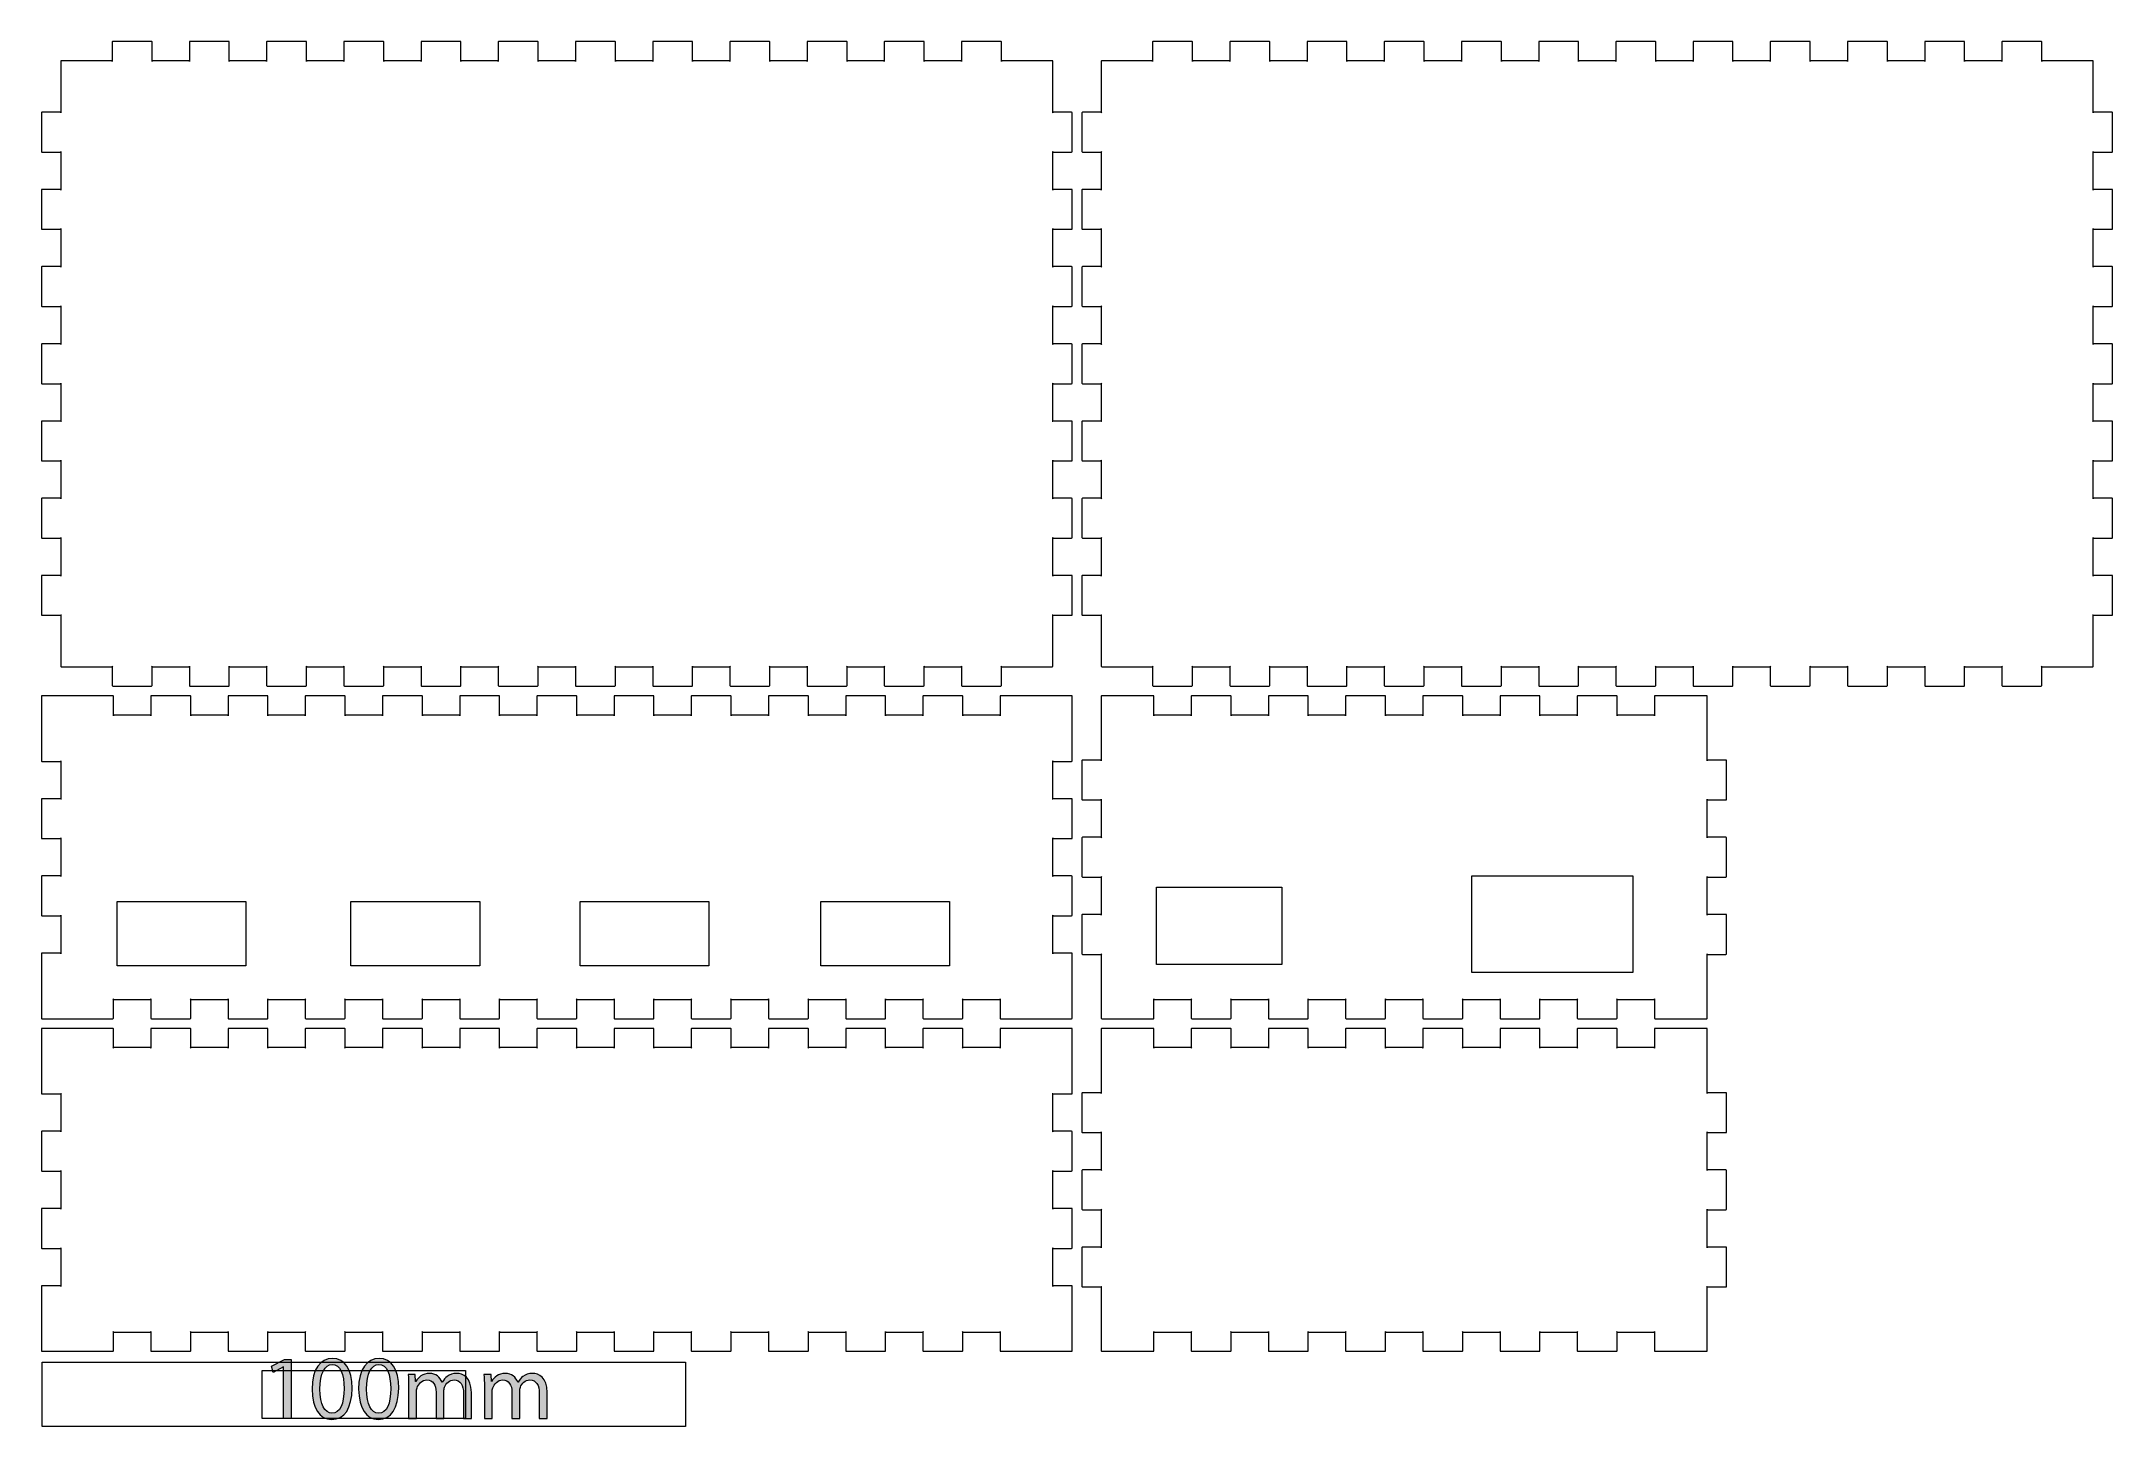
# Model space of a CAD drawing. Header units: inches. Extents: x -61 to 261, y -8 to 208.
import ezdxf

# ---------------------------------------------------------------- set-up
doc = ezdxf.new("R2010")
doc.units = ezdxf.units.IN
doc.header["$MEASUREMENT"] = 0

# ---------------------------------------------------------------- blocks, each defined once
blk = doc.blocks.new('block 2')
at = {"color": 7, "lineweight": 9, "true_color": 0xffffff}
blk.add_lwpolyline([(-61.01, 2.36), (38.99, 2.36), (38.99, -7.64), (-61.01, -7.64), (-61.01, 2.36)], dxfattribs=at)
blk = doc.blocks.new('block 3')
at = {"color": 7, "lineweight": 9, "true_color": 0xffffff}
blk.add_lwpolyline([(-26.82, 1.09), (4.79, 1.09), (4.79, -6.37), (-26.82, -6.37), (-26.82, 1.09)], dxfattribs=at)
blk = doc.blocks.new('block 5')
at = {"true_color": 0xffffff}
h = blk.add_hatch(color=7, dxfattribs=at)
h.dxf.hatch_style = 2
h.paths.add_polyline_path([(-23.49, 1.66), (-23.51, 1.66), (-25.11, 0.79), (-25.35, 1.74), (-23.34, 2.81), (-22.28, 2.81), (-22.28, -6.37), (-23.49, -6.37)])
h = blk.add_hatch(color=7, dxfattribs=at)
h.dxf.hatch_style = 2
edge = h.paths.add_edge_path()
edge.add_spline(control_points=[(-12.84, -1.68), (-12.84, -4.8), (-13.99, -6.52), (-16.03, -6.52), (-17.82, -6.52), (-19.04, -4.84), (-19.06, -1.8), (-19.06, 1.27), (-17.74, 2.97), (-15.87, 2.97), (-13.94, 2.97), (-12.84, 1.25), (-12.84, -1.68)], knot_values=[0, 0, 0, 0, 1, 1, 1, 2, 2, 2, 3, 3, 3, 4, 4, 4, 4], degree=3, periodic=1)
edge = h.paths.add_edge_path()
edge.add_spline(control_points=[(-17.82, -1.82), (-17.82, -4.21), (-17.09, -5.56), (-15.96, -5.56), (-14.69, -5.56), (-14.08, -4.08), (-14.08, -1.73), (-14.08, 0.53), (-14.66, 2.01), (-15.94, 2.01), (-17.03, 2.01), (-17.82, 0.68), (-17.82, -1.82)], knot_values=[0, 0, 0, 0, 1, 1, 1, 2, 2, 2, 3, 3, 3, 4, 4, 4, 4], degree=3, periodic=1)
h = blk.add_hatch(color=7, dxfattribs=at)
h.dxf.hatch_style = 2
edge = h.paths.add_edge_path()
edge.add_spline(control_points=[(-5.59, -1.68), (-5.59, -4.8), (-6.75, -6.52), (-8.78, -6.52), (-10.58, -6.52), (-11.79, -4.84), (-11.82, -1.8), (-11.82, 1.27), (-10.49, 2.97), (-8.63, 2.97), (-6.69, 2.97), (-5.59, 1.25), (-5.59, -1.68)], knot_values=[0, 0, 0, 0, 1, 1, 1, 2, 2, 2, 3, 3, 3, 4, 4, 4, 4], degree=3, periodic=1)
edge = h.paths.add_edge_path()
edge.add_spline(control_points=[(-10.58, -1.82), (-10.58, -4.21), (-9.84, -5.56), (-8.71, -5.56), (-7.44, -5.56), (-6.83, -4.08), (-6.83, -1.73), (-6.83, 0.53), (-7.41, 2.01), (-8.7, 2.01), (-9.79, 2.01), (-10.58, 0.68), (-10.58, -1.82)], knot_values=[0, 0, 0, 0, 1, 1, 1, 2, 2, 2, 3, 3, 3, 4, 4, 4, 4], degree=3, periodic=1)
h = blk.add_hatch(color=7, dxfattribs=at)
h.dxf.hatch_style = 2
edge = h.paths.add_edge_path()
edge.add_spline(control_points=[(-4.05, -1.38), (-4.05, -0.67), (-4.07, -0.1), (-4.11, 0.47), (-4.11, 0.47), (-3.02, 0.47), (-3.02, 0.47), (-3.02, 0.47), (-2.96, -0.63), (-2.96, -0.63), (-2.96, -0.63), (-2.92, -0.63), (-2.92, -0.63), (-2.54, 0.02), (-1.9, 0.62), (-0.77, 0.62), (0.16, 0.62), (0.86, 0.06), (1.16, -0.75), (1.16, -0.75), (1.19, -0.75), (1.19, -0.75), (1.4, -0.36), (1.67, -0.07), (1.95, 0.14), (2.36, 0.46), (2.81, 0.62), (3.46, 0.62), (4.37, 0.62), (5.71, 0.03), (5.71, -2.34), (5.71, -2.34), (5.71, -6.37), (5.71, -6.37), (5.71, -6.37), (4.49, -6.37), (4.49, -6.37), (4.49, -6.37), (4.49, -2.5), (4.49, -2.5), (4.49, -1.18), (4.01, -0.39), (3.01, -0.39), (2.31, -0.39), (1.75, -0.92), (1.54, -1.52), (1.49, -1.69), (1.44, -1.92), (1.44, -2.14), (1.44, -2.14), (1.44, -6.37), (1.44, -6.37), (1.44, -6.37), (0.23, -6.37), (0.23, -6.37), (0.23, -6.37), (0.23, -2.27), (0.23, -2.27), (0.23, -1.18), (-0.25, -0.39), (-1.2, -0.39), (-1.97, -0.39), (-2.54, -1.01), (-2.74, -1.64), (-2.81, -1.82), (-2.84, -2.03), (-2.84, -2.24), (-2.84, -2.24), (-2.84, -6.37), (-2.84, -6.37), (-2.84, -6.37), (-4.05, -6.37), (-4.05, -6.37), (-4.05, -6.37), (-4.05, -1.38), (-4.05, -1.38)], knot_values=[0, 0, 0, 0, 1, 1, 1, 2, 2, 2, 3, 3, 3, 4, 4, 4, 5, 5, 5, 6, 6, 6, 7, 7, 7, 8, 8, 8, 9, 9, 9, 10, 10, 10, 11, 11, 11, 12, 12, 12, 13, 13, 13, 14, 14, 14, 15, 15, 15, 16, 16, 16, 17, 17, 17, 18, 18, 18, 19, 19, 19, 20, 20, 20, 21, 21, 21, 22, 22, 22, 23, 23, 23, 24, 24, 24, 25, 25, 25, 25], degree=3, periodic=1)
h = blk.add_hatch(color=7, dxfattribs=at)
h.dxf.hatch_style = 2
edge = h.paths.add_edge_path()
edge.add_spline(control_points=[(7.73, -1.38), (7.73, -0.67), (7.71, -0.1), (7.67, 0.47), (7.67, 0.47), (8.76, 0.47), (8.76, 0.47), (8.76, 0.47), (8.82, -0.63), (8.82, -0.63), (8.82, -0.63), (8.86, -0.63), (8.86, -0.63), (9.24, 0.02), (9.88, 0.62), (11.01, 0.62), (11.94, 0.62), (12.64, 0.06), (12.94, -0.75), (12.94, -0.75), (12.97, -0.75), (12.97, -0.75), (13.18, -0.36), (13.45, -0.07), (13.73, 0.14), (14.14, 0.46), (14.59, 0.62), (15.24, 0.62), (16.15, 0.62), (17.49, 0.03), (17.49, -2.34), (17.49, -2.34), (17.49, -6.37), (17.49, -6.37), (17.49, -6.37), (16.27, -6.37), (16.27, -6.37), (16.27, -6.37), (16.27, -2.5), (16.27, -2.5), (16.27, -1.18), (15.79, -0.39), (14.79, -0.39), (14.08, -0.39), (13.53, -0.92), (13.32, -1.52), (13.27, -1.69), (13.22, -1.92), (13.22, -2.14), (13.22, -2.14), (13.22, -6.37), (13.22, -6.37), (13.22, -6.37), (12.01, -6.37), (12.01, -6.37), (12.01, -6.37), (12.01, -2.27), (12.01, -2.27), (12.01, -1.18), (11.53, -0.39), (10.58, -0.39), (9.81, -0.39), (9.24, -1.01), (9.04, -1.64), (8.97, -1.82), (8.94, -2.03), (8.94, -2.24), (8.94, -2.24), (8.94, -6.37), (8.94, -6.37), (8.94, -6.37), (7.73, -6.37), (7.73, -6.37), (7.73, -6.37), (7.73, -1.38), (7.73, -1.38)], knot_values=[0, 0, 0, 0, 1, 1, 1, 2, 2, 2, 3, 3, 3, 4, 4, 4, 5, 5, 5, 6, 6, 6, 7, 7, 7, 8, 8, 8, 9, 9, 9, 10, 10, 10, 11, 11, 11, 12, 12, 12, 13, 13, 13, 14, 14, 14, 15, 15, 15, 16, 16, 16, 17, 17, 17, 18, 18, 18, 19, 19, 19, 20, 20, 20, 21, 21, 21, 22, 22, 22, 23, 23, 23, 24, 24, 24, 25, 25, 25, 25], degree=3, periodic=1)
at = {"lineweight": 0}
blk.add_lwpolyline([(-23.49, 1.66), (-23.51, 1.66), (-25.11, 0.79), (-25.35, 1.74), (-23.34, 2.81), (-22.28, 2.81), (-22.28, -6.37), (-23.49, -6.37), (-23.49, 1.66)], dxfattribs=at)
for points, knots in [([(-12.84, -1.68), (-12.84, -4.8), (-13.99, -6.52), (-16.03, -6.52), (-17.82, -6.52), (-19.04, -4.84), (-19.06, -1.8), (-19.06, 1.27), (-17.74, 2.97), (-15.87, 2.97), (-13.94, 2.97), (-12.84, 1.25), (-12.84, -1.68)], [0, 0, 0, 0, 1, 1, 1, 2, 2, 2, 3, 3, 3, 4, 4, 4, 4]), ([(-17.82, -1.82), (-17.82, -4.21), (-17.09, -5.56), (-15.96, -5.56), (-14.69, -5.56), (-14.08, -4.08), (-14.08, -1.73), (-14.08, 0.53), (-14.66, 2.01), (-15.94, 2.01), (-17.03, 2.01), (-17.82, 0.68), (-17.82, -1.82)], [0, 0, 0, 0, 1, 1, 1, 2, 2, 2, 3, 3, 3, 4, 4, 4, 4]), ([(-5.59, -1.68), (-5.59, -4.8), (-6.75, -6.52), (-8.78, -6.52), (-10.58, -6.52), (-11.79, -4.84), (-11.82, -1.8), (-11.82, 1.27), (-10.49, 2.97), (-8.63, 2.97), (-6.69, 2.97), (-5.59, 1.25), (-5.59, -1.68)], [0, 0, 0, 0, 1, 1, 1, 2, 2, 2, 3, 3, 3, 4, 4, 4, 4]), ([(-10.58, -1.82), (-10.58, -4.21), (-9.84, -5.56), (-8.71, -5.56), (-7.44, -5.56), (-6.83, -4.08), (-6.83, -1.73), (-6.83, 0.53), (-7.41, 2.01), (-8.7, 2.01), (-9.79, 2.01), (-10.58, 0.68), (-10.58, -1.82)], [0, 0, 0, 0, 1, 1, 1, 2, 2, 2, 3, 3, 3, 4, 4, 4, 4]), ([(-4.05, -1.38), (-4.05, -0.67), (-4.07, -0.1), (-4.11, 0.47), (-4.11, 0.47), (-3.02, 0.47), (-3.02, 0.47), (-3.02, 0.47), (-2.96, -0.63), (-2.96, -0.63), (-2.96, -0.63), (-2.92, -0.63), (-2.92, -0.63), (-2.54, 0.02), (-1.9, 0.62), (-0.77, 0.62), (0.16, 0.62), (0.86, 0.06), (1.16, -0.75), (1.16, -0.75), (1.19, -0.75), (1.19, -0.75), (1.4, -0.36), (1.67, -0.07), (1.95, 0.14), (2.36, 0.46), (2.81, 0.62), (3.46, 0.62), (4.37, 0.62), (5.71, 0.03), (5.71, -2.34), (5.71, -2.34), (5.71, -6.37), (5.71, -6.37), (5.71, -6.37), (4.49, -6.37), (4.49, -6.37), (4.49, -6.37), (4.49, -2.5), (4.49, -2.5), (4.49, -1.18), (4.01, -0.39), (3.01, -0.39), (2.31, -0.39), (1.75, -0.92), (1.54, -1.52), (1.49, -1.69), (1.44, -1.92), (1.44, -2.14), (1.44, -2.14), (1.44, -6.37), (1.44, -6.37), (1.44, -6.37), (0.23, -6.37), (0.23, -6.37), (0.23, -6.37), (0.23, -2.27), (0.23, -2.27), (0.23, -1.18), (-0.25, -0.39), (-1.2, -0.39), (-1.97, -0.39), (-2.54, -1.01), (-2.74, -1.64), (-2.81, -1.82), (-2.84, -2.03), (-2.84, -2.24), (-2.84, -2.24), (-2.84, -6.37), (-2.84, -6.37), (-2.84, -6.37), (-4.05, -6.37), (-4.05, -6.37), (-4.05, -6.37), (-4.05, -1.38), (-4.05, -1.38)], [0, 0, 0, 0, 1, 1, 1, 2, 2, 2, 3, 3, 3, 4, 4, 4, 5, 5, 5, 6, 6, 6, 7, 7, 7, 8, 8, 8, 9, 9, 9, 10, 10, 10, 11, 11, 11, 12, 12, 12, 13, 13, 13, 14, 14, 14, 15, 15, 15, 16, 16, 16, 17, 17, 17, 18, 18, 18, 19, 19, 19, 20, 20, 20, 21, 21, 21, 22, 22, 22, 23, 23, 23, 24, 24, 24, 25, 25, 25, 25]), ([(7.73, -1.38), (7.73, -0.67), (7.71, -0.1), (7.67, 0.47), (7.67, 0.47), (8.76, 0.47), (8.76, 0.47), (8.76, 0.47), (8.82, -0.63), (8.82, -0.63), (8.82, -0.63), (8.86, -0.63), (8.86, -0.63), (9.24, 0.02), (9.88, 0.62), (11.01, 0.62), (11.94, 0.62), (12.64, 0.06), (12.94, -0.75), (12.94, -0.75), (12.97, -0.75), (12.97, -0.75), (13.18, -0.36), (13.45, -0.07), (13.73, 0.14), (14.14, 0.46), (14.59, 0.62), (15.24, 0.62), (16.15, 0.62), (17.49, 0.03), (17.49, -2.34), (17.49, -2.34), (17.49, -6.37), (17.49, -6.37), (17.49, -6.37), (16.27, -6.37), (16.27, -6.37), (16.27, -6.37), (16.27, -2.5), (16.27, -2.5), (16.27, -1.18), (15.79, -0.39), (14.79, -0.39), (14.08, -0.39), (13.53, -0.92), (13.32, -1.52), (13.27, -1.69), (13.22, -1.92), (13.22, -2.14), (13.22, -2.14), (13.22, -6.37), (13.22, -6.37), (13.22, -6.37), (12.01, -6.37), (12.01, -6.37), (12.01, -6.37), (12.01, -2.27), (12.01, -2.27), (12.01, -1.18), (11.53, -0.39), (10.58, -0.39), (9.81, -0.39), (9.24, -1.01), (9.04, -1.64), (8.97, -1.82), (8.94, -2.03), (8.94, -2.24), (8.94, -2.24), (8.94, -6.37), (8.94, -6.37), (8.94, -6.37), (7.73, -6.37), (7.73, -6.37), (7.73, -6.37), (7.73, -1.38), (7.73, -1.38)], [0, 0, 0, 0, 1, 1, 1, 2, 2, 2, 3, 3, 3, 4, 4, 4, 5, 5, 5, 6, 6, 6, 7, 7, 7, 8, 8, 8, 9, 9, 9, 10, 10, 10, 11, 11, 11, 12, 12, 12, 13, 13, 13, 14, 14, 14, 15, 15, 15, 16, 16, 16, 17, 17, 17, 18, 18, 18, 19, 19, 19, 20, 20, 20, 21, 21, 21, 22, 22, 22, 23, 23, 23, 24, 24, 24, 25, 25, 25, 25])]:
    blk.add_open_spline(points, degree=3, knots=knots, dxfattribs=at)
blk = doc.blocks.new('block 4')
blk.add_blockref('block 5', (0, 0))
blk = doc.blocks.new('block 6')
at = {"color": 7, "lineweight": 9, "true_color": 0xffffff}
blk.add_lwpolyline([(-58.01, 4.06), (-50.01, 4.06)], dxfattribs=at)
blk = doc.blocks.new('block 7')
at = {"color": 7, "lineweight": 9, "true_color": 0xffffff}
blk.add_lwpolyline([(-50.01, 4.06), (-50, 4.06), (-49.94, 4.09), (-49.91, 4.15), (-49.91, 4.16)], dxfattribs=at)
blk = doc.blocks.new('block 8')
at = {"color": 7, "lineweight": 9, "true_color": 0xffffff}
blk.add_lwpolyline([(-49.91, 4.16), (-49.91, 7.16), (-49.91, 7.15), (-49.94, 7.09), (-50, 7.06), (-50.01, 7.06)], dxfattribs=at)
blk = doc.blocks.new('block 9')
at = {"color": 7, "lineweight": 9, "true_color": 0xffffff}
blk.add_lwpolyline([(-50.01, 7.06), (-44.01, 7.06), (-44.03, 7.06), (-44.09, 7.09), (-44.11, 7.15), (-44.11, 7.16)], dxfattribs=at)
blk = doc.blocks.new('block 10')
at = {"color": 7, "lineweight": 9, "true_color": 0xffffff}
blk.add_lwpolyline([(-44.11, 7.16), (-44.11, 4.16), (-44.11, 4.15), (-44.09, 4.09), (-44.03, 4.06), (-44.01, 4.06)], dxfattribs=at)
blk = doc.blocks.new('block 11')
at = {"color": 7, "lineweight": 9, "true_color": 0xffffff}
blk.add_lwpolyline([(-44.01, 4.06), (-38.01, 4.06)], dxfattribs=at)
blk = doc.blocks.new('block 12')
at = {"color": 7, "lineweight": 9, "true_color": 0xffffff}
blk.add_lwpolyline([(-38.01, 4.06), (-38, 4.06), (-37.94, 4.09), (-37.91, 4.15), (-37.91, 4.16)], dxfattribs=at)
blk = doc.blocks.new('block 13')
at = {"color": 7, "lineweight": 9, "true_color": 0xffffff}
blk.add_lwpolyline([(-37.91, 4.16), (-37.91, 7.16), (-37.91, 7.15), (-37.94, 7.09), (-38, 7.06), (-38.01, 7.06)], dxfattribs=at)
blk = doc.blocks.new('block 14')
at = {"color": 7, "lineweight": 9, "true_color": 0xffffff}
blk.add_lwpolyline([(-38.01, 7.06), (-32.01, 7.06), (-32.03, 7.06), (-32.09, 7.09), (-32.11, 7.15), (-32.11, 7.16)], dxfattribs=at)
blk = doc.blocks.new('block 15')
at = {"color": 7, "lineweight": 9, "true_color": 0xffffff}
blk.add_lwpolyline([(-32.11, 7.16), (-32.11, 4.16), (-32.11, 4.15), (-32.09, 4.09), (-32.03, 4.06), (-32.01, 4.06)], dxfattribs=at)
blk = doc.blocks.new('block 16')
at = {"color": 7, "lineweight": 9, "true_color": 0xffffff}
blk.add_lwpolyline([(-32.01, 4.06), (-26.01, 4.06)], dxfattribs=at)
blk = doc.blocks.new('block 17')
at = {"color": 7, "lineweight": 9, "true_color": 0xffffff}
blk.add_lwpolyline([(-26.01, 4.06), (-26, 4.06), (-25.94, 4.09), (-25.91, 4.15), (-25.91, 4.16)], dxfattribs=at)
blk = doc.blocks.new('block 18')
at = {"color": 7, "lineweight": 9, "true_color": 0xffffff}
blk.add_lwpolyline([(-25.91, 4.16), (-25.91, 7.16), (-25.91, 7.15), (-25.94, 7.09), (-26, 7.06), (-26.01, 7.06)], dxfattribs=at)
blk = doc.blocks.new('block 19')
at = {"color": 7, "lineweight": 9, "true_color": 0xffffff}
blk.add_lwpolyline([(-26.01, 7.06), (-20.01, 7.06), (-20.03, 7.06), (-20.09, 7.09), (-20.11, 7.15), (-20.11, 7.16)], dxfattribs=at)
blk = doc.blocks.new('block 20')
at = {"color": 7, "lineweight": 9, "true_color": 0xffffff}
blk.add_lwpolyline([(-20.11, 7.16), (-20.11, 4.16), (-20.11, 4.15), (-20.09, 4.09), (-20.03, 4.06), (-20.01, 4.06)], dxfattribs=at)
blk = doc.blocks.new('block 21')
at = {"color": 7, "lineweight": 9, "true_color": 0xffffff}
blk.add_lwpolyline([(-20.01, 4.06), (-14.01, 4.06)], dxfattribs=at)
blk = doc.blocks.new('block 22')
at = {"color": 7, "lineweight": 9, "true_color": 0xffffff}
blk.add_lwpolyline([(-14.01, 4.06), (-14, 4.06), (-13.94, 4.09), (-13.91, 4.15), (-13.91, 4.16)], dxfattribs=at)
blk = doc.blocks.new('block 23')
at = {"color": 7, "lineweight": 9, "true_color": 0xffffff}
blk.add_lwpolyline([(-13.91, 4.16), (-13.91, 7.16), (-13.91, 7.15), (-13.94, 7.09), (-14, 7.06), (-14.01, 7.06)], dxfattribs=at)
blk = doc.blocks.new('block 24')
at = {"color": 7, "lineweight": 9, "true_color": 0xffffff}
blk.add_lwpolyline([(-14.01, 7.06), (-8.01, 7.06), (-8.03, 7.06), (-8.09, 7.09), (-8.11, 7.15), (-8.11, 7.16)], dxfattribs=at)
blk = doc.blocks.new('block 25')
at = {"color": 7, "lineweight": 9, "true_color": 0xffffff}
blk.add_lwpolyline([(-8.11, 7.16), (-8.11, 4.16), (-8.11, 4.15), (-8.09, 4.09), (-8.03, 4.06), (-8.01, 4.06)], dxfattribs=at)
blk = doc.blocks.new('block 26')
at = {"color": 7, "lineweight": 9, "true_color": 0xffffff}
blk.add_lwpolyline([(-8.01, 4.06), (-2.01, 4.06)], dxfattribs=at)
blk = doc.blocks.new('block 27')
at = {"color": 7, "lineweight": 9, "true_color": 0xffffff}
blk.add_lwpolyline([(-2.01, 4.06), (-2, 4.06), (-1.94, 4.09), (-1.91, 4.15), (-1.91, 4.16)], dxfattribs=at)
blk = doc.blocks.new('block 28')
at = {"color": 7, "lineweight": 9, "true_color": 0xffffff}
blk.add_lwpolyline([(-1.91, 4.16), (-1.91, 7.16), (-1.91, 7.15), (-1.94, 7.09), (-2, 7.06), (-2.01, 7.06)], dxfattribs=at)
blk = doc.blocks.new('block 29')
at = {"color": 7, "lineweight": 9, "true_color": 0xffffff}
blk.add_lwpolyline([(-2.01, 7.06), (3.99, 7.06), (3.97, 7.06), (3.91, 7.09), (3.89, 7.15), (3.89, 7.16)], dxfattribs=at)
blk = doc.blocks.new('block 30')
at = {"color": 7, "lineweight": 9, "true_color": 0xffffff}
blk.add_lwpolyline([(3.89, 7.16), (3.89, 4.16), (3.89, 4.15), (3.91, 4.09), (3.97, 4.06), (3.99, 4.06)], dxfattribs=at)
blk = doc.blocks.new('block 31')
at = {"color": 7, "lineweight": 9, "true_color": 0xffffff}
blk.add_lwpolyline([(3.99, 4.06), (9.99, 4.06)], dxfattribs=at)
blk = doc.blocks.new('block 32')
at = {"color": 7, "lineweight": 9, "true_color": 0xffffff}
blk.add_lwpolyline([(9.99, 4.06), (10, 4.06), (10.06, 4.09), (10.09, 4.15), (10.09, 4.16)], dxfattribs=at)
blk = doc.blocks.new('block 33')
at = {"color": 7, "lineweight": 9, "true_color": 0xffffff}
blk.add_lwpolyline([(10.09, 4.16), (10.09, 7.16), (10.09, 7.15), (10.06, 7.09), (10, 7.06), (9.99, 7.06)], dxfattribs=at)
blk = doc.blocks.new('block 34')
at = {"color": 7, "lineweight": 9, "true_color": 0xffffff}
blk.add_lwpolyline([(9.99, 7.06), (15.99, 7.06), (15.97, 7.06), (15.91, 7.09), (15.89, 7.15), (15.89, 7.16)], dxfattribs=at)
blk = doc.blocks.new('block 35')
at = {"color": 7, "lineweight": 9, "true_color": 0xffffff}
blk.add_lwpolyline([(15.89, 7.16), (15.89, 4.16), (15.89, 4.15), (15.91, 4.09), (15.97, 4.06), (15.99, 4.06)], dxfattribs=at)
blk = doc.blocks.new('block 36')
at = {"color": 7, "lineweight": 9, "true_color": 0xffffff}
blk.add_lwpolyline([(15.99, 4.06), (21.99, 4.06)], dxfattribs=at)
blk = doc.blocks.new('block 37')
at = {"color": 7, "lineweight": 9, "true_color": 0xffffff}
blk.add_lwpolyline([(21.99, 4.06), (22, 4.06), (22.06, 4.09), (22.09, 4.15), (22.09, 4.16)], dxfattribs=at)
blk = doc.blocks.new('block 38')
at = {"color": 7, "lineweight": 9, "true_color": 0xffffff}
blk.add_lwpolyline([(22.09, 4.16), (22.09, 7.16), (22.09, 7.15), (22.06, 7.09), (22, 7.06), (21.99, 7.06)], dxfattribs=at)
blk = doc.blocks.new('block 39')
at = {"color": 7, "lineweight": 9, "true_color": 0xffffff}
blk.add_lwpolyline([(21.99, 7.06), (27.99, 7.06), (27.97, 7.06), (27.91, 7.09), (27.89, 7.15), (27.89, 7.16)], dxfattribs=at)
blk = doc.blocks.new('block 40')
at = {"color": 7, "lineweight": 9, "true_color": 0xffffff}
blk.add_lwpolyline([(27.89, 7.16), (27.89, 4.16), (27.89, 4.15), (27.91, 4.09), (27.97, 4.06), (27.99, 4.06)], dxfattribs=at)
blk = doc.blocks.new('block 41')
at = {"color": 7, "lineweight": 9, "true_color": 0xffffff}
blk.add_lwpolyline([(27.99, 4.06), (33.99, 4.06)], dxfattribs=at)
blk = doc.blocks.new('block 42')
at = {"color": 7, "lineweight": 9, "true_color": 0xffffff}
blk.add_lwpolyline([(33.99, 4.06), (34, 4.06), (34.06, 4.09), (34.09, 4.15), (34.09, 4.16)], dxfattribs=at)
blk = doc.blocks.new('block 43')
at = {"color": 7, "lineweight": 9, "true_color": 0xffffff}
blk.add_lwpolyline([(34.09, 4.16), (34.09, 7.16), (34.09, 7.15), (34.06, 7.09), (34, 7.06), (33.99, 7.06)], dxfattribs=at)
blk = doc.blocks.new('block 44')
at = {"color": 7, "lineweight": 9, "true_color": 0xffffff}
blk.add_lwpolyline([(33.99, 7.06), (39.99, 7.06), (39.97, 7.06), (39.91, 7.09), (39.89, 7.15), (39.89, 7.16)], dxfattribs=at)
blk = doc.blocks.new('block 45')
at = {"color": 7, "lineweight": 9, "true_color": 0xffffff}
blk.add_lwpolyline([(39.89, 7.16), (39.89, 4.16), (39.89, 4.15), (39.91, 4.09), (39.97, 4.06), (39.99, 4.06)], dxfattribs=at)
blk = doc.blocks.new('block 46')
at = {"color": 7, "lineweight": 9, "true_color": 0xffffff}
blk.add_lwpolyline([(39.99, 4.06), (45.99, 4.06)], dxfattribs=at)
blk = doc.blocks.new('block 47')
at = {"color": 7, "lineweight": 9, "true_color": 0xffffff}
blk.add_lwpolyline([(45.99, 4.06), (46, 4.06), (46.06, 4.09), (46.09, 4.15), (46.09, 4.16)], dxfattribs=at)
blk = doc.blocks.new('block 48')
at = {"color": 7, "lineweight": 9, "true_color": 0xffffff}
blk.add_lwpolyline([(46.09, 4.16), (46.09, 7.16), (46.09, 7.15), (46.06, 7.09), (46, 7.06), (45.99, 7.06)], dxfattribs=at)
blk = doc.blocks.new('block 49')
at = {"color": 7, "lineweight": 9, "true_color": 0xffffff}
blk.add_lwpolyline([(45.99, 7.06), (51.99, 7.06), (51.97, 7.06), (51.91, 7.09), (51.89, 7.15), (51.89, 7.16)], dxfattribs=at)
blk = doc.blocks.new('block 50')
at = {"color": 7, "lineweight": 9, "true_color": 0xffffff}
blk.add_lwpolyline([(51.89, 7.16), (51.89, 4.16), (51.89, 4.15), (51.91, 4.09), (51.97, 4.06), (51.99, 4.06)], dxfattribs=at)
blk = doc.blocks.new('block 51')
at = {"color": 7, "lineweight": 9, "true_color": 0xffffff}
blk.add_lwpolyline([(51.99, 4.06), (57.99, 4.06)], dxfattribs=at)
blk = doc.blocks.new('block 52')
at = {"color": 7, "lineweight": 9, "true_color": 0xffffff}
blk.add_lwpolyline([(57.99, 4.06), (58, 4.06), (58.06, 4.09), (58.09, 4.15), (58.09, 4.16)], dxfattribs=at)
blk = doc.blocks.new('block 53')
at = {"color": 7, "lineweight": 9, "true_color": 0xffffff}
blk.add_lwpolyline([(58.09, 4.16), (58.09, 7.16), (58.09, 7.15), (58.06, 7.09), (58, 7.06), (57.99, 7.06)], dxfattribs=at)
blk = doc.blocks.new('block 54')
at = {"color": 7, "lineweight": 9, "true_color": 0xffffff}
blk.add_lwpolyline([(57.99, 7.06), (63.99, 7.06), (63.97, 7.06), (63.91, 7.09), (63.89, 7.15), (63.89, 7.16)], dxfattribs=at)
blk = doc.blocks.new('block 55')
at = {"color": 7, "lineweight": 9, "true_color": 0xffffff}
blk.add_lwpolyline([(63.89, 7.16), (63.89, 4.16), (63.89, 4.15), (63.91, 4.09), (63.97, 4.06), (63.99, 4.06)], dxfattribs=at)
blk = doc.blocks.new('block 56')
at = {"color": 7, "lineweight": 9, "true_color": 0xffffff}
blk.add_lwpolyline([(63.99, 4.06), (69.99, 4.06)], dxfattribs=at)
blk = doc.blocks.new('block 57')
at = {"color": 7, "lineweight": 9, "true_color": 0xffffff}
blk.add_lwpolyline([(69.99, 4.06), (70, 4.06), (70.06, 4.09), (70.09, 4.15), (70.09, 4.16)], dxfattribs=at)
blk = doc.blocks.new('block 58')
at = {"color": 7, "lineweight": 9, "true_color": 0xffffff}
blk.add_lwpolyline([(70.09, 4.16), (70.09, 7.16), (70.09, 7.15), (70.06, 7.09), (70, 7.06), (69.99, 7.06)], dxfattribs=at)
blk = doc.blocks.new('block 59')
at = {"color": 7, "lineweight": 9, "true_color": 0xffffff}
blk.add_lwpolyline([(69.99, 7.06), (75.99, 7.06), (75.97, 7.06), (75.91, 7.09), (75.89, 7.15), (75.89, 7.16)], dxfattribs=at)
blk = doc.blocks.new('block 60')
at = {"color": 7, "lineweight": 9, "true_color": 0xffffff}
blk.add_lwpolyline([(75.89, 7.16), (75.89, 4.16), (75.89, 4.15), (75.91, 4.09), (75.97, 4.06), (75.99, 4.06)], dxfattribs=at)
blk = doc.blocks.new('block 61')
at = {"color": 7, "lineweight": 9, "true_color": 0xffffff}
blk.add_lwpolyline([(75.99, 4.06), (81.99, 4.06)], dxfattribs=at)
blk = doc.blocks.new('block 62')
at = {"color": 7, "lineweight": 9, "true_color": 0xffffff}
blk.add_lwpolyline([(81.99, 4.06), (82, 4.06), (82.06, 4.09), (82.09, 4.15), (82.09, 4.16)], dxfattribs=at)
blk = doc.blocks.new('block 63')
at = {"color": 7, "lineweight": 9, "true_color": 0xffffff}
blk.add_lwpolyline([(82.09, 4.16), (82.09, 7.16), (82.09, 7.15), (82.06, 7.09), (82, 7.06), (81.99, 7.06)], dxfattribs=at)
blk = doc.blocks.new('block 64')
at = {"color": 7, "lineweight": 9, "true_color": 0xffffff}
blk.add_lwpolyline([(81.99, 7.06), (87.99, 7.06), (87.97, 7.06), (87.91, 7.09), (87.89, 7.15), (87.89, 7.16)], dxfattribs=at)
blk = doc.blocks.new('block 65')
at = {"color": 7, "lineweight": 9, "true_color": 0xffffff}
blk.add_lwpolyline([(87.89, 7.16), (87.89, 4.16), (87.89, 4.15), (87.91, 4.09), (87.97, 4.06), (87.99, 4.06)], dxfattribs=at)
blk = doc.blocks.new('block 66')
at = {"color": 7, "lineweight": 9, "true_color": 0xffffff}
blk.add_lwpolyline([(87.99, 4.06), (95.99, 4.06)], dxfattribs=at)
blk = doc.blocks.new('block 67')
at = {"color": 7, "lineweight": 9, "true_color": 0xffffff}
blk.add_lwpolyline([(95.99, 4.06), (98.99, 4.06), (99, 4.06), (99.06, 4.09), (99.09, 4.15), (99.09, 4.16)], dxfattribs=at)
blk = doc.blocks.new('block 68')
at = {"color": 7, "lineweight": 9, "true_color": 0xffffff}
blk.add_lwpolyline([(99.09, 4.16), (99.09, 7.16)], dxfattribs=at)
blk = doc.blocks.new('block 69')
at = {"color": 7, "lineweight": 9, "true_color": 0xffffff}
blk.add_lwpolyline([(99.09, 7.16), (99.09, 14.16)], dxfattribs=at)
blk = doc.blocks.new('block 70')
at = {"color": 7, "lineweight": 9, "true_color": 0xffffff}
blk.add_lwpolyline([(99.09, 14.16), (99.09, 14.18), (99.06, 14.24), (99, 14.26), (98.99, 14.26)], dxfattribs=at)
blk = doc.blocks.new('block 71')
at = {"color": 7, "lineweight": 9, "true_color": 0xffffff}
blk.add_lwpolyline([(98.99, 14.26), (95.99, 14.26), (96, 14.26), (96.06, 14.24), (96.09, 14.18), (96.09, 14.16)], dxfattribs=at)
blk = doc.blocks.new('block 72')
at = {"color": 7, "lineweight": 9, "true_color": 0xffffff}
blk.add_lwpolyline([(96.09, 14.16), (96.09, 20.16), (96.09, 20.15), (96.06, 20.09), (96, 20.06), (95.99, 20.06)], dxfattribs=at)
blk = doc.blocks.new('block 73')
at = {"color": 7, "lineweight": 9, "true_color": 0xffffff}
blk.add_lwpolyline([(95.99, 20.06), (98.99, 20.06), (99, 20.06), (99.06, 20.09), (99.09, 20.15), (99.09, 20.16)], dxfattribs=at)
blk = doc.blocks.new('block 74')
at = {"color": 7, "lineweight": 9, "true_color": 0xffffff}
blk.add_lwpolyline([(99.09, 20.16), (99.09, 26.16)], dxfattribs=at)
blk = doc.blocks.new('block 75')
at = {"color": 7, "lineweight": 9, "true_color": 0xffffff}
blk.add_lwpolyline([(99.09, 26.16), (99.09, 26.18), (99.06, 26.24), (99, 26.26), (98.99, 26.26)], dxfattribs=at)
blk = doc.blocks.new('block 76')
at = {"color": 7, "lineweight": 9, "true_color": 0xffffff}
blk.add_lwpolyline([(98.99, 26.26), (95.99, 26.26), (96, 26.26), (96.06, 26.24), (96.09, 26.18), (96.09, 26.16)], dxfattribs=at)
blk = doc.blocks.new('block 77')
at = {"color": 7, "lineweight": 9, "true_color": 0xffffff}
blk.add_lwpolyline([(96.09, 26.16), (96.09, 32.16), (96.09, 32.15), (96.06, 32.09), (96, 32.06), (95.99, 32.06)], dxfattribs=at)
blk = doc.blocks.new('block 78')
at = {"color": 7, "lineweight": 9, "true_color": 0xffffff}
blk.add_lwpolyline([(95.99, 32.06), (98.99, 32.06), (99, 32.06), (99.06, 32.09), (99.09, 32.15), (99.09, 32.16)], dxfattribs=at)
blk = doc.blocks.new('block 79')
at = {"color": 7, "lineweight": 9, "true_color": 0xffffff}
blk.add_lwpolyline([(99.09, 32.16), (99.09, 38.16)], dxfattribs=at)
blk = doc.blocks.new('block 80')
at = {"color": 7, "lineweight": 9, "true_color": 0xffffff}
blk.add_lwpolyline([(99.09, 38.16), (99.09, 38.18), (99.06, 38.23), (99, 38.26), (98.99, 38.26)], dxfattribs=at)
blk = doc.blocks.new('block 81')
at = {"color": 7, "lineweight": 9, "true_color": 0xffffff}
blk.add_lwpolyline([(98.99, 38.26), (95.99, 38.26), (96, 38.26), (96.06, 38.23), (96.09, 38.18), (96.09, 38.16)], dxfattribs=at)
blk = doc.blocks.new('block 82')
at = {"color": 7, "lineweight": 9, "true_color": 0xffffff}
blk.add_lwpolyline([(96.09, 38.16), (96.09, 44.16), (96.09, 44.15), (96.06, 44.09), (96, 44.06), (95.99, 44.06)], dxfattribs=at)
blk = doc.blocks.new('block 83')
at = {"color": 7, "lineweight": 9, "true_color": 0xffffff}
blk.add_lwpolyline([(95.99, 44.06), (98.99, 44.06), (99, 44.06), (99.06, 44.09), (99.09, 44.15), (99.09, 44.16)], dxfattribs=at)
blk = doc.blocks.new('block 84')
at = {"color": 7, "lineweight": 9, "true_color": 0xffffff}
blk.add_lwpolyline([(99.09, 44.16), (99.09, 51.16)], dxfattribs=at)
blk = doc.blocks.new('block 85')
at = {"color": 7, "lineweight": 9, "true_color": 0xffffff}
blk.add_lwpolyline([(99.09, 51.16), (99.09, 54.16), (99.09, 54.18), (99.06, 54.24), (99, 54.26), (98.99, 54.26)], dxfattribs=at)
blk = doc.blocks.new('block 86')
at = {"color": 7, "lineweight": 9, "true_color": 0xffffff}
blk.add_lwpolyline([(98.99, 54.26), (95.99, 54.26)], dxfattribs=at)
blk = doc.blocks.new('block 87')
at = {"color": 7, "lineweight": 9, "true_color": 0xffffff}
blk.add_lwpolyline([(95.99, 54.26), (87.99, 54.26)], dxfattribs=at)
blk = doc.blocks.new('block 88')
at = {"color": 7, "lineweight": 9, "true_color": 0xffffff}
blk.add_lwpolyline([(87.99, 54.26), (87.97, 54.26), (87.91, 54.24), (87.89, 54.18), (87.89, 54.16)], dxfattribs=at)
blk = doc.blocks.new('block 89')
at = {"color": 7, "lineweight": 9, "true_color": 0xffffff}
blk.add_lwpolyline([(87.89, 54.16), (87.89, 51.16), (87.89, 51.18), (87.91, 51.24), (87.97, 51.26), (87.99, 51.26)], dxfattribs=at)
blk = doc.blocks.new('block 90')
at = {"color": 7, "lineweight": 9, "true_color": 0xffffff}
blk.add_lwpolyline([(87.99, 51.26), (81.99, 51.26), (82, 51.26), (82.06, 51.24), (82.09, 51.18), (82.09, 51.16)], dxfattribs=at)
blk = doc.blocks.new('block 91')
at = {"color": 7, "lineweight": 9, "true_color": 0xffffff}
blk.add_lwpolyline([(82.09, 51.16), (82.09, 54.16), (82.09, 54.18), (82.06, 54.24), (82, 54.26), (81.99, 54.26)], dxfattribs=at)
blk = doc.blocks.new('block 92')
at = {"color": 7, "lineweight": 9, "true_color": 0xffffff}
blk.add_lwpolyline([(81.99, 54.26), (75.99, 54.26)], dxfattribs=at)
blk = doc.blocks.new('block 93')
at = {"color": 7, "lineweight": 9, "true_color": 0xffffff}
blk.add_lwpolyline([(75.99, 54.26), (75.97, 54.26), (75.91, 54.24), (75.89, 54.18), (75.89, 54.16)], dxfattribs=at)
blk = doc.blocks.new('block 94')
at = {"color": 7, "lineweight": 9, "true_color": 0xffffff}
blk.add_lwpolyline([(75.89, 54.16), (75.89, 51.16), (75.89, 51.18), (75.91, 51.24), (75.97, 51.26), (75.99, 51.26)], dxfattribs=at)
blk = doc.blocks.new('block 95')
at = {"color": 7, "lineweight": 9, "true_color": 0xffffff}
blk.add_lwpolyline([(75.99, 51.26), (69.99, 51.26), (70, 51.26), (70.06, 51.24), (70.09, 51.18), (70.09, 51.16)], dxfattribs=at)
blk = doc.blocks.new('block 96')
at = {"color": 7, "lineweight": 9, "true_color": 0xffffff}
blk.add_lwpolyline([(70.09, 51.16), (70.09, 54.16), (70.09, 54.18), (70.06, 54.24), (70, 54.26), (69.99, 54.26)], dxfattribs=at)
blk = doc.blocks.new('block 97')
at = {"color": 7, "lineweight": 9, "true_color": 0xffffff}
blk.add_lwpolyline([(69.99, 54.26), (63.99, 54.26)], dxfattribs=at)
blk = doc.blocks.new('block 98')
at = {"color": 7, "lineweight": 9, "true_color": 0xffffff}
blk.add_lwpolyline([(63.99, 54.26), (63.97, 54.26), (63.91, 54.24), (63.89, 54.18), (63.89, 54.16)], dxfattribs=at)
blk = doc.blocks.new('block 99')
at = {"color": 7, "lineweight": 9, "true_color": 0xffffff}
blk.add_lwpolyline([(63.89, 54.16), (63.89, 51.16), (63.89, 51.18), (63.91, 51.24), (63.97, 51.26), (63.99, 51.26)], dxfattribs=at)
blk = doc.blocks.new('block 100')
at = {"color": 7, "lineweight": 9, "true_color": 0xffffff}
blk.add_lwpolyline([(63.99, 51.26), (57.99, 51.26), (58, 51.26), (58.06, 51.24), (58.09, 51.18), (58.09, 51.16)], dxfattribs=at)
blk = doc.blocks.new('block 101')
at = {"color": 7, "lineweight": 9, "true_color": 0xffffff}
blk.add_lwpolyline([(58.09, 51.16), (58.09, 54.16), (58.09, 54.18), (58.06, 54.24), (58, 54.26), (57.99, 54.26)], dxfattribs=at)
blk = doc.blocks.new('block 102')
at = {"color": 7, "lineweight": 9, "true_color": 0xffffff}
blk.add_lwpolyline([(57.99, 54.26), (51.99, 54.26)], dxfattribs=at)
blk = doc.blocks.new('block 103')
at = {"color": 7, "lineweight": 9, "true_color": 0xffffff}
blk.add_lwpolyline([(51.99, 54.26), (51.97, 54.26), (51.91, 54.24), (51.89, 54.18), (51.89, 54.16)], dxfattribs=at)
blk = doc.blocks.new('block 104')
at = {"color": 7, "lineweight": 9, "true_color": 0xffffff}
blk.add_lwpolyline([(51.89, 54.16), (51.89, 51.16), (51.89, 51.18), (51.91, 51.24), (51.97, 51.26), (51.99, 51.26)], dxfattribs=at)
blk = doc.blocks.new('block 105')
at = {"color": 7, "lineweight": 9, "true_color": 0xffffff}
blk.add_lwpolyline([(51.99, 51.26), (45.99, 51.26), (46, 51.26), (46.06, 51.24), (46.09, 51.18), (46.09, 51.16)], dxfattribs=at)
blk = doc.blocks.new('block 106')
at = {"color": 7, "lineweight": 9, "true_color": 0xffffff}
blk.add_lwpolyline([(46.09, 51.16), (46.09, 54.16), (46.09, 54.18), (46.06, 54.24), (46, 54.26), (45.99, 54.26)], dxfattribs=at)
blk = doc.blocks.new('block 107')
at = {"color": 7, "lineweight": 9, "true_color": 0xffffff}
blk.add_lwpolyline([(45.99, 54.26), (39.99, 54.26)], dxfattribs=at)
blk = doc.blocks.new('block 108')
at = {"color": 7, "lineweight": 9, "true_color": 0xffffff}
blk.add_lwpolyline([(39.99, 54.26), (39.97, 54.26), (39.91, 54.24), (39.89, 54.18), (39.89, 54.16)], dxfattribs=at)
blk = doc.blocks.new('block 109')
at = {"color": 7, "lineweight": 9, "true_color": 0xffffff}
blk.add_lwpolyline([(39.89, 54.16), (39.89, 51.16), (39.89, 51.18), (39.91, 51.24), (39.97, 51.26), (39.99, 51.26)], dxfattribs=at)
blk = doc.blocks.new('block 110')
at = {"color": 7, "lineweight": 9, "true_color": 0xffffff}
blk.add_lwpolyline([(39.99, 51.26), (33.99, 51.26), (34, 51.26), (34.06, 51.24), (34.09, 51.18), (34.09, 51.16)], dxfattribs=at)
blk = doc.blocks.new('block 111')
at = {"color": 7, "lineweight": 9, "true_color": 0xffffff}
blk.add_lwpolyline([(34.09, 51.16), (34.09, 54.16), (34.09, 54.18), (34.06, 54.24), (34, 54.26), (33.99, 54.26)], dxfattribs=at)
blk = doc.blocks.new('block 112')
at = {"color": 7, "lineweight": 9, "true_color": 0xffffff}
blk.add_lwpolyline([(33.99, 54.26), (27.99, 54.26)], dxfattribs=at)
blk = doc.blocks.new('block 113')
at = {"color": 7, "lineweight": 9, "true_color": 0xffffff}
blk.add_lwpolyline([(27.99, 54.26), (27.97, 54.26), (27.91, 54.24), (27.89, 54.18), (27.89, 54.16)], dxfattribs=at)
blk = doc.blocks.new('block 114')
at = {"color": 7, "lineweight": 9, "true_color": 0xffffff}
blk.add_lwpolyline([(27.89, 54.16), (27.89, 51.16), (27.89, 51.18), (27.91, 51.24), (27.97, 51.26), (27.99, 51.26)], dxfattribs=at)
blk = doc.blocks.new('block 115')
at = {"color": 7, "lineweight": 9, "true_color": 0xffffff}
blk.add_lwpolyline([(27.99, 51.26), (21.99, 51.26), (22, 51.26), (22.06, 51.24), (22.09, 51.18), (22.09, 51.16)], dxfattribs=at)
blk = doc.blocks.new('block 116')
at = {"color": 7, "lineweight": 9, "true_color": 0xffffff}
blk.add_lwpolyline([(22.09, 51.16), (22.09, 54.16), (22.09, 54.18), (22.06, 54.24), (22, 54.26), (21.99, 54.26)], dxfattribs=at)
blk = doc.blocks.new('block 117')
at = {"color": 7, "lineweight": 9, "true_color": 0xffffff}
blk.add_lwpolyline([(21.99, 54.26), (15.99, 54.26)], dxfattribs=at)
blk = doc.blocks.new('block 118')
at = {"color": 7, "lineweight": 9, "true_color": 0xffffff}
blk.add_lwpolyline([(15.99, 54.26), (15.97, 54.26), (15.91, 54.24), (15.89, 54.18), (15.89, 54.16)], dxfattribs=at)
blk = doc.blocks.new('block 119')
at = {"color": 7, "lineweight": 9, "true_color": 0xffffff}
blk.add_lwpolyline([(15.89, 54.16), (15.89, 51.16), (15.89, 51.18), (15.91, 51.24), (15.97, 51.26), (15.99, 51.26)], dxfattribs=at)
blk = doc.blocks.new('block 120')
at = {"color": 7, "lineweight": 9, "true_color": 0xffffff}
blk.add_lwpolyline([(15.99, 51.26), (9.99, 51.26), (10, 51.26), (10.06, 51.24), (10.09, 51.18), (10.09, 51.16)], dxfattribs=at)
blk = doc.blocks.new('block 121')
at = {"color": 7, "lineweight": 9, "true_color": 0xffffff}
blk.add_lwpolyline([(10.09, 51.16), (10.09, 54.16), (10.09, 54.18), (10.06, 54.24), (10, 54.26), (9.99, 54.26)], dxfattribs=at)
blk = doc.blocks.new('block 122')
at = {"color": 7, "lineweight": 9, "true_color": 0xffffff}
blk.add_lwpolyline([(9.99, 54.26), (3.99, 54.26)], dxfattribs=at)
blk = doc.blocks.new('block 123')
at = {"color": 7, "lineweight": 9, "true_color": 0xffffff}
blk.add_lwpolyline([(3.99, 54.26), (3.97, 54.26), (3.91, 54.24), (3.89, 54.18), (3.89, 54.16)], dxfattribs=at)
blk = doc.blocks.new('block 124')
at = {"color": 7, "lineweight": 9, "true_color": 0xffffff}
blk.add_lwpolyline([(3.89, 54.16), (3.89, 51.16), (3.89, 51.18), (3.91, 51.24), (3.97, 51.26), (3.99, 51.26)], dxfattribs=at)
blk = doc.blocks.new('block 125')
at = {"color": 7, "lineweight": 9, "true_color": 0xffffff}
blk.add_lwpolyline([(3.99, 51.26), (-2.01, 51.26), (-2, 51.26), (-1.94, 51.24), (-1.91, 51.18), (-1.91, 51.16)], dxfattribs=at)
blk = doc.blocks.new('block 126')
at = {"color": 7, "lineweight": 9, "true_color": 0xffffff}
blk.add_lwpolyline([(-1.91, 51.16), (-1.91, 54.16), (-1.91, 54.18), (-1.94, 54.24), (-2, 54.26), (-2.01, 54.26)], dxfattribs=at)
blk = doc.blocks.new('block 127')
at = {"color": 7, "lineweight": 9, "true_color": 0xffffff}
blk.add_lwpolyline([(-2.01, 54.26), (-8.01, 54.26)], dxfattribs=at)
blk = doc.blocks.new('block 128')
at = {"color": 7, "lineweight": 9, "true_color": 0xffffff}
blk.add_lwpolyline([(-8.01, 54.26), (-8.03, 54.26), (-8.09, 54.24), (-8.11, 54.18), (-8.11, 54.16)], dxfattribs=at)
blk = doc.blocks.new('block 129')
at = {"color": 7, "lineweight": 9, "true_color": 0xffffff}
blk.add_lwpolyline([(-8.11, 54.16), (-8.11, 51.16), (-8.11, 51.18), (-8.09, 51.24), (-8.03, 51.26), (-8.01, 51.26)], dxfattribs=at)
blk = doc.blocks.new('block 130')
at = {"color": 7, "lineweight": 9, "true_color": 0xffffff}
blk.add_lwpolyline([(-8.01, 51.26), (-14.01, 51.26), (-14, 51.26), (-13.94, 51.24), (-13.91, 51.18), (-13.91, 51.16)], dxfattribs=at)
blk = doc.blocks.new('block 131')
at = {"color": 7, "lineweight": 9, "true_color": 0xffffff}
blk.add_lwpolyline([(-13.91, 51.16), (-13.91, 54.16), (-13.91, 54.18), (-13.94, 54.24), (-14, 54.26), (-14.01, 54.26)], dxfattribs=at)
blk = doc.blocks.new('block 132')
at = {"color": 7, "lineweight": 9, "true_color": 0xffffff}
blk.add_lwpolyline([(-14.01, 54.26), (-20.01, 54.26)], dxfattribs=at)
blk = doc.blocks.new('block 133')
at = {"color": 7, "lineweight": 9, "true_color": 0xffffff}
blk.add_lwpolyline([(-20.01, 54.26), (-20.03, 54.26), (-20.09, 54.24), (-20.11, 54.18), (-20.11, 54.16)], dxfattribs=at)
blk = doc.blocks.new('block 134')
at = {"color": 7, "lineweight": 9, "true_color": 0xffffff}
blk.add_lwpolyline([(-20.11, 54.16), (-20.11, 51.16), (-20.11, 51.18), (-20.09, 51.24), (-20.03, 51.26), (-20.01, 51.26)], dxfattribs=at)
blk = doc.blocks.new('block 135')
at = {"color": 7, "lineweight": 9, "true_color": 0xffffff}
blk.add_lwpolyline([(-20.01, 51.26), (-26.01, 51.26), (-26, 51.26), (-25.94, 51.24), (-25.91, 51.18), (-25.91, 51.16)], dxfattribs=at)
blk = doc.blocks.new('block 136')
at = {"color": 7, "lineweight": 9, "true_color": 0xffffff}
blk.add_lwpolyline([(-25.91, 51.16), (-25.91, 54.16), (-25.91, 54.18), (-25.94, 54.24), (-26, 54.26), (-26.01, 54.26)], dxfattribs=at)
blk = doc.blocks.new('block 137')
at = {"color": 7, "lineweight": 9, "true_color": 0xffffff}
blk.add_lwpolyline([(-26.01, 54.26), (-32.01, 54.26)], dxfattribs=at)
blk = doc.blocks.new('block 138')
at = {"color": 7, "lineweight": 9, "true_color": 0xffffff}
blk.add_lwpolyline([(-32.01, 54.26), (-32.03, 54.26), (-32.09, 54.24), (-32.11, 54.18), (-32.11, 54.16)], dxfattribs=at)
blk = doc.blocks.new('block 139')
at = {"color": 7, "lineweight": 9, "true_color": 0xffffff}
blk.add_lwpolyline([(-32.11, 54.16), (-32.11, 51.16), (-32.11, 51.18), (-32.09, 51.24), (-32.03, 51.26), (-32.01, 51.26)], dxfattribs=at)
blk = doc.blocks.new('block 140')
at = {"color": 7, "lineweight": 9, "true_color": 0xffffff}
blk.add_lwpolyline([(-32.01, 51.26), (-38.01, 51.26), (-38, 51.26), (-37.94, 51.24), (-37.91, 51.18), (-37.91, 51.16)], dxfattribs=at)
blk = doc.blocks.new('block 141')
at = {"color": 7, "lineweight": 9, "true_color": 0xffffff}
blk.add_lwpolyline([(-37.91, 51.16), (-37.91, 54.16), (-37.91, 54.18), (-37.94, 54.24), (-38, 54.26), (-38.01, 54.26)], dxfattribs=at)
blk = doc.blocks.new('block 142')
at = {"color": 7, "lineweight": 9, "true_color": 0xffffff}
blk.add_lwpolyline([(-38.01, 54.26), (-44.01, 54.26)], dxfattribs=at)
blk = doc.blocks.new('block 143')
at = {"color": 7, "lineweight": 9, "true_color": 0xffffff}
blk.add_lwpolyline([(-44.01, 54.26), (-44.03, 54.26), (-44.09, 54.24), (-44.11, 54.18), (-44.11, 54.16)], dxfattribs=at)
blk = doc.blocks.new('block 144')
at = {"color": 7, "lineweight": 9, "true_color": 0xffffff}
blk.add_lwpolyline([(-44.11, 54.16), (-44.11, 51.16), (-44.11, 51.18), (-44.09, 51.24), (-44.03, 51.26), (-44.01, 51.26)], dxfattribs=at)
blk = doc.blocks.new('block 145')
at = {"color": 7, "lineweight": 9, "true_color": 0xffffff}
blk.add_lwpolyline([(-44.01, 51.26), (-50.01, 51.26), (-50, 51.26), (-49.94, 51.24), (-49.91, 51.18), (-49.91, 51.16)], dxfattribs=at)
blk = doc.blocks.new('block 146')
at = {"color": 7, "lineweight": 9, "true_color": 0xffffff}
blk.add_lwpolyline([(-49.91, 51.16), (-49.91, 54.16), (-49.91, 54.18), (-49.94, 54.24), (-50, 54.26), (-50.01, 54.26)], dxfattribs=at)
blk = doc.blocks.new('block 147')
at = {"color": 7, "lineweight": 9, "true_color": 0xffffff}
blk.add_lwpolyline([(-50.01, 54.26), (-58.01, 54.26)], dxfattribs=at)
blk = doc.blocks.new('block 148')
at = {"color": 7, "lineweight": 9, "true_color": 0xffffff}
blk.add_lwpolyline([(-58.01, 54.26), (-61.01, 54.26), (-61.03, 54.26), (-61.09, 54.24), (-61.11, 54.18), (-61.11, 54.16)], dxfattribs=at)
blk = doc.blocks.new('block 149')
at = {"color": 7, "lineweight": 9, "true_color": 0xffffff}
blk.add_lwpolyline([(-61.11, 54.16), (-61.11, 51.16)], dxfattribs=at)
blk = doc.blocks.new('block 150')
at = {"color": 7, "lineweight": 9, "true_color": 0xffffff}
blk.add_lwpolyline([(-61.11, 51.16), (-61.11, 44.16)], dxfattribs=at)
blk = doc.blocks.new('block 151')
at = {"color": 7, "lineweight": 9, "true_color": 0xffffff}
blk.add_lwpolyline([(-61.11, 44.16), (-61.11, 44.15), (-61.09, 44.09), (-61.03, 44.06), (-61.01, 44.06)], dxfattribs=at)
blk = doc.blocks.new('block 152')
at = {"color": 7, "lineweight": 9, "true_color": 0xffffff}
blk.add_lwpolyline([(-61.01, 44.06), (-58.01, 44.06), (-58.03, 44.06), (-58.09, 44.09), (-58.11, 44.15), (-58.11, 44.16)], dxfattribs=at)
blk = doc.blocks.new('block 153')
at = {"color": 7, "lineweight": 9, "true_color": 0xffffff}
blk.add_lwpolyline([(-58.11, 44.16), (-58.11, 38.16), (-58.11, 38.18), (-58.09, 38.23), (-58.03, 38.26), (-58.01, 38.26)], dxfattribs=at)
blk = doc.blocks.new('block 154')
at = {"color": 7, "lineweight": 9, "true_color": 0xffffff}
blk.add_lwpolyline([(-58.01, 38.26), (-61.01, 38.26), (-61.03, 38.26), (-61.09, 38.23), (-61.11, 38.18), (-61.11, 38.16)], dxfattribs=at)
blk = doc.blocks.new('block 155')
at = {"color": 7, "lineweight": 9, "true_color": 0xffffff}
blk.add_lwpolyline([(-61.11, 38.16), (-61.11, 32.16)], dxfattribs=at)
blk = doc.blocks.new('block 156')
at = {"color": 7, "lineweight": 9, "true_color": 0xffffff}
blk.add_lwpolyline([(-61.11, 32.16), (-61.11, 32.15), (-61.09, 32.09), (-61.03, 32.06), (-61.01, 32.06)], dxfattribs=at)
blk = doc.blocks.new('block 157')
at = {"color": 7, "lineweight": 9, "true_color": 0xffffff}
blk.add_lwpolyline([(-61.01, 32.06), (-58.01, 32.06), (-58.03, 32.06), (-58.09, 32.09), (-58.11, 32.15), (-58.11, 32.16)], dxfattribs=at)
blk = doc.blocks.new('block 158')
at = {"color": 7, "lineweight": 9, "true_color": 0xffffff}
blk.add_lwpolyline([(-58.11, 32.16), (-58.11, 26.16), (-58.11, 26.18), (-58.09, 26.24), (-58.03, 26.26), (-58.01, 26.26)], dxfattribs=at)
blk = doc.blocks.new('block 159')
at = {"color": 7, "lineweight": 9, "true_color": 0xffffff}
blk.add_lwpolyline([(-58.01, 26.26), (-61.01, 26.26), (-61.03, 26.26), (-61.09, 26.24), (-61.11, 26.18), (-61.11, 26.16)], dxfattribs=at)
blk = doc.blocks.new('block 160')
at = {"color": 7, "lineweight": 9, "true_color": 0xffffff}
blk.add_lwpolyline([(-61.11, 26.16), (-61.11, 20.16)], dxfattribs=at)
blk = doc.blocks.new('block 161')
at = {"color": 7, "lineweight": 9, "true_color": 0xffffff}
blk.add_lwpolyline([(-61.11, 20.16), (-61.11, 20.15), (-61.09, 20.09), (-61.03, 20.06), (-61.01, 20.06)], dxfattribs=at)
blk = doc.blocks.new('block 162')
at = {"color": 7, "lineweight": 9, "true_color": 0xffffff}
blk.add_lwpolyline([(-61.01, 20.06), (-58.01, 20.06), (-58.03, 20.06), (-58.09, 20.09), (-58.11, 20.15), (-58.11, 20.16)], dxfattribs=at)
blk = doc.blocks.new('block 163')
at = {"color": 7, "lineweight": 9, "true_color": 0xffffff}
blk.add_lwpolyline([(-58.11, 20.16), (-58.11, 14.16), (-58.11, 14.18), (-58.09, 14.24), (-58.03, 14.26), (-58.01, 14.26)], dxfattribs=at)
blk = doc.blocks.new('block 164')
at = {"color": 7, "lineweight": 9, "true_color": 0xffffff}
blk.add_lwpolyline([(-58.01, 14.26), (-61.01, 14.26), (-61.03, 14.26), (-61.09, 14.24), (-61.11, 14.18), (-61.11, 14.16)], dxfattribs=at)
blk = doc.blocks.new('block 165')
at = {"color": 7, "lineweight": 9, "true_color": 0xffffff}
blk.add_lwpolyline([(-61.11, 14.16), (-61.11, 7.16)], dxfattribs=at)
blk = doc.blocks.new('block 166')
at = {"color": 7, "lineweight": 9, "true_color": 0xffffff}
blk.add_lwpolyline([(-61.11, 7.16), (-61.11, 4.16), (-61.11, 4.15), (-61.09, 4.09), (-61.03, 4.06), (-61.01, 4.06)], dxfattribs=at)
blk = doc.blocks.new('block 167')
at = {"color": 7, "lineweight": 9, "true_color": 0xffffff}
blk.add_lwpolyline([(-61.01, 4.06), (-58.01, 4.06)], dxfattribs=at)
blk = doc.blocks.new('block 168')
at = {"color": 7, "lineweight": 9, "true_color": 0xffffff}
blk.add_lwpolyline([(103.69, 4.06), (111.69, 4.06)], dxfattribs=at)
blk = doc.blocks.new('block 169')
at = {"color": 7, "lineweight": 9, "true_color": 0xffffff}
blk.add_lwpolyline([(111.69, 4.06), (111.7, 4.06), (111.76, 4.09), (111.79, 4.15), (111.79, 4.16)], dxfattribs=at)
blk = doc.blocks.new('block 170')
at = {"color": 7, "lineweight": 9, "true_color": 0xffffff}
blk.add_lwpolyline([(111.79, 4.16), (111.79, 7.16), (111.79, 7.15), (111.76, 7.09), (111.7, 7.06), (111.69, 7.06)], dxfattribs=at)
blk = doc.blocks.new('block 171')
at = {"color": 7, "lineweight": 9, "true_color": 0xffffff}
blk.add_lwpolyline([(111.69, 7.06), (117.69, 7.06), (117.67, 7.06), (117.62, 7.09), (117.59, 7.15), (117.59, 7.16)], dxfattribs=at)
blk = doc.blocks.new('block 172')
at = {"color": 7, "lineweight": 9, "true_color": 0xffffff}
blk.add_lwpolyline([(117.59, 7.16), (117.59, 4.16), (117.59, 4.15), (117.62, 4.09), (117.67, 4.06), (117.69, 4.06)], dxfattribs=at)
blk = doc.blocks.new('block 173')
at = {"color": 7, "lineweight": 9, "true_color": 0xffffff}
blk.add_lwpolyline([(117.69, 4.06), (123.69, 4.06)], dxfattribs=at)
blk = doc.blocks.new('block 174')
at = {"color": 7, "lineweight": 9, "true_color": 0xffffff}
blk.add_lwpolyline([(123.69, 4.06), (123.7, 4.06), (123.76, 4.09), (123.79, 4.15), (123.79, 4.16)], dxfattribs=at)
blk = doc.blocks.new('block 175')
at = {"color": 7, "lineweight": 9, "true_color": 0xffffff}
blk.add_lwpolyline([(123.79, 4.16), (123.79, 7.16), (123.79, 7.15), (123.76, 7.09), (123.7, 7.06), (123.69, 7.06)], dxfattribs=at)
blk = doc.blocks.new('block 176')
at = {"color": 7, "lineweight": 9, "true_color": 0xffffff}
blk.add_lwpolyline([(123.69, 7.06), (129.69, 7.06), (129.67, 7.06), (129.61, 7.09), (129.59, 7.15), (129.59, 7.16)], dxfattribs=at)
blk = doc.blocks.new('block 177')
at = {"color": 7, "lineweight": 9, "true_color": 0xffffff}
blk.add_lwpolyline([(129.59, 7.16), (129.59, 4.16), (129.59, 4.15), (129.61, 4.09), (129.67, 4.06), (129.69, 4.06)], dxfattribs=at)
blk = doc.blocks.new('block 178')
at = {"color": 7, "lineweight": 9, "true_color": 0xffffff}
blk.add_lwpolyline([(129.69, 4.06), (135.69, 4.06)], dxfattribs=at)
blk = doc.blocks.new('block 179')
at = {"color": 7, "lineweight": 9, "true_color": 0xffffff}
blk.add_lwpolyline([(135.69, 4.06), (135.7, 4.06), (135.76, 4.09), (135.79, 4.15), (135.79, 4.16)], dxfattribs=at)
blk = doc.blocks.new('block 180')
at = {"color": 7, "lineweight": 9, "true_color": 0xffffff}
blk.add_lwpolyline([(135.79, 4.16), (135.79, 7.16), (135.79, 7.15), (135.76, 7.09), (135.7, 7.06), (135.69, 7.06)], dxfattribs=at)
blk = doc.blocks.new('block 181')
at = {"color": 7, "lineweight": 9, "true_color": 0xffffff}
blk.add_lwpolyline([(135.69, 7.06), (141.69, 7.06), (141.67, 7.06), (141.61, 7.09), (141.59, 7.15), (141.59, 7.16)], dxfattribs=at)
blk = doc.blocks.new('block 182')
at = {"color": 7, "lineweight": 9, "true_color": 0xffffff}
blk.add_lwpolyline([(141.59, 7.16), (141.59, 4.16), (141.59, 4.15), (141.61, 4.09), (141.67, 4.06), (141.69, 4.06)], dxfattribs=at)
blk = doc.blocks.new('block 183')
at = {"color": 7, "lineweight": 9, "true_color": 0xffffff}
blk.add_lwpolyline([(141.69, 4.06), (147.69, 4.06)], dxfattribs=at)
blk = doc.blocks.new('block 184')
at = {"color": 7, "lineweight": 9, "true_color": 0xffffff}
blk.add_lwpolyline([(147.69, 4.06), (147.7, 4.06), (147.76, 4.09), (147.79, 4.15), (147.79, 4.16)], dxfattribs=at)
blk = doc.blocks.new('block 185')
at = {"color": 7, "lineweight": 9, "true_color": 0xffffff}
blk.add_lwpolyline([(147.79, 4.16), (147.79, 7.16), (147.79, 7.15), (147.76, 7.09), (147.7, 7.06), (147.69, 7.06)], dxfattribs=at)
blk = doc.blocks.new('block 186')
at = {"color": 7, "lineweight": 9, "true_color": 0xffffff}
blk.add_lwpolyline([(147.69, 7.06), (153.69, 7.06), (153.67, 7.06), (153.61, 7.09), (153.59, 7.15), (153.59, 7.16)], dxfattribs=at)
blk = doc.blocks.new('block 187')
at = {"color": 7, "lineweight": 9, "true_color": 0xffffff}
blk.add_lwpolyline([(153.59, 7.16), (153.59, 4.16), (153.59, 4.15), (153.61, 4.09), (153.67, 4.06), (153.69, 4.06)], dxfattribs=at)
blk = doc.blocks.new('block 188')
at = {"color": 7, "lineweight": 9, "true_color": 0xffffff}
blk.add_lwpolyline([(153.69, 4.06), (159.69, 4.06)], dxfattribs=at)
blk = doc.blocks.new('block 189')
at = {"color": 7, "lineweight": 9, "true_color": 0xffffff}
blk.add_lwpolyline([(159.69, 4.06), (159.7, 4.06), (159.76, 4.09), (159.79, 4.15), (159.79, 4.16)], dxfattribs=at)
blk = doc.blocks.new('block 190')
at = {"color": 7, "lineweight": 9, "true_color": 0xffffff}
blk.add_lwpolyline([(159.79, 4.16), (159.79, 7.16), (159.79, 7.15), (159.76, 7.09), (159.7, 7.06), (159.69, 7.06)], dxfattribs=at)
blk = doc.blocks.new('block 191')
at = {"color": 7, "lineweight": 9, "true_color": 0xffffff}
blk.add_lwpolyline([(159.69, 7.06), (165.69, 7.06), (165.67, 7.06), (165.61, 7.09), (165.59, 7.15), (165.59, 7.16)], dxfattribs=at)
blk = doc.blocks.new('block 192')
at = {"color": 7, "lineweight": 9, "true_color": 0xffffff}
blk.add_lwpolyline([(165.59, 7.16), (165.59, 4.16), (165.59, 4.15), (165.61, 4.09), (165.67, 4.06), (165.69, 4.06)], dxfattribs=at)
blk = doc.blocks.new('block 193')
at = {"color": 7, "lineweight": 9, "true_color": 0xffffff}
blk.add_lwpolyline([(165.69, 4.06), (171.69, 4.06)], dxfattribs=at)
blk = doc.blocks.new('block 194')
at = {"color": 7, "lineweight": 9, "true_color": 0xffffff}
blk.add_lwpolyline([(171.69, 4.06), (171.7, 4.06), (171.76, 4.09), (171.79, 4.15), (171.79, 4.16)], dxfattribs=at)
blk = doc.blocks.new('block 195')
at = {"color": 7, "lineweight": 9, "true_color": 0xffffff}
blk.add_lwpolyline([(171.79, 4.16), (171.79, 7.16), (171.79, 7.15), (171.76, 7.09), (171.7, 7.06), (171.69, 7.06)], dxfattribs=at)
blk = doc.blocks.new('block 196')
at = {"color": 7, "lineweight": 9, "true_color": 0xffffff}
blk.add_lwpolyline([(171.69, 7.06), (177.69, 7.06), (177.67, 7.06), (177.61, 7.09), (177.59, 7.15), (177.59, 7.16)], dxfattribs=at)
blk = doc.blocks.new('block 197')
at = {"color": 7, "lineweight": 9, "true_color": 0xffffff}
blk.add_lwpolyline([(177.59, 7.16), (177.59, 4.16), (177.59, 4.15), (177.61, 4.09), (177.67, 4.06), (177.69, 4.06)], dxfattribs=at)
blk = doc.blocks.new('block 198')
at = {"color": 7, "lineweight": 9, "true_color": 0xffffff}
blk.add_lwpolyline([(177.69, 4.06), (183.69, 4.06)], dxfattribs=at)
blk = doc.blocks.new('block 199')
at = {"color": 7, "lineweight": 9, "true_color": 0xffffff}
blk.add_lwpolyline([(183.69, 4.06), (183.7, 4.06), (183.76, 4.09), (183.79, 4.15), (183.79, 4.16)], dxfattribs=at)
blk = doc.blocks.new('block 200')
at = {"color": 7, "lineweight": 9, "true_color": 0xffffff}
blk.add_lwpolyline([(183.79, 4.16), (183.79, 7.16), (183.79, 7.15), (183.76, 7.09), (183.7, 7.06), (183.69, 7.06)], dxfattribs=at)
blk = doc.blocks.new('block 201')
at = {"color": 7, "lineweight": 9, "true_color": 0xffffff}
blk.add_lwpolyline([(183.69, 7.06), (189.69, 7.06), (189.67, 7.06), (189.61, 7.09), (189.59, 7.15), (189.59, 7.16)], dxfattribs=at)
blk = doc.blocks.new('block 202')
at = {"color": 7, "lineweight": 9, "true_color": 0xffffff}
blk.add_lwpolyline([(189.59, 7.16), (189.59, 4.16), (189.59, 4.15), (189.61, 4.09), (189.67, 4.06), (189.69, 4.06)], dxfattribs=at)
blk = doc.blocks.new('block 203')
at = {"color": 7, "lineweight": 9, "true_color": 0xffffff}
blk.add_lwpolyline([(189.69, 4.06), (197.69, 4.06)], dxfattribs=at)
blk = doc.blocks.new('block 204')
at = {"color": 7, "lineweight": 9, "true_color": 0xffffff}
blk.add_lwpolyline([(197.69, 4.06), (197.7, 4.06), (197.76, 4.09), (197.79, 4.15), (197.79, 4.16)], dxfattribs=at)
blk = doc.blocks.new('block 205')
at = {"color": 7, "lineweight": 9, "true_color": 0xffffff}
blk.add_lwpolyline([(197.79, 4.16), (197.79, 7.16)], dxfattribs=at)
blk = doc.blocks.new('block 206')
at = {"color": 7, "lineweight": 9, "true_color": 0xffffff}
blk.add_lwpolyline([(197.79, 7.16), (197.79, 14.16)], dxfattribs=at)
blk = doc.blocks.new('block 207')
at = {"color": 7, "lineweight": 9, "true_color": 0xffffff}
blk.add_lwpolyline([(197.79, 14.16), (197.79, 14.15), (197.76, 14.09), (197.7, 14.06), (197.69, 14.06)], dxfattribs=at)
blk = doc.blocks.new('block 208')
at = {"color": 7, "lineweight": 9, "true_color": 0xffffff}
blk.add_lwpolyline([(197.69, 14.06), (200.69, 14.06), (200.7, 14.06), (200.76, 14.09), (200.79, 14.15), (200.79, 14.16)], dxfattribs=at)
blk = doc.blocks.new('block 209')
at = {"color": 7, "lineweight": 9, "true_color": 0xffffff}
blk.add_lwpolyline([(200.79, 14.16), (200.79, 20.16), (200.79, 20.18), (200.76, 20.24), (200.7, 20.26), (200.69, 20.26)], dxfattribs=at)
blk = doc.blocks.new('block 210')
at = {"color": 7, "lineweight": 9, "true_color": 0xffffff}
blk.add_lwpolyline([(200.69, 20.26), (197.69, 20.26), (197.7, 20.26), (197.76, 20.24), (197.79, 20.18), (197.79, 20.16)], dxfattribs=at)
blk = doc.blocks.new('block 211')
at = {"color": 7, "lineweight": 9, "true_color": 0xffffff}
blk.add_lwpolyline([(197.79, 20.16), (197.79, 26.16)], dxfattribs=at)
blk = doc.blocks.new('block 212')
at = {"color": 7, "lineweight": 9, "true_color": 0xffffff}
blk.add_lwpolyline([(197.79, 26.16), (197.79, 26.15), (197.76, 26.09), (197.7, 26.06), (197.69, 26.06)], dxfattribs=at)
blk = doc.blocks.new('block 213')
at = {"color": 7, "lineweight": 9, "true_color": 0xffffff}
blk.add_lwpolyline([(197.69, 26.06), (200.69, 26.06), (200.7, 26.06), (200.76, 26.09), (200.79, 26.15), (200.79, 26.16)], dxfattribs=at)
blk = doc.blocks.new('block 214')
at = {"color": 7, "lineweight": 9, "true_color": 0xffffff}
blk.add_lwpolyline([(200.79, 26.16), (200.79, 32.16), (200.79, 32.18), (200.76, 32.24), (200.7, 32.26), (200.69, 32.26)], dxfattribs=at)
blk = doc.blocks.new('block 215')
at = {"color": 7, "lineweight": 9, "true_color": 0xffffff}
blk.add_lwpolyline([(200.69, 32.26), (197.69, 32.26), (197.7, 32.26), (197.76, 32.24), (197.79, 32.18), (197.79, 32.16)], dxfattribs=at)
blk = doc.blocks.new('block 216')
at = {"color": 7, "lineweight": 9, "true_color": 0xffffff}
blk.add_lwpolyline([(197.79, 32.16), (197.79, 38.16)], dxfattribs=at)
blk = doc.blocks.new('block 217')
at = {"color": 7, "lineweight": 9, "true_color": 0xffffff}
blk.add_lwpolyline([(197.79, 38.16), (197.79, 38.15), (197.76, 38.09), (197.7, 38.06), (197.69, 38.06)], dxfattribs=at)
blk = doc.blocks.new('block 218')
at = {"color": 7, "lineweight": 9, "true_color": 0xffffff}
blk.add_lwpolyline([(197.69, 38.06), (200.69, 38.06), (200.7, 38.06), (200.76, 38.09), (200.79, 38.15), (200.79, 38.16)], dxfattribs=at)
blk = doc.blocks.new('block 219')
at = {"color": 7, "lineweight": 9, "true_color": 0xffffff}
blk.add_lwpolyline([(200.79, 38.16), (200.79, 44.16), (200.79, 44.18), (200.76, 44.23), (200.7, 44.26), (200.69, 44.26)], dxfattribs=at)
blk = doc.blocks.new('block 220')
at = {"color": 7, "lineweight": 9, "true_color": 0xffffff}
blk.add_lwpolyline([(200.69, 44.26), (197.69, 44.26), (197.7, 44.26), (197.76, 44.23), (197.79, 44.18), (197.79, 44.16)], dxfattribs=at)
blk = doc.blocks.new('block 221')
at = {"color": 7, "lineweight": 9, "true_color": 0xffffff}
blk.add_lwpolyline([(197.79, 44.16), (197.79, 51.16)], dxfattribs=at)
blk = doc.blocks.new('block 222')
at = {"color": 7, "lineweight": 9, "true_color": 0xffffff}
blk.add_lwpolyline([(197.79, 51.16), (197.79, 54.16), (197.79, 54.18), (197.76, 54.24), (197.7, 54.26), (197.69, 54.26)], dxfattribs=at)
blk = doc.blocks.new('block 223')
at = {"color": 7, "lineweight": 9, "true_color": 0xffffff}
blk.add_lwpolyline([(197.69, 54.26), (189.69, 54.26)], dxfattribs=at)
blk = doc.blocks.new('block 224')
at = {"color": 7, "lineweight": 9, "true_color": 0xffffff}
blk.add_lwpolyline([(189.69, 54.26), (189.67, 54.26), (189.61, 54.24), (189.59, 54.18), (189.59, 54.16)], dxfattribs=at)
blk = doc.blocks.new('block 225')
at = {"color": 7, "lineweight": 9, "true_color": 0xffffff}
blk.add_lwpolyline([(189.59, 54.16), (189.59, 51.16), (189.59, 51.18), (189.61, 51.24), (189.67, 51.26), (189.69, 51.26)], dxfattribs=at)
blk = doc.blocks.new('block 226')
at = {"color": 7, "lineweight": 9, "true_color": 0xffffff}
blk.add_lwpolyline([(189.69, 51.26), (183.69, 51.26), (183.7, 51.26), (183.76, 51.24), (183.79, 51.18), (183.79, 51.16)], dxfattribs=at)
blk = doc.blocks.new('block 227')
at = {"color": 7, "lineweight": 9, "true_color": 0xffffff}
blk.add_lwpolyline([(183.79, 51.16), (183.79, 54.16), (183.79, 54.18), (183.76, 54.24), (183.7, 54.26), (183.69, 54.26)], dxfattribs=at)
blk = doc.blocks.new('block 228')
at = {"color": 7, "lineweight": 9, "true_color": 0xffffff}
blk.add_lwpolyline([(183.69, 54.26), (177.69, 54.26)], dxfattribs=at)
blk = doc.blocks.new('block 229')
at = {"color": 7, "lineweight": 9, "true_color": 0xffffff}
blk.add_lwpolyline([(177.69, 54.26), (177.67, 54.26), (177.61, 54.24), (177.59, 54.18), (177.59, 54.16)], dxfattribs=at)
blk = doc.blocks.new('block 230')
at = {"color": 7, "lineweight": 9, "true_color": 0xffffff}
blk.add_lwpolyline([(177.59, 54.16), (177.59, 51.16), (177.59, 51.18), (177.61, 51.24), (177.67, 51.26), (177.69, 51.26)], dxfattribs=at)
blk = doc.blocks.new('block 231')
at = {"color": 7, "lineweight": 9, "true_color": 0xffffff}
blk.add_lwpolyline([(177.69, 51.26), (171.69, 51.26), (171.7, 51.26), (171.76, 51.24), (171.79, 51.18), (171.79, 51.16)], dxfattribs=at)
blk = doc.blocks.new('block 232')
at = {"color": 7, "lineweight": 9, "true_color": 0xffffff}
blk.add_lwpolyline([(171.79, 51.16), (171.79, 54.16), (171.79, 54.18), (171.76, 54.24), (171.7, 54.26), (171.69, 54.26)], dxfattribs=at)
blk = doc.blocks.new('block 233')
at = {"color": 7, "lineweight": 9, "true_color": 0xffffff}
blk.add_lwpolyline([(171.69, 54.26), (165.69, 54.26)], dxfattribs=at)
blk = doc.blocks.new('block 234')
at = {"color": 7, "lineweight": 9, "true_color": 0xffffff}
blk.add_lwpolyline([(165.69, 54.26), (165.67, 54.26), (165.61, 54.24), (165.59, 54.18), (165.59, 54.16)], dxfattribs=at)
blk = doc.blocks.new('block 235')
at = {"color": 7, "lineweight": 9, "true_color": 0xffffff}
blk.add_lwpolyline([(165.59, 54.16), (165.59, 51.16), (165.59, 51.18), (165.61, 51.24), (165.67, 51.26), (165.69, 51.26)], dxfattribs=at)
blk = doc.blocks.new('block 236')
at = {"color": 7, "lineweight": 9, "true_color": 0xffffff}
blk.add_lwpolyline([(165.69, 51.26), (159.69, 51.26), (159.7, 51.26), (159.76, 51.24), (159.79, 51.18), (159.79, 51.16)], dxfattribs=at)
blk = doc.blocks.new('block 237')
at = {"color": 7, "lineweight": 9, "true_color": 0xffffff}
blk.add_lwpolyline([(159.79, 51.16), (159.79, 54.16), (159.79, 54.18), (159.76, 54.24), (159.7, 54.26), (159.69, 54.26)], dxfattribs=at)
blk = doc.blocks.new('block 238')
at = {"color": 7, "lineweight": 9, "true_color": 0xffffff}
blk.add_lwpolyline([(159.69, 54.26), (153.69, 54.26)], dxfattribs=at)
blk = doc.blocks.new('block 239')
at = {"color": 7, "lineweight": 9, "true_color": 0xffffff}
blk.add_lwpolyline([(153.69, 54.26), (153.67, 54.26), (153.61, 54.24), (153.59, 54.18), (153.59, 54.16)], dxfattribs=at)
blk = doc.blocks.new('block 240')
at = {"color": 7, "lineweight": 9, "true_color": 0xffffff}
blk.add_lwpolyline([(153.59, 54.16), (153.59, 51.16), (153.59, 51.18), (153.61, 51.24), (153.67, 51.26), (153.69, 51.26)], dxfattribs=at)
blk = doc.blocks.new('block 241')
at = {"color": 7, "lineweight": 9, "true_color": 0xffffff}
blk.add_lwpolyline([(153.69, 51.26), (147.69, 51.26), (147.7, 51.26), (147.76, 51.24), (147.79, 51.18), (147.79, 51.16)], dxfattribs=at)
blk = doc.blocks.new('block 242')
at = {"color": 7, "lineweight": 9, "true_color": 0xffffff}
blk.add_lwpolyline([(147.79, 51.16), (147.79, 54.16), (147.79, 54.18), (147.76, 54.24), (147.7, 54.26), (147.69, 54.26)], dxfattribs=at)
blk = doc.blocks.new('block 243')
at = {"color": 7, "lineweight": 9, "true_color": 0xffffff}
blk.add_lwpolyline([(147.69, 54.26), (141.69, 54.26)], dxfattribs=at)
blk = doc.blocks.new('block 244')
at = {"color": 7, "lineweight": 9, "true_color": 0xffffff}
blk.add_lwpolyline([(141.69, 54.26), (141.67, 54.26), (141.61, 54.24), (141.59, 54.18), (141.59, 54.16)], dxfattribs=at)
blk = doc.blocks.new('block 245')
at = {"color": 7, "lineweight": 9, "true_color": 0xffffff}
blk.add_lwpolyline([(141.59, 54.16), (141.59, 51.16), (141.59, 51.18), (141.61, 51.24), (141.67, 51.26), (141.69, 51.26)], dxfattribs=at)
blk = doc.blocks.new('block 246')
at = {"color": 7, "lineweight": 9, "true_color": 0xffffff}
blk.add_lwpolyline([(141.69, 51.26), (135.69, 51.26), (135.7, 51.26), (135.76, 51.24), (135.79, 51.18), (135.79, 51.16)], dxfattribs=at)
blk = doc.blocks.new('block 247')
at = {"color": 7, "lineweight": 9, "true_color": 0xffffff}
blk.add_lwpolyline([(135.79, 51.16), (135.79, 54.16), (135.79, 54.18), (135.76, 54.24), (135.7, 54.26), (135.69, 54.26)], dxfattribs=at)
blk = doc.blocks.new('block 248')
at = {"color": 7, "lineweight": 9, "true_color": 0xffffff}
blk.add_lwpolyline([(135.69, 54.26), (129.69, 54.26)], dxfattribs=at)
blk = doc.blocks.new('block 249')
at = {"color": 7, "lineweight": 9, "true_color": 0xffffff}
blk.add_lwpolyline([(129.69, 54.26), (129.67, 54.26), (129.61, 54.24), (129.59, 54.18), (129.59, 54.16)], dxfattribs=at)
blk = doc.blocks.new('block 250')
at = {"color": 7, "lineweight": 9, "true_color": 0xffffff}
blk.add_lwpolyline([(129.59, 54.16), (129.59, 51.16), (129.59, 51.18), (129.61, 51.24), (129.67, 51.26), (129.69, 51.26)], dxfattribs=at)
blk = doc.blocks.new('block 251')
at = {"color": 7, "lineweight": 9, "true_color": 0xffffff}
blk.add_lwpolyline([(129.69, 51.26), (123.69, 51.26), (123.7, 51.26), (123.76, 51.24), (123.79, 51.18), (123.79, 51.16)], dxfattribs=at)
blk = doc.blocks.new('block 252')
at = {"color": 7, "lineweight": 9, "true_color": 0xffffff}
blk.add_lwpolyline([(123.79, 51.16), (123.79, 54.16), (123.79, 54.18), (123.76, 54.24), (123.7, 54.26), (123.69, 54.26)], dxfattribs=at)
blk = doc.blocks.new('block 253')
at = {"color": 7, "lineweight": 9, "true_color": 0xffffff}
blk.add_lwpolyline([(123.69, 54.26), (117.69, 54.26)], dxfattribs=at)
blk = doc.blocks.new('block 254')
at = {"color": 7, "lineweight": 9, "true_color": 0xffffff}
blk.add_lwpolyline([(117.69, 54.26), (117.67, 54.26), (117.62, 54.24), (117.59, 54.18), (117.59, 54.16)], dxfattribs=at)
blk = doc.blocks.new('block 255')
at = {"color": 7, "lineweight": 9, "true_color": 0xffffff}
blk.add_lwpolyline([(117.59, 54.16), (117.59, 51.16), (117.59, 51.18), (117.62, 51.24), (117.67, 51.26), (117.69, 51.26)], dxfattribs=at)
blk = doc.blocks.new('block 256')
at = {"color": 7, "lineweight": 9, "true_color": 0xffffff}
blk.add_lwpolyline([(117.69, 51.26), (111.69, 51.26), (111.7, 51.26), (111.76, 51.24), (111.79, 51.18), (111.79, 51.16)], dxfattribs=at)
blk = doc.blocks.new('block 257')
at = {"color": 7, "lineweight": 9, "true_color": 0xffffff}
blk.add_lwpolyline([(111.79, 51.16), (111.79, 54.16), (111.79, 54.18), (111.76, 54.24), (111.7, 54.26), (111.69, 54.26)], dxfattribs=at)
blk = doc.blocks.new('block 258')
at = {"color": 7, "lineweight": 9, "true_color": 0xffffff}
blk.add_lwpolyline([(111.69, 54.26), (103.69, 54.26)], dxfattribs=at)
blk = doc.blocks.new('block 259')
at = {"color": 7, "lineweight": 9, "true_color": 0xffffff}
blk.add_lwpolyline([(103.69, 54.26), (103.67, 54.26), (103.62, 54.24), (103.59, 54.18), (103.59, 54.16)], dxfattribs=at)
blk = doc.blocks.new('block 260')
at = {"color": 7, "lineweight": 9, "true_color": 0xffffff}
blk.add_lwpolyline([(103.59, 54.16), (103.59, 51.16)], dxfattribs=at)
blk = doc.blocks.new('block 261')
at = {"color": 7, "lineweight": 9, "true_color": 0xffffff}
blk.add_lwpolyline([(103.59, 51.16), (103.59, 44.16)], dxfattribs=at)
blk = doc.blocks.new('block 262')
at = {"color": 7, "lineweight": 9, "true_color": 0xffffff}
blk.add_lwpolyline([(103.59, 44.16), (103.59, 44.18), (103.62, 44.23), (103.67, 44.26), (103.69, 44.26)], dxfattribs=at)
blk = doc.blocks.new('block 263')
at = {"color": 7, "lineweight": 9, "true_color": 0xffffff}
blk.add_lwpolyline([(103.69, 44.26), (100.69, 44.26), (100.67, 44.26), (100.62, 44.23), (100.59, 44.18), (100.59, 44.16)], dxfattribs=at)
blk = doc.blocks.new('block 264')
at = {"color": 7, "lineweight": 9, "true_color": 0xffffff}
blk.add_lwpolyline([(100.59, 44.16), (100.59, 38.16), (100.59, 38.15), (100.62, 38.09), (100.67, 38.06), (100.69, 38.06)], dxfattribs=at)
blk = doc.blocks.new('block 265')
at = {"color": 7, "lineweight": 9, "true_color": 0xffffff}
blk.add_lwpolyline([(100.69, 38.06), (103.69, 38.06), (103.67, 38.06), (103.62, 38.09), (103.59, 38.15), (103.59, 38.16)], dxfattribs=at)
blk = doc.blocks.new('block 266')
at = {"color": 7, "lineweight": 9, "true_color": 0xffffff}
blk.add_lwpolyline([(103.59, 38.16), (103.59, 32.16)], dxfattribs=at)
blk = doc.blocks.new('block 267')
at = {"color": 7, "lineweight": 9, "true_color": 0xffffff}
blk.add_lwpolyline([(103.59, 32.16), (103.59, 32.18), (103.62, 32.24), (103.67, 32.26), (103.69, 32.26)], dxfattribs=at)
blk = doc.blocks.new('block 268')
at = {"color": 7, "lineweight": 9, "true_color": 0xffffff}
blk.add_lwpolyline([(103.69, 32.26), (100.69, 32.26), (100.67, 32.26), (100.62, 32.24), (100.59, 32.18), (100.59, 32.16)], dxfattribs=at)
blk = doc.blocks.new('block 269')
at = {"color": 7, "lineweight": 9, "true_color": 0xffffff}
blk.add_lwpolyline([(100.59, 32.16), (100.59, 26.16), (100.59, 26.15), (100.62, 26.09), (100.67, 26.06), (100.69, 26.06)], dxfattribs=at)
blk = doc.blocks.new('block 270')
at = {"color": 7, "lineweight": 9, "true_color": 0xffffff}
blk.add_lwpolyline([(100.69, 26.06), (103.69, 26.06), (103.67, 26.06), (103.62, 26.09), (103.59, 26.15), (103.59, 26.16)], dxfattribs=at)
blk = doc.blocks.new('block 271')
at = {"color": 7, "lineweight": 9, "true_color": 0xffffff}
blk.add_lwpolyline([(103.59, 26.16), (103.59, 20.16)], dxfattribs=at)
blk = doc.blocks.new('block 272')
at = {"color": 7, "lineweight": 9, "true_color": 0xffffff}
blk.add_lwpolyline([(103.59, 20.16), (103.59, 20.18), (103.62, 20.24), (103.67, 20.26), (103.69, 20.26)], dxfattribs=at)
blk = doc.blocks.new('block 273')
at = {"color": 7, "lineweight": 9, "true_color": 0xffffff}
blk.add_lwpolyline([(103.69, 20.26), (100.69, 20.26), (100.67, 20.26), (100.62, 20.24), (100.59, 20.18), (100.59, 20.16)], dxfattribs=at)
blk = doc.blocks.new('block 274')
at = {"color": 7, "lineweight": 9, "true_color": 0xffffff}
blk.add_lwpolyline([(100.59, 20.16), (100.59, 14.16), (100.59, 14.15), (100.62, 14.09), (100.67, 14.06), (100.69, 14.06)], dxfattribs=at)
blk = doc.blocks.new('block 275')
at = {"color": 7, "lineweight": 9, "true_color": 0xffffff}
blk.add_lwpolyline([(100.69, 14.06), (103.69, 14.06), (103.67, 14.06), (103.62, 14.09), (103.59, 14.15), (103.59, 14.16)], dxfattribs=at)
blk = doc.blocks.new('block 276')
at = {"color": 7, "lineweight": 9, "true_color": 0xffffff}
blk.add_lwpolyline([(103.59, 14.16), (103.59, 7.16)], dxfattribs=at)
blk = doc.blocks.new('block 277')
at = {"color": 7, "lineweight": 9, "true_color": 0xffffff}
blk.add_lwpolyline([(103.59, 7.16), (103.59, 4.16), (103.59, 4.15), (103.62, 4.09), (103.67, 4.06), (103.69, 4.06)], dxfattribs=at)
blk = doc.blocks.new('block 278')
at = {"color": 7, "lineweight": 9, "true_color": 0xffffff}
blk.add_lwpolyline([(103.69, 55.76), (111.69, 55.76)], dxfattribs=at)
blk = doc.blocks.new('block 279')
at = {"color": 7, "lineweight": 9, "true_color": 0xffffff}
blk.add_lwpolyline([(111.69, 55.76), (111.7, 55.76), (111.76, 55.79), (111.79, 55.85), (111.79, 55.86)], dxfattribs=at)
blk = doc.blocks.new('block 280')
at = {"color": 7, "lineweight": 9, "true_color": 0xffffff}
blk.add_lwpolyline([(111.79, 55.86), (111.79, 58.86), (111.79, 58.85), (111.76, 58.79), (111.7, 58.76), (111.69, 58.76)], dxfattribs=at)
blk = doc.blocks.new('block 281')
at = {"color": 7, "lineweight": 9, "true_color": 0xffffff}
blk.add_lwpolyline([(111.69, 58.76), (117.69, 58.76), (117.67, 58.76), (117.62, 58.79), (117.59, 58.85), (117.59, 58.86)], dxfattribs=at)
blk = doc.blocks.new('block 282')
at = {"color": 7, "lineweight": 9, "true_color": 0xffffff}
blk.add_lwpolyline([(117.59, 58.86), (117.59, 55.86), (117.59, 55.85), (117.62, 55.79), (117.67, 55.76), (117.69, 55.76)], dxfattribs=at)
blk = doc.blocks.new('block 283')
at = {"color": 7, "lineweight": 9, "true_color": 0xffffff}
blk.add_lwpolyline([(117.69, 55.76), (123.69, 55.76)], dxfattribs=at)
blk = doc.blocks.new('block 284')
at = {"color": 7, "lineweight": 9, "true_color": 0xffffff}
blk.add_lwpolyline([(123.69, 55.76), (123.7, 55.76), (123.76, 55.79), (123.79, 55.85), (123.79, 55.86)], dxfattribs=at)
blk = doc.blocks.new('block 285')
at = {"color": 7, "lineweight": 9, "true_color": 0xffffff}
blk.add_lwpolyline([(123.79, 55.86), (123.79, 58.86), (123.79, 58.85), (123.76, 58.79), (123.7, 58.76), (123.69, 58.76)], dxfattribs=at)
blk = doc.blocks.new('block 286')
at = {"color": 7, "lineweight": 9, "true_color": 0xffffff}
blk.add_lwpolyline([(123.69, 58.76), (129.69, 58.76), (129.67, 58.76), (129.61, 58.79), (129.59, 58.85), (129.59, 58.86)], dxfattribs=at)
blk = doc.blocks.new('block 287')
at = {"color": 7, "lineweight": 9, "true_color": 0xffffff}
blk.add_lwpolyline([(129.59, 58.86), (129.59, 55.86), (129.59, 55.85), (129.61, 55.79), (129.67, 55.76), (129.69, 55.76)], dxfattribs=at)
blk = doc.blocks.new('block 288')
at = {"color": 7, "lineweight": 9, "true_color": 0xffffff}
blk.add_lwpolyline([(129.69, 55.76), (135.69, 55.76)], dxfattribs=at)
blk = doc.blocks.new('block 289')
at = {"color": 7, "lineweight": 9, "true_color": 0xffffff}
blk.add_lwpolyline([(135.69, 55.76), (135.7, 55.76), (135.76, 55.79), (135.79, 55.85), (135.79, 55.86)], dxfattribs=at)
blk = doc.blocks.new('block 290')
at = {"color": 7, "lineweight": 9, "true_color": 0xffffff}
blk.add_lwpolyline([(135.79, 55.86), (135.79, 58.86), (135.79, 58.85), (135.76, 58.79), (135.7, 58.76), (135.69, 58.76)], dxfattribs=at)
blk = doc.blocks.new('block 291')
at = {"color": 7, "lineweight": 9, "true_color": 0xffffff}
blk.add_lwpolyline([(135.69, 58.76), (141.69, 58.76), (141.67, 58.76), (141.61, 58.79), (141.59, 58.85), (141.59, 58.86)], dxfattribs=at)
blk = doc.blocks.new('block 292')
at = {"color": 7, "lineweight": 9, "true_color": 0xffffff}
blk.add_lwpolyline([(141.59, 58.86), (141.59, 55.86), (141.59, 55.85), (141.61, 55.79), (141.67, 55.76), (141.69, 55.76)], dxfattribs=at)
blk = doc.blocks.new('block 293')
at = {"color": 7, "lineweight": 9, "true_color": 0xffffff}
blk.add_lwpolyline([(141.69, 55.76), (147.69, 55.76)], dxfattribs=at)
blk = doc.blocks.new('block 294')
at = {"color": 7, "lineweight": 9, "true_color": 0xffffff}
blk.add_lwpolyline([(147.69, 55.76), (147.7, 55.76), (147.76, 55.79), (147.79, 55.85), (147.79, 55.86)], dxfattribs=at)
blk = doc.blocks.new('block 295')
at = {"color": 7, "lineweight": 9, "true_color": 0xffffff}
blk.add_lwpolyline([(147.79, 55.86), (147.79, 58.86), (147.79, 58.85), (147.76, 58.79), (147.7, 58.76), (147.69, 58.76)], dxfattribs=at)
blk = doc.blocks.new('block 296')
at = {"color": 7, "lineweight": 9, "true_color": 0xffffff}
blk.add_lwpolyline([(147.69, 58.76), (153.69, 58.76), (153.67, 58.76), (153.61, 58.79), (153.59, 58.85), (153.59, 58.86)], dxfattribs=at)
blk = doc.blocks.new('block 297')
at = {"color": 7, "lineweight": 9, "true_color": 0xffffff}
blk.add_lwpolyline([(153.59, 58.86), (153.59, 55.86), (153.59, 55.85), (153.61, 55.79), (153.67, 55.76), (153.69, 55.76)], dxfattribs=at)
blk = doc.blocks.new('block 298')
at = {"color": 7, "lineweight": 9, "true_color": 0xffffff}
blk.add_lwpolyline([(153.69, 55.76), (159.69, 55.76)], dxfattribs=at)
blk = doc.blocks.new('block 299')
at = {"color": 7, "lineweight": 9, "true_color": 0xffffff}
blk.add_lwpolyline([(159.69, 55.76), (159.7, 55.76), (159.76, 55.79), (159.79, 55.85), (159.79, 55.86)], dxfattribs=at)
blk = doc.blocks.new('block 300')
at = {"color": 7, "lineweight": 9, "true_color": 0xffffff}
blk.add_lwpolyline([(159.79, 55.86), (159.79, 58.86), (159.79, 58.85), (159.76, 58.79), (159.7, 58.76), (159.69, 58.76)], dxfattribs=at)
blk = doc.blocks.new('block 301')
at = {"color": 7, "lineweight": 9, "true_color": 0xffffff}
blk.add_lwpolyline([(159.69, 58.76), (165.69, 58.76), (165.67, 58.76), (165.61, 58.79), (165.59, 58.85), (165.59, 58.86)], dxfattribs=at)
blk = doc.blocks.new('block 302')
at = {"color": 7, "lineweight": 9, "true_color": 0xffffff}
blk.add_lwpolyline([(165.59, 58.86), (165.59, 55.86), (165.59, 55.85), (165.61, 55.79), (165.67, 55.76), (165.69, 55.76)], dxfattribs=at)
blk = doc.blocks.new('block 303')
at = {"color": 7, "lineweight": 9, "true_color": 0xffffff}
blk.add_lwpolyline([(165.69, 55.76), (171.69, 55.76)], dxfattribs=at)
blk = doc.blocks.new('block 304')
at = {"color": 7, "lineweight": 9, "true_color": 0xffffff}
blk.add_lwpolyline([(171.69, 55.76), (171.7, 55.76), (171.76, 55.79), (171.79, 55.85), (171.79, 55.86)], dxfattribs=at)
blk = doc.blocks.new('block 305')
at = {"color": 7, "lineweight": 9, "true_color": 0xffffff}
blk.add_lwpolyline([(171.79, 55.86), (171.79, 58.86), (171.79, 58.85), (171.76, 58.79), (171.7, 58.76), (171.69, 58.76)], dxfattribs=at)
blk = doc.blocks.new('block 306')
at = {"color": 7, "lineweight": 9, "true_color": 0xffffff}
blk.add_lwpolyline([(171.69, 58.76), (177.69, 58.76), (177.67, 58.76), (177.61, 58.79), (177.59, 58.85), (177.59, 58.86)], dxfattribs=at)
blk = doc.blocks.new('block 307')
at = {"color": 7, "lineweight": 9, "true_color": 0xffffff}
blk.add_lwpolyline([(177.59, 58.86), (177.59, 55.86), (177.59, 55.85), (177.61, 55.79), (177.67, 55.76), (177.69, 55.76)], dxfattribs=at)
blk = doc.blocks.new('block 308')
at = {"color": 7, "lineweight": 9, "true_color": 0xffffff}
blk.add_lwpolyline([(177.69, 55.76), (183.69, 55.76)], dxfattribs=at)
blk = doc.blocks.new('block 309')
at = {"color": 7, "lineweight": 9, "true_color": 0xffffff}
blk.add_lwpolyline([(183.69, 55.76), (183.7, 55.76), (183.76, 55.79), (183.79, 55.85), (183.79, 55.86)], dxfattribs=at)
blk = doc.blocks.new('block 310')
at = {"color": 7, "lineweight": 9, "true_color": 0xffffff}
blk.add_lwpolyline([(183.79, 55.86), (183.79, 58.86), (183.79, 58.85), (183.76, 58.79), (183.7, 58.76), (183.69, 58.76)], dxfattribs=at)
blk = doc.blocks.new('block 311')
at = {"color": 7, "lineweight": 9, "true_color": 0xffffff}
blk.add_lwpolyline([(183.69, 58.76), (189.69, 58.76), (189.67, 58.76), (189.61, 58.79), (189.59, 58.85), (189.59, 58.86)], dxfattribs=at)
blk = doc.blocks.new('block 312')
at = {"color": 7, "lineweight": 9, "true_color": 0xffffff}
blk.add_lwpolyline([(189.59, 58.86), (189.59, 55.86), (189.59, 55.85), (189.61, 55.79), (189.67, 55.76), (189.69, 55.76)], dxfattribs=at)
blk = doc.blocks.new('block 313')
at = {"color": 7, "lineweight": 9, "true_color": 0xffffff}
blk.add_lwpolyline([(189.69, 55.76), (197.69, 55.76)], dxfattribs=at)
blk = doc.blocks.new('block 314')
at = {"color": 7, "lineweight": 9, "true_color": 0xffffff}
blk.add_lwpolyline([(197.69, 55.76), (197.7, 55.76), (197.76, 55.79), (197.79, 55.85), (197.79, 55.86)], dxfattribs=at)
blk = doc.blocks.new('block 315')
at = {"color": 7, "lineweight": 9, "true_color": 0xffffff}
blk.add_lwpolyline([(197.79, 55.86), (197.79, 58.86)], dxfattribs=at)
blk = doc.blocks.new('block 316')
at = {"color": 7, "lineweight": 9, "true_color": 0xffffff}
blk.add_lwpolyline([(197.79, 58.86), (197.79, 65.86)], dxfattribs=at)
blk = doc.blocks.new('block 317')
at = {"color": 7, "lineweight": 9, "true_color": 0xffffff}
blk.add_lwpolyline([(197.79, 65.86), (197.79, 65.85), (197.76, 65.79), (197.7, 65.76), (197.69, 65.76)], dxfattribs=at)
blk = doc.blocks.new('block 318')
at = {"color": 7, "lineweight": 9, "true_color": 0xffffff}
blk.add_lwpolyline([(197.69, 65.76), (200.69, 65.76), (200.7, 65.76), (200.76, 65.79), (200.79, 65.85), (200.79, 65.86)], dxfattribs=at)
blk = doc.blocks.new('block 319')
at = {"color": 7, "lineweight": 9, "true_color": 0xffffff}
blk.add_lwpolyline([(200.79, 65.86), (200.79, 71.86), (200.79, 71.88), (200.76, 71.94), (200.7, 71.96), (200.69, 71.96)], dxfattribs=at)
blk = doc.blocks.new('block 320')
at = {"color": 7, "lineweight": 9, "true_color": 0xffffff}
blk.add_lwpolyline([(200.69, 71.96), (197.69, 71.96), (197.7, 71.96), (197.76, 71.94), (197.79, 71.88), (197.79, 71.86)], dxfattribs=at)
blk = doc.blocks.new('block 321')
at = {"color": 7, "lineweight": 9, "true_color": 0xffffff}
blk.add_lwpolyline([(197.79, 71.86), (197.79, 77.86)], dxfattribs=at)
blk = doc.blocks.new('block 322')
at = {"color": 7, "lineweight": 9, "true_color": 0xffffff}
blk.add_lwpolyline([(197.79, 77.86), (197.79, 77.85), (197.76, 77.79), (197.7, 77.76), (197.69, 77.76)], dxfattribs=at)
blk = doc.blocks.new('block 323')
at = {"color": 7, "lineweight": 9, "true_color": 0xffffff}
blk.add_lwpolyline([(197.69, 77.76), (200.69, 77.76), (200.7, 77.76), (200.76, 77.79), (200.79, 77.85), (200.79, 77.86)], dxfattribs=at)
blk = doc.blocks.new('block 324')
at = {"color": 7, "lineweight": 9, "true_color": 0xffffff}
blk.add_lwpolyline([(200.79, 77.86), (200.79, 83.86), (200.79, 83.88), (200.76, 83.93), (200.7, 83.96), (200.69, 83.96)], dxfattribs=at)
blk = doc.blocks.new('block 325')
at = {"color": 7, "lineweight": 9, "true_color": 0xffffff}
blk.add_lwpolyline([(200.69, 83.96), (197.69, 83.96), (197.7, 83.96), (197.76, 83.93), (197.79, 83.88), (197.79, 83.86)], dxfattribs=at)
blk = doc.blocks.new('block 326')
at = {"color": 7, "lineweight": 9, "true_color": 0xffffff}
blk.add_lwpolyline([(197.79, 83.86), (197.79, 89.86)], dxfattribs=at)
blk = doc.blocks.new('block 327')
at = {"color": 7, "lineweight": 9, "true_color": 0xffffff}
blk.add_lwpolyline([(197.79, 89.86), (197.79, 89.85), (197.76, 89.79), (197.7, 89.76), (197.69, 89.76)], dxfattribs=at)
blk = doc.blocks.new('block 328')
at = {"color": 7, "lineweight": 9, "true_color": 0xffffff}
blk.add_lwpolyline([(197.69, 89.76), (200.69, 89.76), (200.7, 89.76), (200.76, 89.79), (200.79, 89.85), (200.79, 89.86)], dxfattribs=at)
blk = doc.blocks.new('block 329')
at = {"color": 7, "lineweight": 9, "true_color": 0xffffff}
blk.add_lwpolyline([(200.79, 89.86), (200.79, 95.86), (200.79, 95.88), (200.76, 95.94), (200.7, 95.96), (200.69, 95.96)], dxfattribs=at)
blk = doc.blocks.new('block 330')
at = {"color": 7, "lineweight": 9, "true_color": 0xffffff}
blk.add_lwpolyline([(200.69, 95.96), (197.69, 95.96), (197.7, 95.96), (197.76, 95.94), (197.79, 95.88), (197.79, 95.86)], dxfattribs=at)
blk = doc.blocks.new('block 331')
at = {"color": 7, "lineweight": 9, "true_color": 0xffffff}
blk.add_lwpolyline([(197.79, 95.86), (197.79, 102.86)], dxfattribs=at)
blk = doc.blocks.new('block 332')
at = {"color": 7, "lineweight": 9, "true_color": 0xffffff}
blk.add_lwpolyline([(197.79, 102.86), (197.79, 105.86), (197.79, 105.88), (197.76, 105.94), (197.7, 105.96), (197.69, 105.96)], dxfattribs=at)
blk = doc.blocks.new('block 333')
at = {"color": 7, "lineweight": 9, "true_color": 0xffffff}
blk.add_lwpolyline([(197.69, 105.96), (189.69, 105.96)], dxfattribs=at)
blk = doc.blocks.new('block 334')
at = {"color": 7, "lineweight": 9, "true_color": 0xffffff}
blk.add_lwpolyline([(189.69, 105.96), (189.67, 105.96), (189.61, 105.94), (189.59, 105.88), (189.59, 105.86)], dxfattribs=at)
blk = doc.blocks.new('block 335')
at = {"color": 7, "lineweight": 9, "true_color": 0xffffff}
blk.add_lwpolyline([(189.59, 105.86), (189.59, 102.86), (189.59, 102.88), (189.61, 102.94), (189.67, 102.96), (189.69, 102.96)], dxfattribs=at)
blk = doc.blocks.new('block 336')
at = {"color": 7, "lineweight": 9, "true_color": 0xffffff}
blk.add_lwpolyline([(189.69, 102.96), (183.69, 102.96), (183.7, 102.96), (183.76, 102.94), (183.79, 102.88), (183.79, 102.86)], dxfattribs=at)
blk = doc.blocks.new('block 337')
at = {"color": 7, "lineweight": 9, "true_color": 0xffffff}
blk.add_lwpolyline([(183.79, 102.86), (183.79, 105.86), (183.79, 105.88), (183.76, 105.94), (183.7, 105.96), (183.69, 105.96)], dxfattribs=at)
blk = doc.blocks.new('block 338')
at = {"color": 7, "lineweight": 9, "true_color": 0xffffff}
blk.add_lwpolyline([(183.69, 105.96), (177.69, 105.96)], dxfattribs=at)
blk = doc.blocks.new('block 339')
at = {"color": 7, "lineweight": 9, "true_color": 0xffffff}
blk.add_lwpolyline([(177.69, 105.96), (177.67, 105.96), (177.61, 105.94), (177.59, 105.88), (177.59, 105.86)], dxfattribs=at)
blk = doc.blocks.new('block 340')
at = {"color": 7, "lineweight": 9, "true_color": 0xffffff}
blk.add_lwpolyline([(177.59, 105.86), (177.59, 102.86), (177.59, 102.88), (177.61, 102.94), (177.67, 102.96), (177.69, 102.96)], dxfattribs=at)
blk = doc.blocks.new('block 341')
at = {"color": 7, "lineweight": 9, "true_color": 0xffffff}
blk.add_lwpolyline([(177.69, 102.96), (171.69, 102.96), (171.7, 102.96), (171.76, 102.94), (171.79, 102.88), (171.79, 102.86)], dxfattribs=at)
blk = doc.blocks.new('block 342')
at = {"color": 7, "lineweight": 9, "true_color": 0xffffff}
blk.add_lwpolyline([(171.79, 102.86), (171.79, 105.86), (171.79, 105.88), (171.76, 105.94), (171.7, 105.96), (171.69, 105.96)], dxfattribs=at)
blk = doc.blocks.new('block 343')
at = {"color": 7, "lineweight": 9, "true_color": 0xffffff}
blk.add_lwpolyline([(171.69, 105.96), (165.69, 105.96)], dxfattribs=at)
blk = doc.blocks.new('block 344')
at = {"color": 7, "lineweight": 9, "true_color": 0xffffff}
blk.add_lwpolyline([(165.69, 105.96), (165.67, 105.96), (165.61, 105.94), (165.59, 105.88), (165.59, 105.86)], dxfattribs=at)
blk = doc.blocks.new('block 345')
at = {"color": 7, "lineweight": 9, "true_color": 0xffffff}
blk.add_lwpolyline([(165.59, 105.86), (165.59, 102.86), (165.59, 102.88), (165.61, 102.94), (165.67, 102.96), (165.69, 102.96)], dxfattribs=at)
blk = doc.blocks.new('block 346')
at = {"color": 7, "lineweight": 9, "true_color": 0xffffff}
blk.add_lwpolyline([(165.69, 102.96), (159.69, 102.96), (159.7, 102.96), (159.76, 102.94), (159.79, 102.88), (159.79, 102.86)], dxfattribs=at)
blk = doc.blocks.new('block 347')
at = {"color": 7, "lineweight": 9, "true_color": 0xffffff}
blk.add_lwpolyline([(159.79, 102.86), (159.79, 105.86), (159.79, 105.88), (159.76, 105.94), (159.7, 105.96), (159.69, 105.96)], dxfattribs=at)
blk = doc.blocks.new('block 348')
at = {"color": 7, "lineweight": 9, "true_color": 0xffffff}
blk.add_lwpolyline([(159.69, 105.96), (153.69, 105.96)], dxfattribs=at)
blk = doc.blocks.new('block 349')
at = {"color": 7, "lineweight": 9, "true_color": 0xffffff}
blk.add_lwpolyline([(153.69, 105.96), (153.67, 105.96), (153.61, 105.94), (153.59, 105.88), (153.59, 105.86)], dxfattribs=at)
blk = doc.blocks.new('block 350')
at = {"color": 7, "lineweight": 9, "true_color": 0xffffff}
blk.add_lwpolyline([(153.59, 105.86), (153.59, 102.86), (153.59, 102.88), (153.61, 102.94), (153.67, 102.96), (153.69, 102.96)], dxfattribs=at)
blk = doc.blocks.new('block 351')
at = {"color": 7, "lineweight": 9, "true_color": 0xffffff}
blk.add_lwpolyline([(153.69, 102.96), (147.69, 102.96), (147.7, 102.96), (147.76, 102.94), (147.79, 102.88), (147.79, 102.86)], dxfattribs=at)
blk = doc.blocks.new('block 352')
at = {"color": 7, "lineweight": 9, "true_color": 0xffffff}
blk.add_lwpolyline([(147.79, 102.86), (147.79, 105.86), (147.79, 105.88), (147.76, 105.94), (147.7, 105.96), (147.69, 105.96)], dxfattribs=at)
blk = doc.blocks.new('block 353')
at = {"color": 7, "lineweight": 9, "true_color": 0xffffff}
blk.add_lwpolyline([(147.69, 105.96), (141.69, 105.96)], dxfattribs=at)
blk = doc.blocks.new('block 354')
at = {"color": 7, "lineweight": 9, "true_color": 0xffffff}
blk.add_lwpolyline([(141.69, 105.96), (141.67, 105.96), (141.61, 105.94), (141.59, 105.88), (141.59, 105.86)], dxfattribs=at)
blk = doc.blocks.new('block 355')
at = {"color": 7, "lineweight": 9, "true_color": 0xffffff}
blk.add_lwpolyline([(141.59, 105.86), (141.59, 102.86), (141.59, 102.88), (141.61, 102.94), (141.67, 102.96), (141.69, 102.96)], dxfattribs=at)
blk = doc.blocks.new('block 356')
at = {"color": 7, "lineweight": 9, "true_color": 0xffffff}
blk.add_lwpolyline([(141.69, 102.96), (135.69, 102.96), (135.7, 102.96), (135.76, 102.94), (135.79, 102.88), (135.79, 102.86)], dxfattribs=at)
blk = doc.blocks.new('block 357')
at = {"color": 7, "lineweight": 9, "true_color": 0xffffff}
blk.add_lwpolyline([(135.79, 102.86), (135.79, 105.86), (135.79, 105.88), (135.76, 105.94), (135.7, 105.96), (135.69, 105.96)], dxfattribs=at)
blk = doc.blocks.new('block 358')
at = {"color": 7, "lineweight": 9, "true_color": 0xffffff}
blk.add_lwpolyline([(135.69, 105.96), (129.69, 105.96)], dxfattribs=at)
blk = doc.blocks.new('block 359')
at = {"color": 7, "lineweight": 9, "true_color": 0xffffff}
blk.add_lwpolyline([(129.69, 105.96), (129.67, 105.96), (129.61, 105.94), (129.59, 105.88), (129.59, 105.86)], dxfattribs=at)
blk = doc.blocks.new('block 360')
at = {"color": 7, "lineweight": 9, "true_color": 0xffffff}
blk.add_lwpolyline([(129.59, 105.86), (129.59, 102.86), (129.59, 102.88), (129.61, 102.94), (129.67, 102.96), (129.69, 102.96)], dxfattribs=at)
blk = doc.blocks.new('block 361')
at = {"color": 7, "lineweight": 9, "true_color": 0xffffff}
blk.add_lwpolyline([(129.69, 102.96), (123.69, 102.96), (123.7, 102.96), (123.76, 102.94), (123.79, 102.88), (123.79, 102.86)], dxfattribs=at)
blk = doc.blocks.new('block 362')
at = {"color": 7, "lineweight": 9, "true_color": 0xffffff}
blk.add_lwpolyline([(123.79, 102.86), (123.79, 105.86), (123.79, 105.88), (123.76, 105.94), (123.7, 105.96), (123.69, 105.96)], dxfattribs=at)
blk = doc.blocks.new('block 363')
at = {"color": 7, "lineweight": 9, "true_color": 0xffffff}
blk.add_lwpolyline([(123.69, 105.96), (117.69, 105.96)], dxfattribs=at)
blk = doc.blocks.new('block 364')
at = {"color": 7, "lineweight": 9, "true_color": 0xffffff}
blk.add_lwpolyline([(117.69, 105.96), (117.67, 105.96), (117.62, 105.94), (117.59, 105.88), (117.59, 105.86)], dxfattribs=at)
blk = doc.blocks.new('block 365')
at = {"color": 7, "lineweight": 9, "true_color": 0xffffff}
blk.add_lwpolyline([(117.59, 105.86), (117.59, 102.86), (117.59, 102.88), (117.62, 102.94), (117.67, 102.96), (117.69, 102.96)], dxfattribs=at)
blk = doc.blocks.new('block 366')
at = {"color": 7, "lineweight": 9, "true_color": 0xffffff}
blk.add_lwpolyline([(117.69, 102.96), (111.69, 102.96), (111.7, 102.96), (111.76, 102.94), (111.79, 102.88), (111.79, 102.86)], dxfattribs=at)
blk = doc.blocks.new('block 367')
at = {"color": 7, "lineweight": 9, "true_color": 0xffffff}
blk.add_lwpolyline([(111.79, 102.86), (111.79, 105.86), (111.79, 105.88), (111.76, 105.94), (111.7, 105.96), (111.69, 105.96)], dxfattribs=at)
blk = doc.blocks.new('block 368')
at = {"color": 7, "lineweight": 9, "true_color": 0xffffff}
blk.add_lwpolyline([(111.69, 105.96), (103.69, 105.96)], dxfattribs=at)
blk = doc.blocks.new('block 369')
at = {"color": 7, "lineweight": 9, "true_color": 0xffffff}
blk.add_lwpolyline([(103.69, 105.96), (103.67, 105.96), (103.62, 105.94), (103.59, 105.88), (103.59, 105.86)], dxfattribs=at)
blk = doc.blocks.new('block 370')
at = {"color": 7, "lineweight": 9, "true_color": 0xffffff}
blk.add_lwpolyline([(103.59, 105.86), (103.59, 102.86)], dxfattribs=at)
blk = doc.blocks.new('block 371')
at = {"color": 7, "lineweight": 9, "true_color": 0xffffff}
blk.add_lwpolyline([(103.59, 102.86), (103.59, 95.86)], dxfattribs=at)
blk = doc.blocks.new('block 372')
at = {"color": 7, "lineweight": 9, "true_color": 0xffffff}
blk.add_lwpolyline([(103.59, 95.86), (103.59, 95.88), (103.62, 95.94), (103.67, 95.96), (103.69, 95.96)], dxfattribs=at)
blk = doc.blocks.new('block 373')
at = {"color": 7, "lineweight": 9, "true_color": 0xffffff}
blk.add_lwpolyline([(103.69, 95.96), (100.69, 95.96), (100.67, 95.96), (100.62, 95.94), (100.59, 95.88), (100.59, 95.86)], dxfattribs=at)
blk = doc.blocks.new('block 374')
at = {"color": 7, "lineweight": 9, "true_color": 0xffffff}
blk.add_lwpolyline([(100.59, 95.86), (100.59, 89.86), (100.59, 89.85), (100.62, 89.79), (100.67, 89.76), (100.69, 89.76)], dxfattribs=at)
blk = doc.blocks.new('block 375')
at = {"color": 7, "lineweight": 9, "true_color": 0xffffff}
blk.add_lwpolyline([(100.69, 89.76), (103.69, 89.76), (103.67, 89.76), (103.62, 89.79), (103.59, 89.85), (103.59, 89.86)], dxfattribs=at)
blk = doc.blocks.new('block 376')
at = {"color": 7, "lineweight": 9, "true_color": 0xffffff}
blk.add_lwpolyline([(103.59, 89.86), (103.59, 83.86)], dxfattribs=at)
blk = doc.blocks.new('block 377')
at = {"color": 7, "lineweight": 9, "true_color": 0xffffff}
blk.add_lwpolyline([(103.59, 83.86), (103.59, 83.88), (103.62, 83.93), (103.67, 83.96), (103.69, 83.96)], dxfattribs=at)
blk = doc.blocks.new('block 378')
at = {"color": 7, "lineweight": 9, "true_color": 0xffffff}
blk.add_lwpolyline([(103.69, 83.96), (100.69, 83.96), (100.67, 83.96), (100.62, 83.93), (100.59, 83.88), (100.59, 83.86)], dxfattribs=at)
blk = doc.blocks.new('block 379')
at = {"color": 7, "lineweight": 9, "true_color": 0xffffff}
blk.add_lwpolyline([(100.59, 83.86), (100.59, 77.86), (100.59, 77.85), (100.62, 77.79), (100.67, 77.76), (100.69, 77.76)], dxfattribs=at)
blk = doc.blocks.new('block 380')
at = {"color": 7, "lineweight": 9, "true_color": 0xffffff}
blk.add_lwpolyline([(100.69, 77.76), (103.69, 77.76), (103.67, 77.76), (103.62, 77.79), (103.59, 77.85), (103.59, 77.86)], dxfattribs=at)
blk = doc.blocks.new('block 381')
at = {"color": 7, "lineweight": 9, "true_color": 0xffffff}
blk.add_lwpolyline([(103.59, 77.86), (103.59, 71.86)], dxfattribs=at)
blk = doc.blocks.new('block 382')
at = {"color": 7, "lineweight": 9, "true_color": 0xffffff}
blk.add_lwpolyline([(103.59, 71.86), (103.59, 71.88), (103.62, 71.94), (103.67, 71.96), (103.69, 71.96)], dxfattribs=at)
blk = doc.blocks.new('block 383')
at = {"color": 7, "lineweight": 9, "true_color": 0xffffff}
blk.add_lwpolyline([(103.69, 71.96), (100.69, 71.96), (100.67, 71.96), (100.62, 71.94), (100.59, 71.88), (100.59, 71.86)], dxfattribs=at)
blk = doc.blocks.new('block 384')
at = {"color": 7, "lineweight": 9, "true_color": 0xffffff}
blk.add_lwpolyline([(100.59, 71.86), (100.59, 65.86), (100.59, 65.85), (100.62, 65.79), (100.67, 65.76), (100.69, 65.76)], dxfattribs=at)
blk = doc.blocks.new('block 385')
at = {"color": 7, "lineweight": 9, "true_color": 0xffffff}
blk.add_lwpolyline([(100.69, 65.76), (103.69, 65.76), (103.67, 65.76), (103.62, 65.79), (103.59, 65.85), (103.59, 65.86)], dxfattribs=at)
blk = doc.blocks.new('block 386')
at = {"color": 7, "lineweight": 9, "true_color": 0xffffff}
blk.add_lwpolyline([(103.59, 65.86), (103.59, 58.86)], dxfattribs=at)
blk = doc.blocks.new('block 387')
at = {"color": 7, "lineweight": 9, "true_color": 0xffffff}
blk.add_lwpolyline([(103.59, 58.86), (103.59, 55.86), (103.59, 55.85), (103.62, 55.79), (103.67, 55.76), (103.69, 55.76)], dxfattribs=at)
blk = doc.blocks.new('block 388')
at = {"color": 7, "lineweight": 9, "true_color": 0xffffff}
blk.add_lwpolyline([(-58.01, 55.76), (-50.01, 55.76)], dxfattribs=at)
blk = doc.blocks.new('block 389')
at = {"color": 7, "lineweight": 9, "true_color": 0xffffff}
blk.add_lwpolyline([(-50.01, 55.76), (-50, 55.76), (-49.94, 55.79), (-49.91, 55.85), (-49.91, 55.86)], dxfattribs=at)
blk = doc.blocks.new('block 390')
at = {"color": 7, "lineweight": 9, "true_color": 0xffffff}
blk.add_lwpolyline([(-49.91, 55.86), (-49.91, 58.86), (-49.91, 58.85), (-49.94, 58.79), (-50, 58.76), (-50.01, 58.76)], dxfattribs=at)
blk = doc.blocks.new('block 391')
at = {"color": 7, "lineweight": 9, "true_color": 0xffffff}
blk.add_lwpolyline([(-50.01, 58.76), (-44.01, 58.76), (-44.03, 58.76), (-44.09, 58.79), (-44.11, 58.85), (-44.11, 58.86)], dxfattribs=at)
blk = doc.blocks.new('block 392')
at = {"color": 7, "lineweight": 9, "true_color": 0xffffff}
blk.add_lwpolyline([(-44.11, 58.86), (-44.11, 55.86), (-44.11, 55.85), (-44.09, 55.79), (-44.03, 55.76), (-44.01, 55.76)], dxfattribs=at)
blk = doc.blocks.new('block 393')
at = {"color": 7, "lineweight": 9, "true_color": 0xffffff}
blk.add_lwpolyline([(-44.01, 55.76), (-38.01, 55.76)], dxfattribs=at)
blk = doc.blocks.new('block 394')
at = {"color": 7, "lineweight": 9, "true_color": 0xffffff}
blk.add_lwpolyline([(-38.01, 55.76), (-38, 55.76), (-37.94, 55.79), (-37.91, 55.85), (-37.91, 55.86)], dxfattribs=at)
blk = doc.blocks.new('block 395')
at = {"color": 7, "lineweight": 9, "true_color": 0xffffff}
blk.add_lwpolyline([(-37.91, 55.86), (-37.91, 58.86), (-37.91, 58.85), (-37.94, 58.79), (-38, 58.76), (-38.01, 58.76)], dxfattribs=at)
blk = doc.blocks.new('block 396')
at = {"color": 7, "lineweight": 9, "true_color": 0xffffff}
blk.add_lwpolyline([(-38.01, 58.76), (-32.01, 58.76), (-32.03, 58.76), (-32.09, 58.79), (-32.11, 58.85), (-32.11, 58.86)], dxfattribs=at)
blk = doc.blocks.new('block 397')
at = {"color": 7, "lineweight": 9, "true_color": 0xffffff}
blk.add_lwpolyline([(-32.11, 58.86), (-32.11, 55.86), (-32.11, 55.85), (-32.09, 55.79), (-32.03, 55.76), (-32.01, 55.76)], dxfattribs=at)
blk = doc.blocks.new('block 398')
at = {"color": 7, "lineweight": 9, "true_color": 0xffffff}
blk.add_lwpolyline([(-32.01, 55.76), (-26.01, 55.76)], dxfattribs=at)
blk = doc.blocks.new('block 399')
at = {"color": 7, "lineweight": 9, "true_color": 0xffffff}
blk.add_lwpolyline([(-26.01, 55.76), (-26, 55.76), (-25.94, 55.79), (-25.91, 55.85), (-25.91, 55.86)], dxfattribs=at)
blk = doc.blocks.new('block 400')
at = {"color": 7, "lineweight": 9, "true_color": 0xffffff}
blk.add_lwpolyline([(-25.91, 55.86), (-25.91, 58.86), (-25.91, 58.85), (-25.94, 58.79), (-26, 58.76), (-26.01, 58.76)], dxfattribs=at)
blk = doc.blocks.new('block 401')
at = {"color": 7, "lineweight": 9, "true_color": 0xffffff}
blk.add_lwpolyline([(-26.01, 58.76), (-20.01, 58.76), (-20.03, 58.76), (-20.09, 58.79), (-20.11, 58.85), (-20.11, 58.86)], dxfattribs=at)
blk = doc.blocks.new('block 402')
at = {"color": 7, "lineweight": 9, "true_color": 0xffffff}
blk.add_lwpolyline([(-20.11, 58.86), (-20.11, 55.86), (-20.11, 55.85), (-20.09, 55.79), (-20.03, 55.76), (-20.01, 55.76)], dxfattribs=at)
blk = doc.blocks.new('block 403')
at = {"color": 7, "lineweight": 9, "true_color": 0xffffff}
blk.add_lwpolyline([(-20.01, 55.76), (-14.01, 55.76)], dxfattribs=at)
blk = doc.blocks.new('block 404')
at = {"color": 7, "lineweight": 9, "true_color": 0xffffff}
blk.add_lwpolyline([(-14.01, 55.76), (-14, 55.76), (-13.94, 55.79), (-13.91, 55.85), (-13.91, 55.86)], dxfattribs=at)
blk = doc.blocks.new('block 405')
at = {"color": 7, "lineweight": 9, "true_color": 0xffffff}
blk.add_lwpolyline([(-13.91, 55.86), (-13.91, 58.86), (-13.91, 58.85), (-13.94, 58.79), (-14, 58.76), (-14.01, 58.76)], dxfattribs=at)
blk = doc.blocks.new('block 406')
at = {"color": 7, "lineweight": 9, "true_color": 0xffffff}
blk.add_lwpolyline([(-14.01, 58.76), (-8.01, 58.76), (-8.03, 58.76), (-8.09, 58.79), (-8.11, 58.85), (-8.11, 58.86)], dxfattribs=at)
blk = doc.blocks.new('block 407')
at = {"color": 7, "lineweight": 9, "true_color": 0xffffff}
blk.add_lwpolyline([(-8.11, 58.86), (-8.11, 55.86), (-8.11, 55.85), (-8.09, 55.79), (-8.03, 55.76), (-8.01, 55.76)], dxfattribs=at)
blk = doc.blocks.new('block 408')
at = {"color": 7, "lineweight": 9, "true_color": 0xffffff}
blk.add_lwpolyline([(-8.01, 55.76), (-2.01, 55.76)], dxfattribs=at)
blk = doc.blocks.new('block 409')
at = {"color": 7, "lineweight": 9, "true_color": 0xffffff}
blk.add_lwpolyline([(-2.01, 55.76), (-2, 55.76), (-1.94, 55.79), (-1.91, 55.85), (-1.91, 55.86)], dxfattribs=at)
blk = doc.blocks.new('block 410')
at = {"color": 7, "lineweight": 9, "true_color": 0xffffff}
blk.add_lwpolyline([(-1.91, 55.86), (-1.91, 58.86), (-1.91, 58.85), (-1.94, 58.79), (-2, 58.76), (-2.01, 58.76)], dxfattribs=at)
blk = doc.blocks.new('block 411')
at = {"color": 7, "lineweight": 9, "true_color": 0xffffff}
blk.add_lwpolyline([(-2.01, 58.76), (3.99, 58.76), (3.97, 58.76), (3.91, 58.79), (3.89, 58.85), (3.89, 58.86)], dxfattribs=at)
blk = doc.blocks.new('block 412')
at = {"color": 7, "lineweight": 9, "true_color": 0xffffff}
blk.add_lwpolyline([(3.89, 58.86), (3.89, 55.86), (3.89, 55.85), (3.91, 55.79), (3.97, 55.76), (3.99, 55.76)], dxfattribs=at)
blk = doc.blocks.new('block 413')
at = {"color": 7, "lineweight": 9, "true_color": 0xffffff}
blk.add_lwpolyline([(3.99, 55.76), (9.99, 55.76)], dxfattribs=at)
blk = doc.blocks.new('block 414')
at = {"color": 7, "lineweight": 9, "true_color": 0xffffff}
blk.add_lwpolyline([(9.99, 55.76), (10, 55.76), (10.06, 55.79), (10.09, 55.85), (10.09, 55.86)], dxfattribs=at)
blk = doc.blocks.new('block 415')
at = {"color": 7, "lineweight": 9, "true_color": 0xffffff}
blk.add_lwpolyline([(10.09, 55.86), (10.09, 58.86), (10.09, 58.85), (10.06, 58.79), (10, 58.76), (9.99, 58.76)], dxfattribs=at)
blk = doc.blocks.new('block 416')
at = {"color": 7, "lineweight": 9, "true_color": 0xffffff}
blk.add_lwpolyline([(9.99, 58.76), (15.99, 58.76), (15.97, 58.76), (15.91, 58.79), (15.89, 58.85), (15.89, 58.86)], dxfattribs=at)
blk = doc.blocks.new('block 417')
at = {"color": 7, "lineweight": 9, "true_color": 0xffffff}
blk.add_lwpolyline([(15.89, 58.86), (15.89, 55.86), (15.89, 55.85), (15.91, 55.79), (15.97, 55.76), (15.99, 55.76)], dxfattribs=at)
blk = doc.blocks.new('block 418')
at = {"color": 7, "lineweight": 9, "true_color": 0xffffff}
blk.add_lwpolyline([(15.99, 55.76), (21.99, 55.76)], dxfattribs=at)
blk = doc.blocks.new('block 419')
at = {"color": 7, "lineweight": 9, "true_color": 0xffffff}
blk.add_lwpolyline([(21.99, 55.76), (22, 55.76), (22.06, 55.79), (22.09, 55.85), (22.09, 55.86)], dxfattribs=at)
blk = doc.blocks.new('block 420')
at = {"color": 7, "lineweight": 9, "true_color": 0xffffff}
blk.add_lwpolyline([(22.09, 55.86), (22.09, 58.86), (22.09, 58.85), (22.06, 58.79), (22, 58.76), (21.99, 58.76)], dxfattribs=at)
blk = doc.blocks.new('block 421')
at = {"color": 7, "lineweight": 9, "true_color": 0xffffff}
blk.add_lwpolyline([(21.99, 58.76), (27.99, 58.76), (27.97, 58.76), (27.91, 58.79), (27.89, 58.85), (27.89, 58.86)], dxfattribs=at)
blk = doc.blocks.new('block 422')
at = {"color": 7, "lineweight": 9, "true_color": 0xffffff}
blk.add_lwpolyline([(27.89, 58.86), (27.89, 55.86), (27.89, 55.85), (27.91, 55.79), (27.97, 55.76), (27.99, 55.76)], dxfattribs=at)
blk = doc.blocks.new('block 423')
at = {"color": 7, "lineweight": 9, "true_color": 0xffffff}
blk.add_lwpolyline([(27.99, 55.76), (33.99, 55.76)], dxfattribs=at)
blk = doc.blocks.new('block 424')
at = {"color": 7, "lineweight": 9, "true_color": 0xffffff}
blk.add_lwpolyline([(33.99, 55.76), (34, 55.76), (34.06, 55.79), (34.09, 55.85), (34.09, 55.86)], dxfattribs=at)
blk = doc.blocks.new('block 425')
at = {"color": 7, "lineweight": 9, "true_color": 0xffffff}
blk.add_lwpolyline([(34.09, 55.86), (34.09, 58.86), (34.09, 58.85), (34.06, 58.79), (34, 58.76), (33.99, 58.76)], dxfattribs=at)
blk = doc.blocks.new('block 426')
at = {"color": 7, "lineweight": 9, "true_color": 0xffffff}
blk.add_lwpolyline([(33.99, 58.76), (39.99, 58.76), (39.97, 58.76), (39.91, 58.79), (39.89, 58.85), (39.89, 58.86)], dxfattribs=at)
blk = doc.blocks.new('block 427')
at = {"color": 7, "lineweight": 9, "true_color": 0xffffff}
blk.add_lwpolyline([(39.89, 58.86), (39.89, 55.86), (39.89, 55.85), (39.91, 55.79), (39.97, 55.76), (39.99, 55.76)], dxfattribs=at)
blk = doc.blocks.new('block 428')
at = {"color": 7, "lineweight": 9, "true_color": 0xffffff}
blk.add_lwpolyline([(39.99, 55.76), (45.99, 55.76)], dxfattribs=at)
blk = doc.blocks.new('block 429')
at = {"color": 7, "lineweight": 9, "true_color": 0xffffff}
blk.add_lwpolyline([(45.99, 55.76), (46, 55.76), (46.06, 55.79), (46.09, 55.85), (46.09, 55.86)], dxfattribs=at)
blk = doc.blocks.new('block 430')
at = {"color": 7, "lineweight": 9, "true_color": 0xffffff}
blk.add_lwpolyline([(46.09, 55.86), (46.09, 58.86), (46.09, 58.85), (46.06, 58.79), (46, 58.76), (45.99, 58.76)], dxfattribs=at)
blk = doc.blocks.new('block 431')
at = {"color": 7, "lineweight": 9, "true_color": 0xffffff}
blk.add_lwpolyline([(45.99, 58.76), (51.99, 58.76), (51.97, 58.76), (51.91, 58.79), (51.89, 58.85), (51.89, 58.86)], dxfattribs=at)
blk = doc.blocks.new('block 432')
at = {"color": 7, "lineweight": 9, "true_color": 0xffffff}
blk.add_lwpolyline([(51.89, 58.86), (51.89, 55.86), (51.89, 55.85), (51.91, 55.79), (51.97, 55.76), (51.99, 55.76)], dxfattribs=at)
blk = doc.blocks.new('block 433')
at = {"color": 7, "lineweight": 9, "true_color": 0xffffff}
blk.add_lwpolyline([(51.99, 55.76), (57.99, 55.76)], dxfattribs=at)
blk = doc.blocks.new('block 434')
at = {"color": 7, "lineweight": 9, "true_color": 0xffffff}
blk.add_lwpolyline([(57.99, 55.76), (58, 55.76), (58.06, 55.79), (58.09, 55.85), (58.09, 55.86)], dxfattribs=at)
blk = doc.blocks.new('block 435')
at = {"color": 7, "lineweight": 9, "true_color": 0xffffff}
blk.add_lwpolyline([(58.09, 55.86), (58.09, 58.86), (58.09, 58.85), (58.06, 58.79), (58, 58.76), (57.99, 58.76)], dxfattribs=at)
blk = doc.blocks.new('block 436')
at = {"color": 7, "lineweight": 9, "true_color": 0xffffff}
blk.add_lwpolyline([(57.99, 58.76), (63.99, 58.76), (63.97, 58.76), (63.91, 58.79), (63.89, 58.85), (63.89, 58.86)], dxfattribs=at)
blk = doc.blocks.new('block 437')
at = {"color": 7, "lineweight": 9, "true_color": 0xffffff}
blk.add_lwpolyline([(63.89, 58.86), (63.89, 55.86), (63.89, 55.85), (63.91, 55.79), (63.97, 55.76), (63.99, 55.76)], dxfattribs=at)
blk = doc.blocks.new('block 438')
at = {"color": 7, "lineweight": 9, "true_color": 0xffffff}
blk.add_lwpolyline([(63.99, 55.76), (69.99, 55.76)], dxfattribs=at)
blk = doc.blocks.new('block 439')
at = {"color": 7, "lineweight": 9, "true_color": 0xffffff}
blk.add_lwpolyline([(69.99, 55.76), (70, 55.76), (70.06, 55.79), (70.09, 55.85), (70.09, 55.86)], dxfattribs=at)
blk = doc.blocks.new('block 440')
at = {"color": 7, "lineweight": 9, "true_color": 0xffffff}
blk.add_lwpolyline([(70.09, 55.86), (70.09, 58.86), (70.09, 58.85), (70.06, 58.79), (70, 58.76), (69.99, 58.76)], dxfattribs=at)
blk = doc.blocks.new('block 441')
at = {"color": 7, "lineweight": 9, "true_color": 0xffffff}
blk.add_lwpolyline([(69.99, 58.76), (75.99, 58.76), (75.97, 58.76), (75.91, 58.79), (75.89, 58.85), (75.89, 58.86)], dxfattribs=at)
blk = doc.blocks.new('block 442')
at = {"color": 7, "lineweight": 9, "true_color": 0xffffff}
blk.add_lwpolyline([(75.89, 58.86), (75.89, 55.86), (75.89, 55.85), (75.91, 55.79), (75.97, 55.76), (75.99, 55.76)], dxfattribs=at)
blk = doc.blocks.new('block 443')
at = {"color": 7, "lineweight": 9, "true_color": 0xffffff}
blk.add_lwpolyline([(75.99, 55.76), (81.99, 55.76)], dxfattribs=at)
blk = doc.blocks.new('block 444')
at = {"color": 7, "lineweight": 9, "true_color": 0xffffff}
blk.add_lwpolyline([(81.99, 55.76), (82, 55.76), (82.06, 55.79), (82.09, 55.85), (82.09, 55.86)], dxfattribs=at)
blk = doc.blocks.new('block 445')
at = {"color": 7, "lineweight": 9, "true_color": 0xffffff}
blk.add_lwpolyline([(82.09, 55.86), (82.09, 58.86), (82.09, 58.85), (82.06, 58.79), (82, 58.76), (81.99, 58.76)], dxfattribs=at)
blk = doc.blocks.new('block 446')
at = {"color": 7, "lineweight": 9, "true_color": 0xffffff}
blk.add_lwpolyline([(81.99, 58.76), (87.99, 58.76), (87.97, 58.76), (87.91, 58.79), (87.89, 58.85), (87.89, 58.86)], dxfattribs=at)
blk = doc.blocks.new('block 447')
at = {"color": 7, "lineweight": 9, "true_color": 0xffffff}
blk.add_lwpolyline([(87.89, 58.86), (87.89, 55.86), (87.89, 55.85), (87.91, 55.79), (87.97, 55.76), (87.99, 55.76)], dxfattribs=at)
blk = doc.blocks.new('block 448')
at = {"color": 7, "lineweight": 9, "true_color": 0xffffff}
blk.add_lwpolyline([(87.99, 55.76), (95.99, 55.76)], dxfattribs=at)
blk = doc.blocks.new('block 449')
at = {"color": 7, "lineweight": 9, "true_color": 0xffffff}
blk.add_lwpolyline([(95.99, 55.76), (98.99, 55.76), (99, 55.76), (99.06, 55.79), (99.09, 55.85), (99.09, 55.86)], dxfattribs=at)
blk = doc.blocks.new('block 450')
at = {"color": 7, "lineweight": 9, "true_color": 0xffffff}
blk.add_lwpolyline([(99.09, 55.86), (99.09, 58.86)], dxfattribs=at)
blk = doc.blocks.new('block 451')
at = {"color": 7, "lineweight": 9, "true_color": 0xffffff}
blk.add_lwpolyline([(99.09, 58.86), (99.09, 65.86)], dxfattribs=at)
blk = doc.blocks.new('block 452')
at = {"color": 7, "lineweight": 9, "true_color": 0xffffff}
blk.add_lwpolyline([(99.09, 65.86), (99.09, 65.88), (99.06, 65.93), (99, 65.96), (98.99, 65.96)], dxfattribs=at)
blk = doc.blocks.new('block 453')
at = {"color": 7, "lineweight": 9, "true_color": 0xffffff}
blk.add_lwpolyline([(98.99, 65.96), (95.99, 65.96), (96, 65.96), (96.06, 65.93), (96.09, 65.88), (96.09, 65.86)], dxfattribs=at)
blk = doc.blocks.new('block 454')
at = {"color": 7, "lineweight": 9, "true_color": 0xffffff}
blk.add_lwpolyline([(96.09, 65.86), (96.09, 71.86), (96.09, 71.85), (96.06, 71.79), (96, 71.76), (95.99, 71.76)], dxfattribs=at)
blk = doc.blocks.new('block 455')
at = {"color": 7, "lineweight": 9, "true_color": 0xffffff}
blk.add_lwpolyline([(95.99, 71.76), (98.99, 71.76), (99, 71.76), (99.06, 71.79), (99.09, 71.85), (99.09, 71.86)], dxfattribs=at)
blk = doc.blocks.new('block 456')
at = {"color": 7, "lineweight": 9, "true_color": 0xffffff}
blk.add_lwpolyline([(99.09, 71.86), (99.09, 77.86)], dxfattribs=at)
blk = doc.blocks.new('block 457')
at = {"color": 7, "lineweight": 9, "true_color": 0xffffff}
blk.add_lwpolyline([(99.09, 77.86), (99.09, 77.88), (99.06, 77.94), (99, 77.96), (98.99, 77.96)], dxfattribs=at)
blk = doc.blocks.new('block 458')
at = {"color": 7, "lineweight": 9, "true_color": 0xffffff}
blk.add_lwpolyline([(98.99, 77.96), (95.99, 77.96), (96, 77.96), (96.06, 77.94), (96.09, 77.88), (96.09, 77.86)], dxfattribs=at)
blk = doc.blocks.new('block 459')
at = {"color": 7, "lineweight": 9, "true_color": 0xffffff}
blk.add_lwpolyline([(96.09, 77.86), (96.09, 83.86), (96.09, 83.85), (96.06, 83.79), (96, 83.76), (95.99, 83.76)], dxfattribs=at)
blk = doc.blocks.new('block 460')
at = {"color": 7, "lineweight": 9, "true_color": 0xffffff}
blk.add_lwpolyline([(95.99, 83.76), (98.99, 83.76), (99, 83.76), (99.06, 83.79), (99.09, 83.85), (99.09, 83.86)], dxfattribs=at)
blk = doc.blocks.new('block 461')
at = {"color": 7, "lineweight": 9, "true_color": 0xffffff}
blk.add_lwpolyline([(99.09, 83.86), (99.09, 89.86)], dxfattribs=at)
blk = doc.blocks.new('block 462')
at = {"color": 7, "lineweight": 9, "true_color": 0xffffff}
blk.add_lwpolyline([(99.09, 89.86), (99.09, 89.88), (99.06, 89.93), (99, 89.96), (98.99, 89.96)], dxfattribs=at)
blk = doc.blocks.new('block 463')
at = {"color": 7, "lineweight": 9, "true_color": 0xffffff}
blk.add_lwpolyline([(98.99, 89.96), (95.99, 89.96), (96, 89.96), (96.06, 89.93), (96.09, 89.88), (96.09, 89.86)], dxfattribs=at)
blk = doc.blocks.new('block 464')
at = {"color": 7, "lineweight": 9, "true_color": 0xffffff}
blk.add_lwpolyline([(96.09, 89.86), (96.09, 95.86), (96.09, 95.85), (96.06, 95.79), (96, 95.76), (95.99, 95.76)], dxfattribs=at)
blk = doc.blocks.new('block 465')
at = {"color": 7, "lineweight": 9, "true_color": 0xffffff}
blk.add_lwpolyline([(95.99, 95.76), (98.99, 95.76), (99, 95.76), (99.06, 95.79), (99.09, 95.85), (99.09, 95.86)], dxfattribs=at)
blk = doc.blocks.new('block 466')
at = {"color": 7, "lineweight": 9, "true_color": 0xffffff}
blk.add_lwpolyline([(99.09, 95.86), (99.09, 102.86)], dxfattribs=at)
blk = doc.blocks.new('block 467')
at = {"color": 7, "lineweight": 9, "true_color": 0xffffff}
blk.add_lwpolyline([(99.09, 102.86), (99.09, 105.86), (99.09, 105.88), (99.06, 105.94), (99, 105.96), (98.99, 105.96)], dxfattribs=at)
blk = doc.blocks.new('block 468')
at = {"color": 7, "lineweight": 9, "true_color": 0xffffff}
blk.add_lwpolyline([(98.99, 105.96), (95.99, 105.96)], dxfattribs=at)
blk = doc.blocks.new('block 469')
at = {"color": 7, "lineweight": 9, "true_color": 0xffffff}
blk.add_lwpolyline([(95.99, 105.96), (87.99, 105.96)], dxfattribs=at)
blk = doc.blocks.new('block 470')
at = {"color": 7, "lineweight": 9, "true_color": 0xffffff}
blk.add_lwpolyline([(87.99, 105.96), (87.97, 105.96), (87.91, 105.94), (87.89, 105.88), (87.89, 105.86)], dxfattribs=at)
blk = doc.blocks.new('block 471')
at = {"color": 7, "lineweight": 9, "true_color": 0xffffff}
blk.add_lwpolyline([(87.89, 105.86), (87.89, 102.86), (87.89, 102.88), (87.91, 102.94), (87.97, 102.96), (87.99, 102.96)], dxfattribs=at)
blk = doc.blocks.new('block 472')
at = {"color": 7, "lineweight": 9, "true_color": 0xffffff}
blk.add_lwpolyline([(87.99, 102.96), (81.99, 102.96), (82, 102.96), (82.06, 102.94), (82.09, 102.88), (82.09, 102.86)], dxfattribs=at)
blk = doc.blocks.new('block 473')
at = {"color": 7, "lineweight": 9, "true_color": 0xffffff}
blk.add_lwpolyline([(82.09, 102.86), (82.09, 105.86), (82.09, 105.88), (82.06, 105.94), (82, 105.96), (81.99, 105.96)], dxfattribs=at)
blk = doc.blocks.new('block 474')
at = {"color": 7, "lineweight": 9, "true_color": 0xffffff}
blk.add_lwpolyline([(81.99, 105.96), (75.99, 105.96)], dxfattribs=at)
blk = doc.blocks.new('block 475')
at = {"color": 7, "lineweight": 9, "true_color": 0xffffff}
blk.add_lwpolyline([(75.99, 105.96), (75.97, 105.96), (75.91, 105.94), (75.89, 105.88), (75.89, 105.86)], dxfattribs=at)
blk = doc.blocks.new('block 476')
at = {"color": 7, "lineweight": 9, "true_color": 0xffffff}
blk.add_lwpolyline([(75.89, 105.86), (75.89, 102.86), (75.89, 102.88), (75.91, 102.94), (75.97, 102.96), (75.99, 102.96)], dxfattribs=at)
blk = doc.blocks.new('block 477')
at = {"color": 7, "lineweight": 9, "true_color": 0xffffff}
blk.add_lwpolyline([(75.99, 102.96), (69.99, 102.96), (70, 102.96), (70.06, 102.94), (70.09, 102.88), (70.09, 102.86)], dxfattribs=at)
blk = doc.blocks.new('block 478')
at = {"color": 7, "lineweight": 9, "true_color": 0xffffff}
blk.add_lwpolyline([(70.09, 102.86), (70.09, 105.86), (70.09, 105.88), (70.06, 105.94), (70, 105.96), (69.99, 105.96)], dxfattribs=at)
blk = doc.blocks.new('block 479')
at = {"color": 7, "lineweight": 9, "true_color": 0xffffff}
blk.add_lwpolyline([(69.99, 105.96), (63.99, 105.96)], dxfattribs=at)
blk = doc.blocks.new('block 480')
at = {"color": 7, "lineweight": 9, "true_color": 0xffffff}
blk.add_lwpolyline([(63.99, 105.96), (63.97, 105.96), (63.91, 105.94), (63.89, 105.88), (63.89, 105.86)], dxfattribs=at)
blk = doc.blocks.new('block 481')
at = {"color": 7, "lineweight": 9, "true_color": 0xffffff}
blk.add_lwpolyline([(63.89, 105.86), (63.89, 102.86), (63.89, 102.88), (63.91, 102.94), (63.97, 102.96), (63.99, 102.96)], dxfattribs=at)
blk = doc.blocks.new('block 482')
at = {"color": 7, "lineweight": 9, "true_color": 0xffffff}
blk.add_lwpolyline([(63.99, 102.96), (57.99, 102.96), (58, 102.96), (58.06, 102.94), (58.09, 102.88), (58.09, 102.86)], dxfattribs=at)
blk = doc.blocks.new('block 483')
at = {"color": 7, "lineweight": 9, "true_color": 0xffffff}
blk.add_lwpolyline([(58.09, 102.86), (58.09, 105.86), (58.09, 105.88), (58.06, 105.94), (58, 105.96), (57.99, 105.96)], dxfattribs=at)
blk = doc.blocks.new('block 484')
at = {"color": 7, "lineweight": 9, "true_color": 0xffffff}
blk.add_lwpolyline([(57.99, 105.96), (51.99, 105.96)], dxfattribs=at)
blk = doc.blocks.new('block 485')
at = {"color": 7, "lineweight": 9, "true_color": 0xffffff}
blk.add_lwpolyline([(51.99, 105.96), (51.97, 105.96), (51.91, 105.94), (51.89, 105.88), (51.89, 105.86)], dxfattribs=at)
blk = doc.blocks.new('block 486')
at = {"color": 7, "lineweight": 9, "true_color": 0xffffff}
blk.add_lwpolyline([(51.89, 105.86), (51.89, 102.86), (51.89, 102.88), (51.91, 102.94), (51.97, 102.96), (51.99, 102.96)], dxfattribs=at)
blk = doc.blocks.new('block 487')
at = {"color": 7, "lineweight": 9, "true_color": 0xffffff}
blk.add_lwpolyline([(51.99, 102.96), (45.99, 102.96), (46, 102.96), (46.06, 102.94), (46.09, 102.88), (46.09, 102.86)], dxfattribs=at)
blk = doc.blocks.new('block 488')
at = {"color": 7, "lineweight": 9, "true_color": 0xffffff}
blk.add_lwpolyline([(46.09, 102.86), (46.09, 105.86), (46.09, 105.88), (46.06, 105.94), (46, 105.96), (45.99, 105.96)], dxfattribs=at)
blk = doc.blocks.new('block 489')
at = {"color": 7, "lineweight": 9, "true_color": 0xffffff}
blk.add_lwpolyline([(45.99, 105.96), (39.99, 105.96)], dxfattribs=at)
blk = doc.blocks.new('block 490')
at = {"color": 7, "lineweight": 9, "true_color": 0xffffff}
blk.add_lwpolyline([(39.99, 105.96), (39.97, 105.96), (39.91, 105.94), (39.89, 105.88), (39.89, 105.86)], dxfattribs=at)
blk = doc.blocks.new('block 491')
at = {"color": 7, "lineweight": 9, "true_color": 0xffffff}
blk.add_lwpolyline([(39.89, 105.86), (39.89, 102.86), (39.89, 102.88), (39.91, 102.94), (39.97, 102.96), (39.99, 102.96)], dxfattribs=at)
blk = doc.blocks.new('block 492')
at = {"color": 7, "lineweight": 9, "true_color": 0xffffff}
blk.add_lwpolyline([(39.99, 102.96), (33.99, 102.96), (34, 102.96), (34.06, 102.94), (34.09, 102.88), (34.09, 102.86)], dxfattribs=at)
blk = doc.blocks.new('block 493')
at = {"color": 7, "lineweight": 9, "true_color": 0xffffff}
blk.add_lwpolyline([(34.09, 102.86), (34.09, 105.86), (34.09, 105.88), (34.06, 105.94), (34, 105.96), (33.99, 105.96)], dxfattribs=at)
blk = doc.blocks.new('block 494')
at = {"color": 7, "lineweight": 9, "true_color": 0xffffff}
blk.add_lwpolyline([(33.99, 105.96), (27.99, 105.96)], dxfattribs=at)
blk = doc.blocks.new('block 495')
at = {"color": 7, "lineweight": 9, "true_color": 0xffffff}
blk.add_lwpolyline([(27.99, 105.96), (27.97, 105.96), (27.91, 105.94), (27.89, 105.88), (27.89, 105.86)], dxfattribs=at)
blk = doc.blocks.new('block 496')
at = {"color": 7, "lineweight": 9, "true_color": 0xffffff}
blk.add_lwpolyline([(27.89, 105.86), (27.89, 102.86), (27.89, 102.88), (27.91, 102.94), (27.97, 102.96), (27.99, 102.96)], dxfattribs=at)
blk = doc.blocks.new('block 497')
at = {"color": 7, "lineweight": 9, "true_color": 0xffffff}
blk.add_lwpolyline([(27.99, 102.96), (21.99, 102.96), (22, 102.96), (22.06, 102.94), (22.09, 102.88), (22.09, 102.86)], dxfattribs=at)
blk = doc.blocks.new('block 498')
at = {"color": 7, "lineweight": 9, "true_color": 0xffffff}
blk.add_lwpolyline([(22.09, 102.86), (22.09, 105.86), (22.09, 105.88), (22.06, 105.94), (22, 105.96), (21.99, 105.96)], dxfattribs=at)
blk = doc.blocks.new('block 499')
at = {"color": 7, "lineweight": 9, "true_color": 0xffffff}
blk.add_lwpolyline([(21.99, 105.96), (15.99, 105.96)], dxfattribs=at)
blk = doc.blocks.new('block 500')
at = {"color": 7, "lineweight": 9, "true_color": 0xffffff}
blk.add_lwpolyline([(15.99, 105.96), (15.97, 105.96), (15.91, 105.94), (15.89, 105.88), (15.89, 105.86)], dxfattribs=at)
blk = doc.blocks.new('block 501')
at = {"color": 7, "lineweight": 9, "true_color": 0xffffff}
blk.add_lwpolyline([(15.89, 105.86), (15.89, 102.86), (15.89, 102.88), (15.91, 102.94), (15.97, 102.96), (15.99, 102.96)], dxfattribs=at)
blk = doc.blocks.new('block 502')
at = {"color": 7, "lineweight": 9, "true_color": 0xffffff}
blk.add_lwpolyline([(15.99, 102.96), (9.99, 102.96), (10, 102.96), (10.06, 102.94), (10.09, 102.88), (10.09, 102.86)], dxfattribs=at)
blk = doc.blocks.new('block 503')
at = {"color": 7, "lineweight": 9, "true_color": 0xffffff}
blk.add_lwpolyline([(10.09, 102.86), (10.09, 105.86), (10.09, 105.88), (10.06, 105.94), (10, 105.96), (9.99, 105.96)], dxfattribs=at)
blk = doc.blocks.new('block 504')
at = {"color": 7, "lineweight": 9, "true_color": 0xffffff}
blk.add_lwpolyline([(9.99, 105.96), (3.99, 105.96)], dxfattribs=at)
blk = doc.blocks.new('block 505')
at = {"color": 7, "lineweight": 9, "true_color": 0xffffff}
blk.add_lwpolyline([(3.99, 105.96), (3.97, 105.96), (3.91, 105.94), (3.89, 105.88), (3.89, 105.86)], dxfattribs=at)
blk = doc.blocks.new('block 506')
at = {"color": 7, "lineweight": 9, "true_color": 0xffffff}
blk.add_lwpolyline([(3.89, 105.86), (3.89, 102.86), (3.89, 102.88), (3.91, 102.94), (3.97, 102.96), (3.99, 102.96)], dxfattribs=at)
blk = doc.blocks.new('block 507')
at = {"color": 7, "lineweight": 9, "true_color": 0xffffff}
blk.add_lwpolyline([(3.99, 102.96), (-2.01, 102.96), (-2, 102.96), (-1.94, 102.94), (-1.91, 102.88), (-1.91, 102.86)], dxfattribs=at)
blk = doc.blocks.new('block 508')
at = {"color": 7, "lineweight": 9, "true_color": 0xffffff}
blk.add_lwpolyline([(-1.91, 102.86), (-1.91, 105.86), (-1.91, 105.88), (-1.94, 105.94), (-2, 105.96), (-2.01, 105.96)], dxfattribs=at)
blk = doc.blocks.new('block 509')
at = {"color": 7, "lineweight": 9, "true_color": 0xffffff}
blk.add_lwpolyline([(-2.01, 105.96), (-8.01, 105.96)], dxfattribs=at)
blk = doc.blocks.new('block 510')
at = {"color": 7, "lineweight": 9, "true_color": 0xffffff}
blk.add_lwpolyline([(-8.01, 105.96), (-8.03, 105.96), (-8.09, 105.94), (-8.11, 105.88), (-8.11, 105.86)], dxfattribs=at)
blk = doc.blocks.new('block 511')
at = {"color": 7, "lineweight": 9, "true_color": 0xffffff}
blk.add_lwpolyline([(-8.11, 105.86), (-8.11, 102.86), (-8.11, 102.88), (-8.09, 102.94), (-8.03, 102.96), (-8.01, 102.96)], dxfattribs=at)
blk = doc.blocks.new('block 512')
at = {"color": 7, "lineweight": 9, "true_color": 0xffffff}
blk.add_lwpolyline([(-8.01, 102.96), (-14.01, 102.96), (-14, 102.96), (-13.94, 102.94), (-13.91, 102.88), (-13.91, 102.86)], dxfattribs=at)
blk = doc.blocks.new('block 513')
at = {"color": 7, "lineweight": 9, "true_color": 0xffffff}
blk.add_lwpolyline([(-13.91, 102.86), (-13.91, 105.86), (-13.91, 105.88), (-13.94, 105.94), (-14, 105.96), (-14.01, 105.96)], dxfattribs=at)
blk = doc.blocks.new('block 514')
at = {"color": 7, "lineweight": 9, "true_color": 0xffffff}
blk.add_lwpolyline([(-14.01, 105.96), (-20.01, 105.96)], dxfattribs=at)
blk = doc.blocks.new('block 515')
at = {"color": 7, "lineweight": 9, "true_color": 0xffffff}
blk.add_lwpolyline([(-20.01, 105.96), (-20.03, 105.96), (-20.09, 105.94), (-20.11, 105.88), (-20.11, 105.86)], dxfattribs=at)
blk = doc.blocks.new('block 516')
at = {"color": 7, "lineweight": 9, "true_color": 0xffffff}
blk.add_lwpolyline([(-20.11, 105.86), (-20.11, 102.86), (-20.11, 102.88), (-20.09, 102.94), (-20.03, 102.96), (-20.01, 102.96)], dxfattribs=at)
blk = doc.blocks.new('block 517')
at = {"color": 7, "lineweight": 9, "true_color": 0xffffff}
blk.add_lwpolyline([(-20.01, 102.96), (-26.01, 102.96), (-26, 102.96), (-25.94, 102.94), (-25.91, 102.88), (-25.91, 102.86)], dxfattribs=at)
blk = doc.blocks.new('block 518')
at = {"color": 7, "lineweight": 9, "true_color": 0xffffff}
blk.add_lwpolyline([(-25.91, 102.86), (-25.91, 105.86), (-25.91, 105.88), (-25.94, 105.94), (-26, 105.96), (-26.01, 105.96)], dxfattribs=at)
blk = doc.blocks.new('block 519')
at = {"color": 7, "lineweight": 9, "true_color": 0xffffff}
blk.add_lwpolyline([(-26.01, 105.96), (-32.01, 105.96)], dxfattribs=at)
blk = doc.blocks.new('block 520')
at = {"color": 7, "lineweight": 9, "true_color": 0xffffff}
blk.add_lwpolyline([(-32.01, 105.96), (-32.03, 105.96), (-32.09, 105.94), (-32.11, 105.88), (-32.11, 105.86)], dxfattribs=at)
blk = doc.blocks.new('block 521')
at = {"color": 7, "lineweight": 9, "true_color": 0xffffff}
blk.add_lwpolyline([(-32.11, 105.86), (-32.11, 102.86), (-32.11, 102.88), (-32.09, 102.94), (-32.03, 102.96), (-32.01, 102.96)], dxfattribs=at)
blk = doc.blocks.new('block 522')
at = {"color": 7, "lineweight": 9, "true_color": 0xffffff}
blk.add_lwpolyline([(-32.01, 102.96), (-38.01, 102.96), (-38, 102.96), (-37.94, 102.94), (-37.91, 102.88), (-37.91, 102.86)], dxfattribs=at)
blk = doc.blocks.new('block 523')
at = {"color": 7, "lineweight": 9, "true_color": 0xffffff}
blk.add_lwpolyline([(-37.91, 102.86), (-37.91, 105.86), (-37.91, 105.88), (-37.94, 105.94), (-38, 105.96), (-38.01, 105.96)], dxfattribs=at)
blk = doc.blocks.new('block 524')
at = {"color": 7, "lineweight": 9, "true_color": 0xffffff}
blk.add_lwpolyline([(-38.01, 105.96), (-44.01, 105.96)], dxfattribs=at)
blk = doc.blocks.new('block 525')
at = {"color": 7, "lineweight": 9, "true_color": 0xffffff}
blk.add_lwpolyline([(-44.01, 105.96), (-44.03, 105.96), (-44.09, 105.94), (-44.11, 105.88), (-44.11, 105.86)], dxfattribs=at)
blk = doc.blocks.new('block 526')
at = {"color": 7, "lineweight": 9, "true_color": 0xffffff}
blk.add_lwpolyline([(-44.11, 105.86), (-44.11, 102.86), (-44.11, 102.88), (-44.09, 102.94), (-44.03, 102.96), (-44.01, 102.96)], dxfattribs=at)
blk = doc.blocks.new('block 527')
at = {"color": 7, "lineweight": 9, "true_color": 0xffffff}
blk.add_lwpolyline([(-44.01, 102.96), (-50.01, 102.96), (-50, 102.96), (-49.94, 102.94), (-49.91, 102.88), (-49.91, 102.86)], dxfattribs=at)
blk = doc.blocks.new('block 528')
at = {"color": 7, "lineweight": 9, "true_color": 0xffffff}
blk.add_lwpolyline([(-49.91, 102.86), (-49.91, 105.86), (-49.91, 105.88), (-49.94, 105.94), (-50, 105.96), (-50.01, 105.96)], dxfattribs=at)
blk = doc.blocks.new('block 529')
at = {"color": 7, "lineweight": 9, "true_color": 0xffffff}
blk.add_lwpolyline([(-50.01, 105.96), (-58.01, 105.96)], dxfattribs=at)
blk = doc.blocks.new('block 530')
at = {"color": 7, "lineweight": 9, "true_color": 0xffffff}
blk.add_lwpolyline([(-58.01, 105.96), (-61.01, 105.96), (-61.03, 105.96), (-61.09, 105.94), (-61.11, 105.88), (-61.11, 105.86)], dxfattribs=at)
blk = doc.blocks.new('block 531')
at = {"color": 7, "lineweight": 9, "true_color": 0xffffff}
blk.add_lwpolyline([(-61.11, 105.86), (-61.11, 102.86)], dxfattribs=at)
blk = doc.blocks.new('block 532')
at = {"color": 7, "lineweight": 9, "true_color": 0xffffff}
blk.add_lwpolyline([(-61.11, 102.86), (-61.11, 95.86)], dxfattribs=at)
blk = doc.blocks.new('block 533')
at = {"color": 7, "lineweight": 9, "true_color": 0xffffff}
blk.add_lwpolyline([(-61.11, 95.86), (-61.11, 95.85), (-61.09, 95.79), (-61.03, 95.76), (-61.01, 95.76)], dxfattribs=at)
blk = doc.blocks.new('block 534')
at = {"color": 7, "lineweight": 9, "true_color": 0xffffff}
blk.add_lwpolyline([(-61.01, 95.76), (-58.01, 95.76), (-58.03, 95.76), (-58.09, 95.79), (-58.11, 95.85), (-58.11, 95.86)], dxfattribs=at)
blk = doc.blocks.new('block 535')
at = {"color": 7, "lineweight": 9, "true_color": 0xffffff}
blk.add_lwpolyline([(-58.11, 95.86), (-58.11, 89.86), (-58.11, 89.88), (-58.09, 89.93), (-58.03, 89.96), (-58.01, 89.96)], dxfattribs=at)
blk = doc.blocks.new('block 536')
at = {"color": 7, "lineweight": 9, "true_color": 0xffffff}
blk.add_lwpolyline([(-58.01, 89.96), (-61.01, 89.96), (-61.03, 89.96), (-61.09, 89.93), (-61.11, 89.88), (-61.11, 89.86)], dxfattribs=at)
blk = doc.blocks.new('block 537')
at = {"color": 7, "lineweight": 9, "true_color": 0xffffff}
blk.add_lwpolyline([(-61.11, 89.86), (-61.11, 83.86)], dxfattribs=at)
blk = doc.blocks.new('block 538')
at = {"color": 7, "lineweight": 9, "true_color": 0xffffff}
blk.add_lwpolyline([(-61.11, 83.86), (-61.11, 83.85), (-61.09, 83.79), (-61.03, 83.76), (-61.01, 83.76)], dxfattribs=at)
blk = doc.blocks.new('block 539')
at = {"color": 7, "lineweight": 9, "true_color": 0xffffff}
blk.add_lwpolyline([(-61.01, 83.76), (-58.01, 83.76), (-58.03, 83.76), (-58.09, 83.79), (-58.11, 83.85), (-58.11, 83.86)], dxfattribs=at)
blk = doc.blocks.new('block 540')
at = {"color": 7, "lineweight": 9, "true_color": 0xffffff}
blk.add_lwpolyline([(-58.11, 83.86), (-58.11, 77.86), (-58.11, 77.88), (-58.09, 77.94), (-58.03, 77.96), (-58.01, 77.96)], dxfattribs=at)
blk = doc.blocks.new('block 541')
at = {"color": 7, "lineweight": 9, "true_color": 0xffffff}
blk.add_lwpolyline([(-58.01, 77.96), (-61.01, 77.96), (-61.03, 77.96), (-61.09, 77.94), (-61.11, 77.88), (-61.11, 77.86)], dxfattribs=at)
blk = doc.blocks.new('block 542')
at = {"color": 7, "lineweight": 9, "true_color": 0xffffff}
blk.add_lwpolyline([(-61.11, 77.86), (-61.11, 71.86)], dxfattribs=at)
blk = doc.blocks.new('block 543')
at = {"color": 7, "lineweight": 9, "true_color": 0xffffff}
blk.add_lwpolyline([(-61.11, 71.86), (-61.11, 71.85), (-61.09, 71.79), (-61.03, 71.76), (-61.01, 71.76)], dxfattribs=at)
blk = doc.blocks.new('block 544')
at = {"color": 7, "lineweight": 9, "true_color": 0xffffff}
blk.add_lwpolyline([(-61.01, 71.76), (-58.01, 71.76), (-58.03, 71.76), (-58.09, 71.79), (-58.11, 71.85), (-58.11, 71.86)], dxfattribs=at)
blk = doc.blocks.new('block 545')
at = {"color": 7, "lineweight": 9, "true_color": 0xffffff}
blk.add_lwpolyline([(-58.11, 71.86), (-58.11, 65.86), (-58.11, 65.88), (-58.09, 65.93), (-58.03, 65.96), (-58.01, 65.96)], dxfattribs=at)
blk = doc.blocks.new('block 546')
at = {"color": 7, "lineweight": 9, "true_color": 0xffffff}
blk.add_lwpolyline([(-58.01, 65.96), (-61.01, 65.96), (-61.03, 65.96), (-61.09, 65.93), (-61.11, 65.88), (-61.11, 65.86)], dxfattribs=at)
blk = doc.blocks.new('block 547')
at = {"color": 7, "lineweight": 9, "true_color": 0xffffff}
blk.add_lwpolyline([(-61.11, 65.86), (-61.11, 58.86)], dxfattribs=at)
blk = doc.blocks.new('block 548')
at = {"color": 7, "lineweight": 9, "true_color": 0xffffff}
blk.add_lwpolyline([(-61.11, 58.86), (-61.11, 55.86), (-61.11, 55.85), (-61.09, 55.79), (-61.03, 55.76), (-61.01, 55.76)], dxfattribs=at)
blk = doc.blocks.new('block 549')
at = {"color": 7, "lineweight": 9, "true_color": 0xffffff}
blk.add_lwpolyline([(-61.01, 55.76), (-58.01, 55.76)], dxfattribs=at)
blk = doc.blocks.new('block 550')
at = {"color": 7, "lineweight": 9, "true_color": 0xffffff}
blk.add_lwpolyline([(-58.01, 110.46), (-50.01, 110.46)], dxfattribs=at)
blk = doc.blocks.new('block 551')
at = {"color": 7, "lineweight": 9, "true_color": 0xffffff}
blk.add_lwpolyline([(-50.01, 110.46), (-50.03, 110.46), (-50.09, 110.49), (-50.11, 110.55), (-50.11, 110.56)], dxfattribs=at)
blk = doc.blocks.new('block 552')
at = {"color": 7, "lineweight": 9, "true_color": 0xffffff}
blk.add_lwpolyline([(-50.11, 110.56), (-50.11, 107.56), (-50.11, 107.55), (-50.09, 107.49), (-50.03, 107.46), (-50.01, 107.46)], dxfattribs=at)
blk = doc.blocks.new('block 553')
at = {"color": 7, "lineweight": 9, "true_color": 0xffffff}
blk.add_lwpolyline([(-50.01, 107.46), (-44.01, 107.46), (-44, 107.46), (-43.94, 107.49), (-43.91, 107.55), (-43.91, 107.56)], dxfattribs=at)
blk = doc.blocks.new('block 554')
at = {"color": 7, "lineweight": 9, "true_color": 0xffffff}
blk.add_lwpolyline([(-43.91, 107.56), (-43.91, 110.56), (-43.91, 110.55), (-43.94, 110.49), (-44, 110.46), (-44.01, 110.46)], dxfattribs=at)
blk = doc.blocks.new('block 555')
at = {"color": 7, "lineweight": 9, "true_color": 0xffffff}
blk.add_lwpolyline([(-44.01, 110.46), (-38.01, 110.46)], dxfattribs=at)
blk = doc.blocks.new('block 556')
at = {"color": 7, "lineweight": 9, "true_color": 0xffffff}
blk.add_lwpolyline([(-38.01, 110.46), (-38.03, 110.46), (-38.09, 110.49), (-38.11, 110.55), (-38.11, 110.56)], dxfattribs=at)
blk = doc.blocks.new('block 557')
at = {"color": 7, "lineweight": 9, "true_color": 0xffffff}
blk.add_lwpolyline([(-38.11, 110.56), (-38.11, 107.56), (-38.11, 107.55), (-38.09, 107.49), (-38.03, 107.46), (-38.01, 107.46)], dxfattribs=at)
blk = doc.blocks.new('block 558')
at = {"color": 7, "lineweight": 9, "true_color": 0xffffff}
blk.add_lwpolyline([(-38.01, 107.46), (-32.01, 107.46), (-32, 107.46), (-31.94, 107.49), (-31.91, 107.55), (-31.91, 107.56)], dxfattribs=at)
blk = doc.blocks.new('block 559')
at = {"color": 7, "lineweight": 9, "true_color": 0xffffff}
blk.add_lwpolyline([(-31.91, 107.56), (-31.91, 110.56), (-31.91, 110.55), (-31.94, 110.49), (-32, 110.46), (-32.01, 110.46)], dxfattribs=at)
blk = doc.blocks.new('block 560')
at = {"color": 7, "lineweight": 9, "true_color": 0xffffff}
blk.add_lwpolyline([(-32.01, 110.46), (-26.01, 110.46)], dxfattribs=at)
blk = doc.blocks.new('block 561')
at = {"color": 7, "lineweight": 9, "true_color": 0xffffff}
blk.add_lwpolyline([(-26.01, 110.46), (-26.03, 110.46), (-26.09, 110.49), (-26.11, 110.55), (-26.11, 110.56)], dxfattribs=at)
blk = doc.blocks.new('block 562')
at = {"color": 7, "lineweight": 9, "true_color": 0xffffff}
blk.add_lwpolyline([(-26.11, 110.56), (-26.11, 107.56), (-26.11, 107.55), (-26.09, 107.49), (-26.03, 107.46), (-26.01, 107.46)], dxfattribs=at)
blk = doc.blocks.new('block 563')
at = {"color": 7, "lineweight": 9, "true_color": 0xffffff}
blk.add_lwpolyline([(-26.01, 107.46), (-20.01, 107.46), (-20, 107.46), (-19.94, 107.49), (-19.91, 107.55), (-19.91, 107.56)], dxfattribs=at)
blk = doc.blocks.new('block 564')
at = {"color": 7, "lineweight": 9, "true_color": 0xffffff}
blk.add_lwpolyline([(-19.91, 107.56), (-19.91, 110.56), (-19.91, 110.55), (-19.94, 110.49), (-20, 110.46), (-20.01, 110.46)], dxfattribs=at)
blk = doc.blocks.new('block 565')
at = {"color": 7, "lineweight": 9, "true_color": 0xffffff}
blk.add_lwpolyline([(-20.01, 110.46), (-14.01, 110.46)], dxfattribs=at)
blk = doc.blocks.new('block 566')
at = {"color": 7, "lineweight": 9, "true_color": 0xffffff}
blk.add_lwpolyline([(-14.01, 110.46), (-14.03, 110.46), (-14.09, 110.49), (-14.11, 110.55), (-14.11, 110.56)], dxfattribs=at)
blk = doc.blocks.new('block 567')
at = {"color": 7, "lineweight": 9, "true_color": 0xffffff}
blk.add_lwpolyline([(-14.11, 110.56), (-14.11, 107.56), (-14.11, 107.55), (-14.09, 107.49), (-14.03, 107.46), (-14.01, 107.46)], dxfattribs=at)
blk = doc.blocks.new('block 568')
at = {"color": 7, "lineweight": 9, "true_color": 0xffffff}
blk.add_lwpolyline([(-14.01, 107.46), (-8.01, 107.46), (-8, 107.46), (-7.94, 107.49), (-7.91, 107.55), (-7.91, 107.56)], dxfattribs=at)
blk = doc.blocks.new('block 569')
at = {"color": 7, "lineweight": 9, "true_color": 0xffffff}
blk.add_lwpolyline([(-7.91, 107.56), (-7.91, 110.56), (-7.91, 110.55), (-7.94, 110.49), (-8, 110.46), (-8.01, 110.46)], dxfattribs=at)
blk = doc.blocks.new('block 570')
at = {"color": 7, "lineweight": 9, "true_color": 0xffffff}
blk.add_lwpolyline([(-8.01, 110.46), (-2.01, 110.46)], dxfattribs=at)
blk = doc.blocks.new('block 571')
at = {"color": 7, "lineweight": 9, "true_color": 0xffffff}
blk.add_lwpolyline([(-2.01, 110.46), (-2.03, 110.46), (-2.09, 110.49), (-2.11, 110.55), (-2.11, 110.56)], dxfattribs=at)
blk = doc.blocks.new('block 572')
at = {"color": 7, "lineweight": 9, "true_color": 0xffffff}
blk.add_lwpolyline([(-2.11, 110.56), (-2.11, 107.56), (-2.11, 107.55), (-2.09, 107.49), (-2.03, 107.46), (-2.01, 107.46)], dxfattribs=at)
blk = doc.blocks.new('block 573')
at = {"color": 7, "lineweight": 9, "true_color": 0xffffff}
blk.add_lwpolyline([(-2.01, 107.46), (3.99, 107.46), (4, 107.46), (4.06, 107.49), (4.09, 107.55), (4.09, 107.56)], dxfattribs=at)
blk = doc.blocks.new('block 574')
at = {"color": 7, "lineweight": 9, "true_color": 0xffffff}
blk.add_lwpolyline([(4.09, 107.56), (4.09, 110.56), (4.09, 110.55), (4.06, 110.49), (4, 110.46), (3.99, 110.46)], dxfattribs=at)
blk = doc.blocks.new('block 575')
at = {"color": 7, "lineweight": 9, "true_color": 0xffffff}
blk.add_lwpolyline([(3.99, 110.46), (9.99, 110.46)], dxfattribs=at)
blk = doc.blocks.new('block 576')
at = {"color": 7, "lineweight": 9, "true_color": 0xffffff}
blk.add_lwpolyline([(9.99, 110.46), (9.97, 110.46), (9.91, 110.49), (9.89, 110.55), (9.89, 110.56)], dxfattribs=at)
blk = doc.blocks.new('block 577')
at = {"color": 7, "lineweight": 9, "true_color": 0xffffff}
blk.add_lwpolyline([(9.89, 110.56), (9.89, 107.56), (9.89, 107.55), (9.91, 107.49), (9.97, 107.46), (9.99, 107.46)], dxfattribs=at)
blk = doc.blocks.new('block 578')
at = {"color": 7, "lineweight": 9, "true_color": 0xffffff}
blk.add_lwpolyline([(9.99, 107.46), (15.99, 107.46), (16, 107.46), (16.06, 107.49), (16.09, 107.55), (16.09, 107.56)], dxfattribs=at)
blk = doc.blocks.new('block 579')
at = {"color": 7, "lineweight": 9, "true_color": 0xffffff}
blk.add_lwpolyline([(16.09, 107.56), (16.09, 110.56), (16.09, 110.55), (16.06, 110.49), (16, 110.46), (15.99, 110.46)], dxfattribs=at)
blk = doc.blocks.new('block 580')
at = {"color": 7, "lineweight": 9, "true_color": 0xffffff}
blk.add_lwpolyline([(15.99, 110.46), (21.99, 110.46)], dxfattribs=at)
blk = doc.blocks.new('block 581')
at = {"color": 7, "lineweight": 9, "true_color": 0xffffff}
blk.add_lwpolyline([(21.99, 110.46), (21.97, 110.46), (21.91, 110.49), (21.88, 110.55), (21.88, 110.56)], dxfattribs=at)
blk = doc.blocks.new('block 582')
at = {"color": 7, "lineweight": 9, "true_color": 0xffffff}
blk.add_lwpolyline([(21.88, 110.56), (21.88, 107.56), (21.88, 107.55), (21.91, 107.49), (21.97, 107.46), (21.99, 107.46)], dxfattribs=at)
blk = doc.blocks.new('block 583')
at = {"color": 7, "lineweight": 9, "true_color": 0xffffff}
blk.add_lwpolyline([(21.99, 107.46), (27.99, 107.46), (28, 107.46), (28.06, 107.49), (28.09, 107.55), (28.09, 107.56)], dxfattribs=at)
blk = doc.blocks.new('block 584')
at = {"color": 7, "lineweight": 9, "true_color": 0xffffff}
blk.add_lwpolyline([(28.09, 107.56), (28.09, 110.56), (28.09, 110.55), (28.06, 110.49), (28, 110.46), (27.99, 110.46)], dxfattribs=at)
blk = doc.blocks.new('block 585')
at = {"color": 7, "lineweight": 9, "true_color": 0xffffff}
blk.add_lwpolyline([(27.99, 110.46), (33.99, 110.46)], dxfattribs=at)
blk = doc.blocks.new('block 586')
at = {"color": 7, "lineweight": 9, "true_color": 0xffffff}
blk.add_lwpolyline([(33.99, 110.46), (33.97, 110.46), (33.91, 110.49), (33.89, 110.55), (33.89, 110.56)], dxfattribs=at)
blk = doc.blocks.new('block 587')
at = {"color": 7, "lineweight": 9, "true_color": 0xffffff}
blk.add_lwpolyline([(33.89, 110.56), (33.89, 107.56), (33.89, 107.55), (33.91, 107.49), (33.97, 107.46), (33.99, 107.46)], dxfattribs=at)
blk = doc.blocks.new('block 588')
at = {"color": 7, "lineweight": 9, "true_color": 0xffffff}
blk.add_lwpolyline([(33.99, 107.46), (39.99, 107.46), (40, 107.46), (40.06, 107.49), (40.09, 107.55), (40.09, 107.56)], dxfattribs=at)
blk = doc.blocks.new('block 589')
at = {"color": 7, "lineweight": 9, "true_color": 0xffffff}
blk.add_lwpolyline([(40.09, 107.56), (40.09, 110.56), (40.09, 110.55), (40.06, 110.49), (40, 110.46), (39.99, 110.46)], dxfattribs=at)
blk = doc.blocks.new('block 590')
at = {"color": 7, "lineweight": 9, "true_color": 0xffffff}
blk.add_lwpolyline([(39.99, 110.46), (45.99, 110.46)], dxfattribs=at)
blk = doc.blocks.new('block 591')
at = {"color": 7, "lineweight": 9, "true_color": 0xffffff}
blk.add_lwpolyline([(45.99, 110.46), (45.97, 110.46), (45.91, 110.49), (45.89, 110.55), (45.89, 110.56)], dxfattribs=at)
blk = doc.blocks.new('block 592')
at = {"color": 7, "lineweight": 9, "true_color": 0xffffff}
blk.add_lwpolyline([(45.89, 110.56), (45.89, 107.56), (45.89, 107.55), (45.91, 107.49), (45.97, 107.46), (45.99, 107.46)], dxfattribs=at)
blk = doc.blocks.new('block 593')
at = {"color": 7, "lineweight": 9, "true_color": 0xffffff}
blk.add_lwpolyline([(45.99, 107.46), (51.99, 107.46), (52, 107.46), (52.06, 107.49), (52.09, 107.55), (52.09, 107.56)], dxfattribs=at)
blk = doc.blocks.new('block 594')
at = {"color": 7, "lineweight": 9, "true_color": 0xffffff}
blk.add_lwpolyline([(52.09, 107.56), (52.09, 110.56), (52.09, 110.55), (52.06, 110.49), (52, 110.46), (51.99, 110.46)], dxfattribs=at)
blk = doc.blocks.new('block 595')
at = {"color": 7, "lineweight": 9, "true_color": 0xffffff}
blk.add_lwpolyline([(51.99, 110.46), (57.99, 110.46)], dxfattribs=at)
blk = doc.blocks.new('block 596')
at = {"color": 7, "lineweight": 9, "true_color": 0xffffff}
blk.add_lwpolyline([(57.99, 110.46), (57.97, 110.46), (57.91, 110.49), (57.89, 110.55), (57.89, 110.56)], dxfattribs=at)
blk = doc.blocks.new('block 597')
at = {"color": 7, "lineweight": 9, "true_color": 0xffffff}
blk.add_lwpolyline([(57.89, 110.56), (57.89, 107.56), (57.89, 107.55), (57.91, 107.49), (57.97, 107.46), (57.99, 107.46)], dxfattribs=at)
blk = doc.blocks.new('block 598')
at = {"color": 7, "lineweight": 9, "true_color": 0xffffff}
blk.add_lwpolyline([(57.99, 107.46), (63.99, 107.46), (64, 107.46), (64.06, 107.49), (64.09, 107.55), (64.09, 107.56)], dxfattribs=at)
blk = doc.blocks.new('block 599')
at = {"color": 7, "lineweight": 9, "true_color": 0xffffff}
blk.add_lwpolyline([(64.09, 107.56), (64.09, 110.56), (64.09, 110.55), (64.06, 110.49), (64, 110.46), (63.99, 110.46)], dxfattribs=at)
blk = doc.blocks.new('block 600')
at = {"color": 7, "lineweight": 9, "true_color": 0xffffff}
blk.add_lwpolyline([(63.99, 110.46), (69.99, 110.46)], dxfattribs=at)
blk = doc.blocks.new('block 601')
at = {"color": 7, "lineweight": 9, "true_color": 0xffffff}
blk.add_lwpolyline([(69.99, 110.46), (69.97, 110.46), (69.91, 110.49), (69.89, 110.55), (69.89, 110.56)], dxfattribs=at)
blk = doc.blocks.new('block 602')
at = {"color": 7, "lineweight": 9, "true_color": 0xffffff}
blk.add_lwpolyline([(69.89, 110.56), (69.89, 107.56), (69.89, 107.55), (69.91, 107.49), (69.97, 107.46), (69.99, 107.46)], dxfattribs=at)
blk = doc.blocks.new('block 603')
at = {"color": 7, "lineweight": 9, "true_color": 0xffffff}
blk.add_lwpolyline([(69.99, 107.46), (75.99, 107.46), (76, 107.46), (76.06, 107.49), (76.09, 107.55), (76.09, 107.56)], dxfattribs=at)
blk = doc.blocks.new('block 604')
at = {"color": 7, "lineweight": 9, "true_color": 0xffffff}
blk.add_lwpolyline([(76.09, 107.56), (76.09, 110.56), (76.09, 110.55), (76.06, 110.49), (76, 110.46), (75.99, 110.46)], dxfattribs=at)
blk = doc.blocks.new('block 605')
at = {"color": 7, "lineweight": 9, "true_color": 0xffffff}
blk.add_lwpolyline([(75.99, 110.46), (81.99, 110.46)], dxfattribs=at)
blk = doc.blocks.new('block 606')
at = {"color": 7, "lineweight": 9, "true_color": 0xffffff}
blk.add_lwpolyline([(81.99, 110.46), (81.97, 110.46), (81.91, 110.49), (81.89, 110.55), (81.89, 110.56)], dxfattribs=at)
blk = doc.blocks.new('block 607')
at = {"color": 7, "lineweight": 9, "true_color": 0xffffff}
blk.add_lwpolyline([(81.89, 110.56), (81.89, 107.56), (81.89, 107.55), (81.91, 107.49), (81.97, 107.46), (81.99, 107.46)], dxfattribs=at)
blk = doc.blocks.new('block 608')
at = {"color": 7, "lineweight": 9, "true_color": 0xffffff}
blk.add_lwpolyline([(81.99, 107.46), (87.99, 107.46), (88, 107.46), (88.06, 107.49), (88.09, 107.55), (88.09, 107.56)], dxfattribs=at)
blk = doc.blocks.new('block 609')
at = {"color": 7, "lineweight": 9, "true_color": 0xffffff}
blk.add_lwpolyline([(88.09, 107.56), (88.09, 110.56), (88.09, 110.55), (88.06, 110.49), (88, 110.46), (87.99, 110.46)], dxfattribs=at)
blk = doc.blocks.new('block 610')
at = {"color": 7, "lineweight": 9, "true_color": 0xffffff}
blk.add_lwpolyline([(87.99, 110.46), (95.99, 110.46)], dxfattribs=at)
blk = doc.blocks.new('block 611')
at = {"color": 7, "lineweight": 9, "true_color": 0xffffff}
blk.add_lwpolyline([(95.99, 110.46), (96, 110.46), (96.06, 110.49), (96.09, 110.55), (96.09, 110.56)], dxfattribs=at)
blk = doc.blocks.new('block 612')
at = {"color": 7, "lineweight": 9, "true_color": 0xffffff}
blk.add_lwpolyline([(96.09, 110.56), (96.09, 118.56)], dxfattribs=at)
blk = doc.blocks.new('block 613')
at = {"color": 7, "lineweight": 9, "true_color": 0xffffff}
blk.add_lwpolyline([(96.09, 118.56), (96.09, 118.55), (96.06, 118.49), (96, 118.46), (95.99, 118.46)], dxfattribs=at)
blk = doc.blocks.new('block 614')
at = {"color": 7, "lineweight": 9, "true_color": 0xffffff}
blk.add_lwpolyline([(95.99, 118.46), (98.99, 118.46), (99, 118.46), (99.06, 118.49), (99.09, 118.55), (99.09, 118.56)], dxfattribs=at)
blk = doc.blocks.new('block 615')
at = {"color": 7, "lineweight": 9, "true_color": 0xffffff}
blk.add_lwpolyline([(99.09, 118.56), (99.09, 124.56), (99.09, 124.58), (99.06, 124.63), (99, 124.66), (98.99, 124.66)], dxfattribs=at)
blk = doc.blocks.new('block 616')
at = {"color": 7, "lineweight": 9, "true_color": 0xffffff}
blk.add_lwpolyline([(98.99, 124.66), (95.99, 124.66), (96, 124.66), (96.06, 124.63), (96.09, 124.58), (96.09, 124.56)], dxfattribs=at)
blk = doc.blocks.new('block 617')
at = {"color": 7, "lineweight": 9, "true_color": 0xffffff}
blk.add_lwpolyline([(96.09, 124.56), (96.09, 130.56)], dxfattribs=at)
blk = doc.blocks.new('block 618')
at = {"color": 7, "lineweight": 9, "true_color": 0xffffff}
blk.add_lwpolyline([(96.09, 130.56), (96.09, 130.55), (96.06, 130.49), (96, 130.46), (95.99, 130.46)], dxfattribs=at)
blk = doc.blocks.new('block 619')
at = {"color": 7, "lineweight": 9, "true_color": 0xffffff}
blk.add_lwpolyline([(95.99, 130.46), (98.99, 130.46), (99, 130.46), (99.06, 130.49), (99.09, 130.55), (99.09, 130.56)], dxfattribs=at)
blk = doc.blocks.new('block 620')
at = {"color": 7, "lineweight": 9, "true_color": 0xffffff}
blk.add_lwpolyline([(99.09, 130.56), (99.09, 136.56), (99.09, 136.58), (99.06, 136.63), (99, 136.66), (98.99, 136.66)], dxfattribs=at)
blk = doc.blocks.new('block 621')
at = {"color": 7, "lineweight": 9, "true_color": 0xffffff}
blk.add_lwpolyline([(98.99, 136.66), (95.99, 136.66), (96, 136.66), (96.06, 136.63), (96.09, 136.58), (96.09, 136.56)], dxfattribs=at)
blk = doc.blocks.new('block 622')
at = {"color": 7, "lineweight": 9, "true_color": 0xffffff}
blk.add_lwpolyline([(96.09, 136.56), (96.09, 142.56)], dxfattribs=at)
blk = doc.blocks.new('block 623')
at = {"color": 7, "lineweight": 9, "true_color": 0xffffff}
blk.add_lwpolyline([(96.09, 142.56), (96.09, 142.55), (96.06, 142.49), (96, 142.46), (95.99, 142.46)], dxfattribs=at)
blk = doc.blocks.new('block 624')
at = {"color": 7, "lineweight": 9, "true_color": 0xffffff}
blk.add_lwpolyline([(95.99, 142.46), (98.99, 142.46), (99, 142.46), (99.06, 142.49), (99.09, 142.55), (99.09, 142.56)], dxfattribs=at)
blk = doc.blocks.new('block 625')
at = {"color": 7, "lineweight": 9, "true_color": 0xffffff}
blk.add_lwpolyline([(99.09, 142.56), (99.09, 148.56), (99.09, 148.58), (99.06, 148.63), (99, 148.66), (98.99, 148.66)], dxfattribs=at)
blk = doc.blocks.new('block 626')
at = {"color": 7, "lineweight": 9, "true_color": 0xffffff}
blk.add_lwpolyline([(98.99, 148.66), (95.99, 148.66), (96, 148.66), (96.06, 148.63), (96.09, 148.58), (96.09, 148.56)], dxfattribs=at)
blk = doc.blocks.new('block 627')
at = {"color": 7, "lineweight": 9, "true_color": 0xffffff}
blk.add_lwpolyline([(96.09, 148.56), (96.09, 154.56)], dxfattribs=at)
blk = doc.blocks.new('block 628')
at = {"color": 7, "lineweight": 9, "true_color": 0xffffff}
blk.add_lwpolyline([(96.09, 154.56), (96.09, 154.55), (96.06, 154.49), (96, 154.46), (95.99, 154.46)], dxfattribs=at)
blk = doc.blocks.new('block 629')
at = {"color": 7, "lineweight": 9, "true_color": 0xffffff}
blk.add_lwpolyline([(95.99, 154.46), (98.99, 154.46), (99, 154.46), (99.06, 154.49), (99.09, 154.55), (99.09, 154.56)], dxfattribs=at)
blk = doc.blocks.new('block 630')
at = {"color": 7, "lineweight": 9, "true_color": 0xffffff}
blk.add_lwpolyline([(99.09, 154.56), (99.09, 160.56), (99.09, 160.58), (99.06, 160.63), (99, 160.66), (98.99, 160.66)], dxfattribs=at)
blk = doc.blocks.new('block 631')
at = {"color": 7, "lineweight": 9, "true_color": 0xffffff}
blk.add_lwpolyline([(98.99, 160.66), (95.99, 160.66), (96, 160.66), (96.06, 160.63), (96.09, 160.58), (96.09, 160.56)], dxfattribs=at)
blk = doc.blocks.new('block 632')
at = {"color": 7, "lineweight": 9, "true_color": 0xffffff}
blk.add_lwpolyline([(96.09, 160.56), (96.09, 166.56)], dxfattribs=at)
blk = doc.blocks.new('block 633')
at = {"color": 7, "lineweight": 9, "true_color": 0xffffff}
blk.add_lwpolyline([(96.09, 166.56), (96.09, 166.55), (96.06, 166.49), (96, 166.46), (95.99, 166.46)], dxfattribs=at)
blk = doc.blocks.new('block 634')
at = {"color": 7, "lineweight": 9, "true_color": 0xffffff}
blk.add_lwpolyline([(95.99, 166.46), (98.99, 166.46), (99, 166.46), (99.06, 166.49), (99.09, 166.55), (99.09, 166.56)], dxfattribs=at)
blk = doc.blocks.new('block 635')
at = {"color": 7, "lineweight": 9, "true_color": 0xffffff}
blk.add_lwpolyline([(99.09, 166.56), (99.09, 172.56), (99.09, 172.58), (99.06, 172.63), (99, 172.66), (98.99, 172.66)], dxfattribs=at)
blk = doc.blocks.new('block 636')
at = {"color": 7, "lineweight": 9, "true_color": 0xffffff}
blk.add_lwpolyline([(98.99, 172.66), (95.99, 172.66), (96, 172.66), (96.06, 172.63), (96.09, 172.58), (96.09, 172.56)], dxfattribs=at)
blk = doc.blocks.new('block 637')
at = {"color": 7, "lineweight": 9, "true_color": 0xffffff}
blk.add_lwpolyline([(96.09, 172.56), (96.09, 178.56)], dxfattribs=at)
blk = doc.blocks.new('block 638')
at = {"color": 7, "lineweight": 9, "true_color": 0xffffff}
blk.add_lwpolyline([(96.09, 178.56), (96.09, 178.55), (96.06, 178.49), (96, 178.46), (95.99, 178.46)], dxfattribs=at)
blk = doc.blocks.new('block 639')
at = {"color": 7, "lineweight": 9, "true_color": 0xffffff}
blk.add_lwpolyline([(95.99, 178.46), (98.99, 178.46), (99, 178.46), (99.06, 178.49), (99.09, 178.55), (99.09, 178.56)], dxfattribs=at)
blk = doc.blocks.new('block 640')
at = {"color": 7, "lineweight": 9, "true_color": 0xffffff}
blk.add_lwpolyline([(99.09, 178.56), (99.09, 184.56), (99.09, 184.58), (99.06, 184.63), (99, 184.66), (98.99, 184.66)], dxfattribs=at)
blk = doc.blocks.new('block 641')
at = {"color": 7, "lineweight": 9, "true_color": 0xffffff}
blk.add_lwpolyline([(98.99, 184.66), (95.99, 184.66), (96, 184.66), (96.06, 184.63), (96.09, 184.58), (96.09, 184.56)], dxfattribs=at)
blk = doc.blocks.new('block 642')
at = {"color": 7, "lineweight": 9, "true_color": 0xffffff}
blk.add_lwpolyline([(96.09, 184.56), (96.09, 190.56)], dxfattribs=at)
blk = doc.blocks.new('block 643')
at = {"color": 7, "lineweight": 9, "true_color": 0xffffff}
blk.add_lwpolyline([(96.09, 190.56), (96.09, 190.55), (96.06, 190.49), (96, 190.46), (95.99, 190.46)], dxfattribs=at)
blk = doc.blocks.new('block 644')
at = {"color": 7, "lineweight": 9, "true_color": 0xffffff}
blk.add_lwpolyline([(95.99, 190.46), (98.99, 190.46), (99, 190.46), (99.06, 190.49), (99.09, 190.55), (99.09, 190.56)], dxfattribs=at)
blk = doc.blocks.new('block 645')
at = {"color": 7, "lineweight": 9, "true_color": 0xffffff}
blk.add_lwpolyline([(99.09, 190.56), (99.09, 196.56), (99.09, 196.58), (99.06, 196.63), (99, 196.66), (98.99, 196.66)], dxfattribs=at)
blk = doc.blocks.new('block 646')
at = {"color": 7, "lineweight": 9, "true_color": 0xffffff}
blk.add_lwpolyline([(98.99, 196.66), (95.99, 196.66), (96, 196.66), (96.06, 196.63), (96.09, 196.58), (96.09, 196.56)], dxfattribs=at)
blk = doc.blocks.new('block 647')
at = {"color": 7, "lineweight": 9, "true_color": 0xffffff}
blk.add_lwpolyline([(96.09, 196.56), (96.09, 204.56)], dxfattribs=at)
blk = doc.blocks.new('block 648')
at = {"color": 7, "lineweight": 9, "true_color": 0xffffff}
blk.add_lwpolyline([(96.09, 204.56), (96.09, 204.58), (96.06, 204.63), (96, 204.66), (95.99, 204.66)], dxfattribs=at)
blk = doc.blocks.new('block 649')
at = {"color": 7, "lineweight": 9, "true_color": 0xffffff}
blk.add_lwpolyline([(95.99, 204.66), (87.99, 204.66)], dxfattribs=at)
blk = doc.blocks.new('block 650')
at = {"color": 7, "lineweight": 9, "true_color": 0xffffff}
blk.add_lwpolyline([(87.99, 204.66), (88, 204.66), (88.06, 204.63), (88.09, 204.58), (88.09, 204.56)], dxfattribs=at)
blk = doc.blocks.new('block 651')
at = {"color": 7, "lineweight": 9, "true_color": 0xffffff}
blk.add_lwpolyline([(88.09, 204.56), (88.09, 207.56), (88.09, 207.58), (88.06, 207.63), (88, 207.66), (87.99, 207.66)], dxfattribs=at)
blk = doc.blocks.new('block 652')
at = {"color": 7, "lineweight": 9, "true_color": 0xffffff}
blk.add_lwpolyline([(87.99, 207.66), (81.99, 207.66), (81.97, 207.66), (81.91, 207.63), (81.89, 207.58), (81.89, 207.56)], dxfattribs=at)
blk = doc.blocks.new('block 653')
at = {"color": 7, "lineweight": 9, "true_color": 0xffffff}
blk.add_lwpolyline([(81.89, 207.56), (81.89, 204.56), (81.89, 204.58), (81.91, 204.63), (81.97, 204.66), (81.99, 204.66)], dxfattribs=at)
blk = doc.blocks.new('block 654')
at = {"color": 7, "lineweight": 9, "true_color": 0xffffff}
blk.add_lwpolyline([(81.99, 204.66), (75.99, 204.66)], dxfattribs=at)
blk = doc.blocks.new('block 655')
at = {"color": 7, "lineweight": 9, "true_color": 0xffffff}
blk.add_lwpolyline([(75.99, 204.66), (76, 204.66), (76.06, 204.63), (76.09, 204.58), (76.09, 204.56)], dxfattribs=at)
blk = doc.blocks.new('block 656')
at = {"color": 7, "lineweight": 9, "true_color": 0xffffff}
blk.add_lwpolyline([(76.09, 204.56), (76.09, 207.56), (76.09, 207.58), (76.06, 207.63), (76, 207.66), (75.99, 207.66)], dxfattribs=at)
blk = doc.blocks.new('block 657')
at = {"color": 7, "lineweight": 9, "true_color": 0xffffff}
blk.add_lwpolyline([(75.99, 207.66), (69.99, 207.66), (69.97, 207.66), (69.91, 207.63), (69.89, 207.58), (69.89, 207.56)], dxfattribs=at)
blk = doc.blocks.new('block 658')
at = {"color": 7, "lineweight": 9, "true_color": 0xffffff}
blk.add_lwpolyline([(69.89, 207.56), (69.89, 204.56), (69.89, 204.58), (69.91, 204.63), (69.97, 204.66), (69.99, 204.66)], dxfattribs=at)
blk = doc.blocks.new('block 659')
at = {"color": 7, "lineweight": 9, "true_color": 0xffffff}
blk.add_lwpolyline([(69.99, 204.66), (63.99, 204.66)], dxfattribs=at)
blk = doc.blocks.new('block 660')
at = {"color": 7, "lineweight": 9, "true_color": 0xffffff}
blk.add_lwpolyline([(63.99, 204.66), (64, 204.66), (64.06, 204.63), (64.09, 204.58), (64.09, 204.56)], dxfattribs=at)
blk = doc.blocks.new('block 661')
at = {"color": 7, "lineweight": 9, "true_color": 0xffffff}
blk.add_lwpolyline([(64.09, 204.56), (64.09, 207.56), (64.09, 207.58), (64.06, 207.63), (64, 207.66), (63.99, 207.66)], dxfattribs=at)
blk = doc.blocks.new('block 662')
at = {"color": 7, "lineweight": 9, "true_color": 0xffffff}
blk.add_lwpolyline([(63.99, 207.66), (57.99, 207.66), (57.97, 207.66), (57.91, 207.63), (57.89, 207.58), (57.89, 207.56)], dxfattribs=at)
blk = doc.blocks.new('block 663')
at = {"color": 7, "lineweight": 9, "true_color": 0xffffff}
blk.add_lwpolyline([(57.89, 207.56), (57.89, 204.56), (57.89, 204.58), (57.91, 204.63), (57.97, 204.66), (57.99, 204.66)], dxfattribs=at)
blk = doc.blocks.new('block 664')
at = {"color": 7, "lineweight": 9, "true_color": 0xffffff}
blk.add_lwpolyline([(57.99, 204.66), (51.99, 204.66)], dxfattribs=at)
blk = doc.blocks.new('block 665')
at = {"color": 7, "lineweight": 9, "true_color": 0xffffff}
blk.add_lwpolyline([(51.99, 204.66), (52, 204.66), (52.06, 204.63), (52.09, 204.58), (52.09, 204.56)], dxfattribs=at)
blk = doc.blocks.new('block 666')
at = {"color": 7, "lineweight": 9, "true_color": 0xffffff}
blk.add_lwpolyline([(52.09, 204.56), (52.09, 207.56), (52.09, 207.58), (52.06, 207.63), (52, 207.66), (51.99, 207.66)], dxfattribs=at)
blk = doc.blocks.new('block 667')
at = {"color": 7, "lineweight": 9, "true_color": 0xffffff}
blk.add_lwpolyline([(51.99, 207.66), (45.99, 207.66), (45.97, 207.66), (45.91, 207.63), (45.89, 207.58), (45.89, 207.56)], dxfattribs=at)
blk = doc.blocks.new('block 668')
at = {"color": 7, "lineweight": 9, "true_color": 0xffffff}
blk.add_lwpolyline([(45.89, 207.56), (45.89, 204.56), (45.89, 204.58), (45.91, 204.63), (45.97, 204.66), (45.99, 204.66)], dxfattribs=at)
blk = doc.blocks.new('block 669')
at = {"color": 7, "lineweight": 9, "true_color": 0xffffff}
blk.add_lwpolyline([(45.99, 204.66), (39.99, 204.66)], dxfattribs=at)
blk = doc.blocks.new('block 670')
at = {"color": 7, "lineweight": 9, "true_color": 0xffffff}
blk.add_lwpolyline([(39.99, 204.66), (40, 204.66), (40.06, 204.63), (40.09, 204.58), (40.09, 204.56)], dxfattribs=at)
blk = doc.blocks.new('block 671')
at = {"color": 7, "lineweight": 9, "true_color": 0xffffff}
blk.add_lwpolyline([(40.09, 204.56), (40.09, 207.56), (40.09, 207.58), (40.06, 207.63), (40, 207.66), (39.99, 207.66)], dxfattribs=at)
blk = doc.blocks.new('block 672')
at = {"color": 7, "lineweight": 9, "true_color": 0xffffff}
blk.add_lwpolyline([(39.99, 207.66), (33.99, 207.66), (33.97, 207.66), (33.91, 207.63), (33.89, 207.58), (33.89, 207.56)], dxfattribs=at)
blk = doc.blocks.new('block 673')
at = {"color": 7, "lineweight": 9, "true_color": 0xffffff}
blk.add_lwpolyline([(33.89, 207.56), (33.89, 204.56), (33.89, 204.58), (33.91, 204.63), (33.97, 204.66), (33.99, 204.66)], dxfattribs=at)
blk = doc.blocks.new('block 674')
at = {"color": 7, "lineweight": 9, "true_color": 0xffffff}
blk.add_lwpolyline([(33.99, 204.66), (27.99, 204.66)], dxfattribs=at)
blk = doc.blocks.new('block 675')
at = {"color": 7, "lineweight": 9, "true_color": 0xffffff}
blk.add_lwpolyline([(27.99, 204.66), (28, 204.66), (28.06, 204.63), (28.09, 204.58), (28.09, 204.56)], dxfattribs=at)
blk = doc.blocks.new('block 676')
at = {"color": 7, "lineweight": 9, "true_color": 0xffffff}
blk.add_lwpolyline([(28.09, 204.56), (28.09, 207.56), (28.09, 207.58), (28.06, 207.63), (28, 207.66), (27.99, 207.66)], dxfattribs=at)
blk = doc.blocks.new('block 677')
at = {"color": 7, "lineweight": 9, "true_color": 0xffffff}
blk.add_lwpolyline([(27.99, 207.66), (21.99, 207.66), (21.97, 207.66), (21.91, 207.63), (21.88, 207.58), (21.88, 207.56)], dxfattribs=at)
blk = doc.blocks.new('block 678')
at = {"color": 7, "lineweight": 9, "true_color": 0xffffff}
blk.add_lwpolyline([(21.88, 207.56), (21.88, 204.56), (21.88, 204.58), (21.91, 204.63), (21.97, 204.66), (21.99, 204.66)], dxfattribs=at)
blk = doc.blocks.new('block 679')
at = {"color": 7, "lineweight": 9, "true_color": 0xffffff}
blk.add_lwpolyline([(21.99, 204.66), (15.99, 204.66)], dxfattribs=at)
blk = doc.blocks.new('block 680')
at = {"color": 7, "lineweight": 9, "true_color": 0xffffff}
blk.add_lwpolyline([(15.99, 204.66), (16, 204.66), (16.06, 204.63), (16.09, 204.58), (16.09, 204.56)], dxfattribs=at)
blk = doc.blocks.new('block 681')
at = {"color": 7, "lineweight": 9, "true_color": 0xffffff}
blk.add_lwpolyline([(16.09, 204.56), (16.09, 207.56), (16.09, 207.58), (16.06, 207.63), (16, 207.66), (15.99, 207.66)], dxfattribs=at)
blk = doc.blocks.new('block 682')
at = {"color": 7, "lineweight": 9, "true_color": 0xffffff}
blk.add_lwpolyline([(15.99, 207.66), (9.99, 207.66), (9.97, 207.66), (9.91, 207.63), (9.89, 207.58), (9.89, 207.56)], dxfattribs=at)
blk = doc.blocks.new('block 683')
at = {"color": 7, "lineweight": 9, "true_color": 0xffffff}
blk.add_lwpolyline([(9.89, 207.56), (9.89, 204.56), (9.89, 204.58), (9.91, 204.63), (9.97, 204.66), (9.99, 204.66)], dxfattribs=at)
blk = doc.blocks.new('block 684')
at = {"color": 7, "lineweight": 9, "true_color": 0xffffff}
blk.add_lwpolyline([(9.99, 204.66), (3.99, 204.66)], dxfattribs=at)
blk = doc.blocks.new('block 685')
at = {"color": 7, "lineweight": 9, "true_color": 0xffffff}
blk.add_lwpolyline([(3.99, 204.66), (4, 204.66), (4.06, 204.63), (4.09, 204.58), (4.09, 204.56)], dxfattribs=at)
blk = doc.blocks.new('block 686')
at = {"color": 7, "lineweight": 9, "true_color": 0xffffff}
blk.add_lwpolyline([(4.09, 204.56), (4.09, 207.56), (4.09, 207.58), (4.06, 207.63), (4, 207.66), (3.99, 207.66)], dxfattribs=at)
blk = doc.blocks.new('block 687')
at = {"color": 7, "lineweight": 9, "true_color": 0xffffff}
blk.add_lwpolyline([(3.99, 207.66), (-2.01, 207.66), (-2.03, 207.66), (-2.09, 207.63), (-2.11, 207.58), (-2.11, 207.56)], dxfattribs=at)
blk = doc.blocks.new('block 688')
at = {"color": 7, "lineweight": 9, "true_color": 0xffffff}
blk.add_lwpolyline([(-2.11, 207.56), (-2.11, 204.56), (-2.11, 204.58), (-2.09, 204.63), (-2.03, 204.66), (-2.01, 204.66)], dxfattribs=at)
blk = doc.blocks.new('block 689')
at = {"color": 7, "lineweight": 9, "true_color": 0xffffff}
blk.add_lwpolyline([(-2.01, 204.66), (-8.01, 204.66)], dxfattribs=at)
blk = doc.blocks.new('block 690')
at = {"color": 7, "lineweight": 9, "true_color": 0xffffff}
blk.add_lwpolyline([(-8.01, 204.66), (-8, 204.66), (-7.94, 204.63), (-7.91, 204.58), (-7.91, 204.56)], dxfattribs=at)
blk = doc.blocks.new('block 691')
at = {"color": 7, "lineweight": 9, "true_color": 0xffffff}
blk.add_lwpolyline([(-7.91, 204.56), (-7.91, 207.56), (-7.91, 207.58), (-7.94, 207.63), (-8, 207.66), (-8.01, 207.66)], dxfattribs=at)
blk = doc.blocks.new('block 692')
at = {"color": 7, "lineweight": 9, "true_color": 0xffffff}
blk.add_lwpolyline([(-8.01, 207.66), (-14.01, 207.66), (-14.03, 207.66), (-14.09, 207.63), (-14.11, 207.58), (-14.11, 207.56)], dxfattribs=at)
blk = doc.blocks.new('block 693')
at = {"color": 7, "lineweight": 9, "true_color": 0xffffff}
blk.add_lwpolyline([(-14.11, 207.56), (-14.11, 204.56), (-14.11, 204.58), (-14.09, 204.63), (-14.03, 204.66), (-14.01, 204.66)], dxfattribs=at)
blk = doc.blocks.new('block 694')
at = {"color": 7, "lineweight": 9, "true_color": 0xffffff}
blk.add_lwpolyline([(-14.01, 204.66), (-20.01, 204.66)], dxfattribs=at)
blk = doc.blocks.new('block 695')
at = {"color": 7, "lineweight": 9, "true_color": 0xffffff}
blk.add_lwpolyline([(-20.01, 204.66), (-20, 204.66), (-19.94, 204.63), (-19.91, 204.58), (-19.91, 204.56)], dxfattribs=at)
blk = doc.blocks.new('block 696')
at = {"color": 7, "lineweight": 9, "true_color": 0xffffff}
blk.add_lwpolyline([(-19.91, 204.56), (-19.91, 207.56), (-19.91, 207.58), (-19.94, 207.63), (-20, 207.66), (-20.01, 207.66)], dxfattribs=at)
blk = doc.blocks.new('block 697')
at = {"color": 7, "lineweight": 9, "true_color": 0xffffff}
blk.add_lwpolyline([(-20.01, 207.66), (-26.01, 207.66), (-26.03, 207.66), (-26.09, 207.63), (-26.11, 207.58), (-26.11, 207.56)], dxfattribs=at)
blk = doc.blocks.new('block 698')
at = {"color": 7, "lineweight": 9, "true_color": 0xffffff}
blk.add_lwpolyline([(-26.11, 207.56), (-26.11, 204.56), (-26.11, 204.58), (-26.09, 204.63), (-26.03, 204.66), (-26.01, 204.66)], dxfattribs=at)
blk = doc.blocks.new('block 699')
at = {"color": 7, "lineweight": 9, "true_color": 0xffffff}
blk.add_lwpolyline([(-26.01, 204.66), (-32.01, 204.66)], dxfattribs=at)
blk = doc.blocks.new('block 700')
at = {"color": 7, "lineweight": 9, "true_color": 0xffffff}
blk.add_lwpolyline([(-32.01, 204.66), (-32, 204.66), (-31.94, 204.63), (-31.91, 204.58), (-31.91, 204.56)], dxfattribs=at)
blk = doc.blocks.new('block 701')
at = {"color": 7, "lineweight": 9, "true_color": 0xffffff}
blk.add_lwpolyline([(-31.91, 204.56), (-31.91, 207.56), (-31.91, 207.58), (-31.94, 207.63), (-32, 207.66), (-32.01, 207.66)], dxfattribs=at)
blk = doc.blocks.new('block 702')
at = {"color": 7, "lineweight": 9, "true_color": 0xffffff}
blk.add_lwpolyline([(-32.01, 207.66), (-38.01, 207.66), (-38.03, 207.66), (-38.09, 207.63), (-38.11, 207.58), (-38.11, 207.56)], dxfattribs=at)
blk = doc.blocks.new('block 703')
at = {"color": 7, "lineweight": 9, "true_color": 0xffffff}
blk.add_lwpolyline([(-38.11, 207.56), (-38.11, 204.56), (-38.11, 204.58), (-38.09, 204.63), (-38.03, 204.66), (-38.01, 204.66)], dxfattribs=at)
blk = doc.blocks.new('block 704')
at = {"color": 7, "lineweight": 9, "true_color": 0xffffff}
blk.add_lwpolyline([(-38.01, 204.66), (-44.01, 204.66)], dxfattribs=at)
blk = doc.blocks.new('block 705')
at = {"color": 7, "lineweight": 9, "true_color": 0xffffff}
blk.add_lwpolyline([(-44.01, 204.66), (-44, 204.66), (-43.94, 204.63), (-43.91, 204.58), (-43.91, 204.56)], dxfattribs=at)
blk = doc.blocks.new('block 706')
at = {"color": 7, "lineweight": 9, "true_color": 0xffffff}
blk.add_lwpolyline([(-43.91, 204.56), (-43.91, 207.56), (-43.91, 207.58), (-43.94, 207.63), (-44, 207.66), (-44.01, 207.66)], dxfattribs=at)
blk = doc.blocks.new('block 707')
at = {"color": 7, "lineweight": 9, "true_color": 0xffffff}
blk.add_lwpolyline([(-44.01, 207.66), (-50.01, 207.66), (-50.03, 207.66), (-50.09, 207.63), (-50.11, 207.58), (-50.11, 207.56)], dxfattribs=at)
blk = doc.blocks.new('block 708')
at = {"color": 7, "lineweight": 9, "true_color": 0xffffff}
blk.add_lwpolyline([(-50.11, 207.56), (-50.11, 204.56), (-50.11, 204.58), (-50.09, 204.63), (-50.03, 204.66), (-50.01, 204.66)], dxfattribs=at)
blk = doc.blocks.new('block 709')
at = {"color": 7, "lineweight": 9, "true_color": 0xffffff}
blk.add_lwpolyline([(-50.01, 204.66), (-58.01, 204.66)], dxfattribs=at)
blk = doc.blocks.new('block 710')
at = {"color": 7, "lineweight": 9, "true_color": 0xffffff}
blk.add_lwpolyline([(-58.01, 204.66), (-58.03, 204.66), (-58.09, 204.63), (-58.11, 204.58), (-58.11, 204.56)], dxfattribs=at)
blk = doc.blocks.new('block 711')
at = {"color": 7, "lineweight": 9, "true_color": 0xffffff}
blk.add_lwpolyline([(-58.11, 204.56), (-58.11, 196.56)], dxfattribs=at)
blk = doc.blocks.new('block 712')
at = {"color": 7, "lineweight": 9, "true_color": 0xffffff}
blk.add_lwpolyline([(-58.11, 196.56), (-58.11, 196.58), (-58.09, 196.63), (-58.03, 196.66), (-58.01, 196.66)], dxfattribs=at)
blk = doc.blocks.new('block 713')
at = {"color": 7, "lineweight": 9, "true_color": 0xffffff}
blk.add_lwpolyline([(-58.01, 196.66), (-61.01, 196.66), (-61.03, 196.66), (-61.09, 196.63), (-61.11, 196.58), (-61.11, 196.56)], dxfattribs=at)
blk = doc.blocks.new('block 714')
at = {"color": 7, "lineweight": 9, "true_color": 0xffffff}
blk.add_lwpolyline([(-61.11, 196.56), (-61.11, 190.56), (-61.11, 190.55), (-61.09, 190.49), (-61.03, 190.46), (-61.01, 190.46)], dxfattribs=at)
blk = doc.blocks.new('block 715')
at = {"color": 7, "lineweight": 9, "true_color": 0xffffff}
blk.add_lwpolyline([(-61.01, 190.46), (-58.01, 190.46), (-58.03, 190.46), (-58.09, 190.49), (-58.11, 190.55), (-58.11, 190.56)], dxfattribs=at)
blk = doc.blocks.new('block 716')
at = {"color": 7, "lineweight": 9, "true_color": 0xffffff}
blk.add_lwpolyline([(-58.11, 190.56), (-58.11, 184.56)], dxfattribs=at)
blk = doc.blocks.new('block 717')
at = {"color": 7, "lineweight": 9, "true_color": 0xffffff}
blk.add_lwpolyline([(-58.11, 184.56), (-58.11, 184.58), (-58.09, 184.63), (-58.03, 184.66), (-58.01, 184.66)], dxfattribs=at)
blk = doc.blocks.new('block 718')
at = {"color": 7, "lineweight": 9, "true_color": 0xffffff}
blk.add_lwpolyline([(-58.01, 184.66), (-61.01, 184.66), (-61.03, 184.66), (-61.09, 184.63), (-61.11, 184.58), (-61.11, 184.56)], dxfattribs=at)
blk = doc.blocks.new('block 719')
at = {"color": 7, "lineweight": 9, "true_color": 0xffffff}
blk.add_lwpolyline([(-61.11, 184.56), (-61.11, 178.56), (-61.11, 178.55), (-61.09, 178.49), (-61.03, 178.46), (-61.01, 178.46)], dxfattribs=at)
blk = doc.blocks.new('block 720')
at = {"color": 7, "lineweight": 9, "true_color": 0xffffff}
blk.add_lwpolyline([(-61.01, 178.46), (-58.01, 178.46), (-58.03, 178.46), (-58.09, 178.49), (-58.11, 178.55), (-58.11, 178.56)], dxfattribs=at)
blk = doc.blocks.new('block 721')
at = {"color": 7, "lineweight": 9, "true_color": 0xffffff}
blk.add_lwpolyline([(-58.11, 178.56), (-58.11, 172.56)], dxfattribs=at)
blk = doc.blocks.new('block 722')
at = {"color": 7, "lineweight": 9, "true_color": 0xffffff}
blk.add_lwpolyline([(-58.11, 172.56), (-58.11, 172.58), (-58.09, 172.63), (-58.03, 172.66), (-58.01, 172.66)], dxfattribs=at)
blk = doc.blocks.new('block 723')
at = {"color": 7, "lineweight": 9, "true_color": 0xffffff}
blk.add_lwpolyline([(-58.01, 172.66), (-61.01, 172.66), (-61.03, 172.66), (-61.09, 172.63), (-61.11, 172.58), (-61.11, 172.56)], dxfattribs=at)
blk = doc.blocks.new('block 724')
at = {"color": 7, "lineweight": 9, "true_color": 0xffffff}
blk.add_lwpolyline([(-61.11, 172.56), (-61.11, 166.56), (-61.11, 166.55), (-61.09, 166.49), (-61.03, 166.46), (-61.01, 166.46)], dxfattribs=at)
blk = doc.blocks.new('block 725')
at = {"color": 7, "lineweight": 9, "true_color": 0xffffff}
blk.add_lwpolyline([(-61.01, 166.46), (-58.01, 166.46), (-58.03, 166.46), (-58.09, 166.49), (-58.11, 166.55), (-58.11, 166.56)], dxfattribs=at)
blk = doc.blocks.new('block 726')
at = {"color": 7, "lineweight": 9, "true_color": 0xffffff}
blk.add_lwpolyline([(-58.11, 166.56), (-58.11, 160.56)], dxfattribs=at)
blk = doc.blocks.new('block 727')
at = {"color": 7, "lineweight": 9, "true_color": 0xffffff}
blk.add_lwpolyline([(-58.11, 160.56), (-58.11, 160.58), (-58.09, 160.63), (-58.03, 160.66), (-58.01, 160.66)], dxfattribs=at)
blk = doc.blocks.new('block 728')
at = {"color": 7, "lineweight": 9, "true_color": 0xffffff}
blk.add_lwpolyline([(-58.01, 160.66), (-61.01, 160.66), (-61.03, 160.66), (-61.09, 160.63), (-61.11, 160.58), (-61.11, 160.56)], dxfattribs=at)
blk = doc.blocks.new('block 729')
at = {"color": 7, "lineweight": 9, "true_color": 0xffffff}
blk.add_lwpolyline([(-61.11, 160.56), (-61.11, 154.56), (-61.11, 154.55), (-61.09, 154.49), (-61.03, 154.46), (-61.01, 154.46)], dxfattribs=at)
blk = doc.blocks.new('block 730')
at = {"color": 7, "lineweight": 9, "true_color": 0xffffff}
blk.add_lwpolyline([(-61.01, 154.46), (-58.01, 154.46), (-58.03, 154.46), (-58.09, 154.49), (-58.11, 154.55), (-58.11, 154.56)], dxfattribs=at)
blk = doc.blocks.new('block 731')
at = {"color": 7, "lineweight": 9, "true_color": 0xffffff}
blk.add_lwpolyline([(-58.11, 154.56), (-58.11, 148.56)], dxfattribs=at)
blk = doc.blocks.new('block 732')
at = {"color": 7, "lineweight": 9, "true_color": 0xffffff}
blk.add_lwpolyline([(-58.11, 148.56), (-58.11, 148.58), (-58.09, 148.63), (-58.03, 148.66), (-58.01, 148.66)], dxfattribs=at)
blk = doc.blocks.new('block 733')
at = {"color": 7, "lineweight": 9, "true_color": 0xffffff}
blk.add_lwpolyline([(-58.01, 148.66), (-61.01, 148.66), (-61.03, 148.66), (-61.09, 148.63), (-61.11, 148.58), (-61.11, 148.56)], dxfattribs=at)
blk = doc.blocks.new('block 734')
at = {"color": 7, "lineweight": 9, "true_color": 0xffffff}
blk.add_lwpolyline([(-61.11, 148.56), (-61.11, 142.56), (-61.11, 142.55), (-61.09, 142.49), (-61.03, 142.46), (-61.01, 142.46)], dxfattribs=at)
blk = doc.blocks.new('block 735')
at = {"color": 7, "lineweight": 9, "true_color": 0xffffff}
blk.add_lwpolyline([(-61.01, 142.46), (-58.01, 142.46), (-58.03, 142.46), (-58.09, 142.49), (-58.11, 142.55), (-58.11, 142.56)], dxfattribs=at)
blk = doc.blocks.new('block 736')
at = {"color": 7, "lineweight": 9, "true_color": 0xffffff}
blk.add_lwpolyline([(-58.11, 142.56), (-58.11, 136.56)], dxfattribs=at)
blk = doc.blocks.new('block 737')
at = {"color": 7, "lineweight": 9, "true_color": 0xffffff}
blk.add_lwpolyline([(-58.11, 136.56), (-58.11, 136.58), (-58.09, 136.63), (-58.03, 136.66), (-58.01, 136.66)], dxfattribs=at)
blk = doc.blocks.new('block 738')
at = {"color": 7, "lineweight": 9, "true_color": 0xffffff}
blk.add_lwpolyline([(-58.01, 136.66), (-61.01, 136.66), (-61.03, 136.66), (-61.09, 136.63), (-61.11, 136.58), (-61.11, 136.56)], dxfattribs=at)
blk = doc.blocks.new('block 739')
at = {"color": 7, "lineweight": 9, "true_color": 0xffffff}
blk.add_lwpolyline([(-61.11, 136.56), (-61.11, 130.56), (-61.11, 130.55), (-61.09, 130.49), (-61.03, 130.46), (-61.01, 130.46)], dxfattribs=at)
blk = doc.blocks.new('block 740')
at = {"color": 7, "lineweight": 9, "true_color": 0xffffff}
blk.add_lwpolyline([(-61.01, 130.46), (-58.01, 130.46), (-58.03, 130.46), (-58.09, 130.49), (-58.11, 130.55), (-58.11, 130.56)], dxfattribs=at)
blk = doc.blocks.new('block 741')
at = {"color": 7, "lineweight": 9, "true_color": 0xffffff}
blk.add_lwpolyline([(-58.11, 130.56), (-58.11, 124.56)], dxfattribs=at)
blk = doc.blocks.new('block 742')
at = {"color": 7, "lineweight": 9, "true_color": 0xffffff}
blk.add_lwpolyline([(-58.11, 124.56), (-58.11, 124.58), (-58.09, 124.63), (-58.03, 124.66), (-58.01, 124.66)], dxfattribs=at)
blk = doc.blocks.new('block 743')
at = {"color": 7, "lineweight": 9, "true_color": 0xffffff}
blk.add_lwpolyline([(-58.01, 124.66), (-61.01, 124.66), (-61.03, 124.66), (-61.09, 124.63), (-61.11, 124.58), (-61.11, 124.56)], dxfattribs=at)
blk = doc.blocks.new('block 744')
at = {"color": 7, "lineweight": 9, "true_color": 0xffffff}
blk.add_lwpolyline([(-61.11, 124.56), (-61.11, 118.56), (-61.11, 118.55), (-61.09, 118.49), (-61.03, 118.46), (-61.01, 118.46)], dxfattribs=at)
blk = doc.blocks.new('block 745')
at = {"color": 7, "lineweight": 9, "true_color": 0xffffff}
blk.add_lwpolyline([(-61.01, 118.46), (-58.01, 118.46), (-58.03, 118.46), (-58.09, 118.49), (-58.11, 118.55), (-58.11, 118.56)], dxfattribs=at)
blk = doc.blocks.new('block 746')
at = {"color": 7, "lineweight": 9, "true_color": 0xffffff}
blk.add_lwpolyline([(-58.11, 118.56), (-58.11, 110.56)], dxfattribs=at)
blk = doc.blocks.new('block 747')
at = {"color": 7, "lineweight": 9, "true_color": 0xffffff}
blk.add_lwpolyline([(-58.11, 110.56), (-58.11, 110.55), (-58.09, 110.49), (-58.03, 110.46), (-58.01, 110.46)], dxfattribs=at)
blk = doc.blocks.new('block 748')
at = {"color": 7, "lineweight": 9, "true_color": 0xffffff}
blk.add_lwpolyline([(103.69, 110.46), (111.69, 110.46)], dxfattribs=at)
blk = doc.blocks.new('block 749')
at = {"color": 7, "lineweight": 9, "true_color": 0xffffff}
blk.add_lwpolyline([(111.69, 110.46), (111.67, 110.46), (111.61, 110.49), (111.59, 110.55), (111.59, 110.56)], dxfattribs=at)
blk = doc.blocks.new('block 750')
at = {"color": 7, "lineweight": 9, "true_color": 0xffffff}
blk.add_lwpolyline([(111.59, 110.56), (111.59, 107.56), (111.59, 107.55), (111.61, 107.49), (111.67, 107.46), (111.69, 107.46)], dxfattribs=at)
blk = doc.blocks.new('block 751')
at = {"color": 7, "lineweight": 9, "true_color": 0xffffff}
blk.add_lwpolyline([(111.69, 107.46), (117.69, 107.46), (117.7, 107.46), (117.76, 107.49), (117.79, 107.55), (117.79, 107.56)], dxfattribs=at)
blk = doc.blocks.new('block 752')
at = {"color": 7, "lineweight": 9, "true_color": 0xffffff}
blk.add_lwpolyline([(117.79, 107.56), (117.79, 110.56), (117.79, 110.55), (117.76, 110.49), (117.7, 110.46), (117.69, 110.46)], dxfattribs=at)
blk = doc.blocks.new('block 753')
at = {"color": 7, "lineweight": 9, "true_color": 0xffffff}
blk.add_lwpolyline([(117.69, 110.46), (123.69, 110.46)], dxfattribs=at)
blk = doc.blocks.new('block 754')
at = {"color": 7, "lineweight": 9, "true_color": 0xffffff}
blk.add_lwpolyline([(123.69, 110.46), (123.67, 110.46), (123.62, 110.49), (123.59, 110.55), (123.59, 110.56)], dxfattribs=at)
blk = doc.blocks.new('block 755')
at = {"color": 7, "lineweight": 9, "true_color": 0xffffff}
blk.add_lwpolyline([(123.59, 110.56), (123.59, 107.56), (123.59, 107.55), (123.62, 107.49), (123.67, 107.46), (123.69, 107.46)], dxfattribs=at)
blk = doc.blocks.new('block 756')
at = {"color": 7, "lineweight": 9, "true_color": 0xffffff}
blk.add_lwpolyline([(123.69, 107.46), (129.69, 107.46), (129.7, 107.46), (129.76, 107.49), (129.79, 107.55), (129.79, 107.56)], dxfattribs=at)
blk = doc.blocks.new('block 757')
at = {"color": 7, "lineweight": 9, "true_color": 0xffffff}
blk.add_lwpolyline([(129.79, 107.56), (129.79, 110.56), (129.79, 110.55), (129.76, 110.49), (129.7, 110.46), (129.69, 110.46)], dxfattribs=at)
blk = doc.blocks.new('block 758')
at = {"color": 7, "lineweight": 9, "true_color": 0xffffff}
blk.add_lwpolyline([(129.69, 110.46), (135.69, 110.46)], dxfattribs=at)
blk = doc.blocks.new('block 759')
at = {"color": 7, "lineweight": 9, "true_color": 0xffffff}
blk.add_lwpolyline([(135.69, 110.46), (135.67, 110.46), (135.61, 110.49), (135.59, 110.55), (135.59, 110.56)], dxfattribs=at)
blk = doc.blocks.new('block 760')
at = {"color": 7, "lineweight": 9, "true_color": 0xffffff}
blk.add_lwpolyline([(135.59, 110.56), (135.59, 107.56), (135.59, 107.55), (135.61, 107.49), (135.67, 107.46), (135.69, 107.46)], dxfattribs=at)
blk = doc.blocks.new('block 761')
at = {"color": 7, "lineweight": 9, "true_color": 0xffffff}
blk.add_lwpolyline([(135.69, 107.46), (141.69, 107.46), (141.7, 107.46), (141.76, 107.49), (141.79, 107.55), (141.79, 107.56)], dxfattribs=at)
blk = doc.blocks.new('block 762')
at = {"color": 7, "lineweight": 9, "true_color": 0xffffff}
blk.add_lwpolyline([(141.79, 107.56), (141.79, 110.56), (141.79, 110.55), (141.76, 110.49), (141.7, 110.46), (141.69, 110.46)], dxfattribs=at)
blk = doc.blocks.new('block 763')
at = {"color": 7, "lineweight": 9, "true_color": 0xffffff}
blk.add_lwpolyline([(141.69, 110.46), (147.69, 110.46)], dxfattribs=at)
blk = doc.blocks.new('block 764')
at = {"color": 7, "lineweight": 9, "true_color": 0xffffff}
blk.add_lwpolyline([(147.69, 110.46), (147.67, 110.46), (147.61, 110.49), (147.59, 110.55), (147.59, 110.56)], dxfattribs=at)
blk = doc.blocks.new('block 765')
at = {"color": 7, "lineweight": 9, "true_color": 0xffffff}
blk.add_lwpolyline([(147.59, 110.56), (147.59, 107.56), (147.59, 107.55), (147.61, 107.49), (147.67, 107.46), (147.69, 107.46)], dxfattribs=at)
blk = doc.blocks.new('block 766')
at = {"color": 7, "lineweight": 9, "true_color": 0xffffff}
blk.add_lwpolyline([(147.69, 107.46), (153.69, 107.46), (153.7, 107.46), (153.76, 107.49), (153.79, 107.55), (153.79, 107.56)], dxfattribs=at)
blk = doc.blocks.new('block 767')
at = {"color": 7, "lineweight": 9, "true_color": 0xffffff}
blk.add_lwpolyline([(153.79, 107.56), (153.79, 110.56), (153.79, 110.55), (153.76, 110.49), (153.7, 110.46), (153.69, 110.46)], dxfattribs=at)
blk = doc.blocks.new('block 768')
at = {"color": 7, "lineweight": 9, "true_color": 0xffffff}
blk.add_lwpolyline([(153.69, 110.46), (159.69, 110.46)], dxfattribs=at)
blk = doc.blocks.new('block 769')
at = {"color": 7, "lineweight": 9, "true_color": 0xffffff}
blk.add_lwpolyline([(159.69, 110.46), (159.67, 110.46), (159.61, 110.49), (159.59, 110.55), (159.59, 110.56)], dxfattribs=at)
blk = doc.blocks.new('block 770')
at = {"color": 7, "lineweight": 9, "true_color": 0xffffff}
blk.add_lwpolyline([(159.59, 110.56), (159.59, 107.56), (159.59, 107.55), (159.61, 107.49), (159.67, 107.46), (159.69, 107.46)], dxfattribs=at)
blk = doc.blocks.new('block 771')
at = {"color": 7, "lineweight": 9, "true_color": 0xffffff}
blk.add_lwpolyline([(159.69, 107.46), (165.69, 107.46), (165.7, 107.46), (165.76, 107.49), (165.79, 107.55), (165.79, 107.56)], dxfattribs=at)
blk = doc.blocks.new('block 772')
at = {"color": 7, "lineweight": 9, "true_color": 0xffffff}
blk.add_lwpolyline([(165.79, 107.56), (165.79, 110.56), (165.79, 110.55), (165.76, 110.49), (165.7, 110.46), (165.69, 110.46)], dxfattribs=at)
blk = doc.blocks.new('block 773')
at = {"color": 7, "lineweight": 9, "true_color": 0xffffff}
blk.add_lwpolyline([(165.69, 110.46), (171.69, 110.46)], dxfattribs=at)
blk = doc.blocks.new('block 774')
at = {"color": 7, "lineweight": 9, "true_color": 0xffffff}
blk.add_lwpolyline([(171.69, 110.46), (171.67, 110.46), (171.61, 110.49), (171.59, 110.55), (171.59, 110.56)], dxfattribs=at)
blk = doc.blocks.new('block 775')
at = {"color": 7, "lineweight": 9, "true_color": 0xffffff}
blk.add_lwpolyline([(171.59, 110.56), (171.59, 107.56), (171.59, 107.55), (171.61, 107.49), (171.67, 107.46), (171.69, 107.46)], dxfattribs=at)
blk = doc.blocks.new('block 776')
at = {"color": 7, "lineweight": 9, "true_color": 0xffffff}
blk.add_lwpolyline([(171.69, 107.46), (177.69, 107.46), (177.7, 107.46), (177.76, 107.49), (177.79, 107.55), (177.79, 107.56)], dxfattribs=at)
blk = doc.blocks.new('block 777')
at = {"color": 7, "lineweight": 9, "true_color": 0xffffff}
blk.add_lwpolyline([(177.79, 107.56), (177.79, 110.56), (177.79, 110.55), (177.76, 110.49), (177.7, 110.46), (177.69, 110.46)], dxfattribs=at)
blk = doc.blocks.new('block 778')
at = {"color": 7, "lineweight": 9, "true_color": 0xffffff}
blk.add_lwpolyline([(177.69, 110.46), (183.69, 110.46)], dxfattribs=at)
blk = doc.blocks.new('block 779')
at = {"color": 7, "lineweight": 9, "true_color": 0xffffff}
blk.add_lwpolyline([(183.69, 110.46), (183.67, 110.46), (183.61, 110.49), (183.59, 110.55), (183.59, 110.56)], dxfattribs=at)
blk = doc.blocks.new('block 780')
at = {"color": 7, "lineweight": 9, "true_color": 0xffffff}
blk.add_lwpolyline([(183.59, 110.56), (183.59, 107.56), (183.59, 107.55), (183.61, 107.49), (183.67, 107.46), (183.69, 107.46)], dxfattribs=at)
blk = doc.blocks.new('block 781')
at = {"color": 7, "lineweight": 9, "true_color": 0xffffff}
blk.add_lwpolyline([(183.69, 107.46), (189.69, 107.46), (189.7, 107.46), (189.76, 107.49), (189.79, 107.55), (189.79, 107.56)], dxfattribs=at)
blk = doc.blocks.new('block 782')
at = {"color": 7, "lineweight": 9, "true_color": 0xffffff}
blk.add_lwpolyline([(189.79, 107.56), (189.79, 110.56), (189.79, 110.55), (189.76, 110.49), (189.7, 110.46), (189.69, 110.46)], dxfattribs=at)
blk = doc.blocks.new('block 783')
at = {"color": 7, "lineweight": 9, "true_color": 0xffffff}
blk.add_lwpolyline([(189.69, 110.46), (195.69, 110.46)], dxfattribs=at)
blk = doc.blocks.new('block 784')
at = {"color": 7, "lineweight": 9, "true_color": 0xffffff}
blk.add_lwpolyline([(195.69, 110.46), (195.67, 110.46), (195.61, 110.49), (195.59, 110.55), (195.59, 110.56)], dxfattribs=at)
blk = doc.blocks.new('block 785')
at = {"color": 7, "lineweight": 9, "true_color": 0xffffff}
blk.add_lwpolyline([(195.59, 110.56), (195.59, 107.56), (195.59, 107.55), (195.61, 107.49), (195.67, 107.46), (195.69, 107.46)], dxfattribs=at)
blk = doc.blocks.new('block 786')
at = {"color": 7, "lineweight": 9, "true_color": 0xffffff}
blk.add_lwpolyline([(195.69, 107.46), (201.69, 107.46), (201.7, 107.46), (201.76, 107.49), (201.79, 107.55), (201.79, 107.56)], dxfattribs=at)
blk = doc.blocks.new('block 787')
at = {"color": 7, "lineweight": 9, "true_color": 0xffffff}
blk.add_lwpolyline([(201.79, 107.56), (201.79, 110.56), (201.79, 110.55), (201.76, 110.49), (201.7, 110.46), (201.69, 110.46)], dxfattribs=at)
blk = doc.blocks.new('block 788')
at = {"color": 7, "lineweight": 9, "true_color": 0xffffff}
blk.add_lwpolyline([(201.69, 110.46), (207.69, 110.46)], dxfattribs=at)
blk = doc.blocks.new('block 789')
at = {"color": 7, "lineweight": 9, "true_color": 0xffffff}
blk.add_lwpolyline([(207.69, 110.46), (207.67, 110.46), (207.61, 110.49), (207.59, 110.55), (207.59, 110.56)], dxfattribs=at)
blk = doc.blocks.new('block 790')
at = {"color": 7, "lineweight": 9, "true_color": 0xffffff}
blk.add_lwpolyline([(207.59, 110.56), (207.59, 107.56), (207.59, 107.55), (207.61, 107.49), (207.67, 107.46), (207.69, 107.46)], dxfattribs=at)
blk = doc.blocks.new('block 791')
at = {"color": 7, "lineweight": 9, "true_color": 0xffffff}
blk.add_lwpolyline([(207.69, 107.46), (213.69, 107.46), (213.7, 107.46), (213.76, 107.49), (213.79, 107.55), (213.79, 107.56)], dxfattribs=at)
blk = doc.blocks.new('block 792')
at = {"color": 7, "lineweight": 9, "true_color": 0xffffff}
blk.add_lwpolyline([(213.79, 107.56), (213.79, 110.56), (213.79, 110.55), (213.76, 110.49), (213.7, 110.46), (213.69, 110.46)], dxfattribs=at)
blk = doc.blocks.new('block 793')
at = {"color": 7, "lineweight": 9, "true_color": 0xffffff}
blk.add_lwpolyline([(213.69, 110.46), (219.69, 110.46)], dxfattribs=at)
blk = doc.blocks.new('block 794')
at = {"color": 7, "lineweight": 9, "true_color": 0xffffff}
blk.add_lwpolyline([(219.69, 110.46), (219.67, 110.46), (219.61, 110.49), (219.59, 110.55), (219.59, 110.56)], dxfattribs=at)
blk = doc.blocks.new('block 795')
at = {"color": 7, "lineweight": 9, "true_color": 0xffffff}
blk.add_lwpolyline([(219.59, 110.56), (219.59, 107.56), (219.59, 107.55), (219.61, 107.49), (219.67, 107.46), (219.69, 107.46)], dxfattribs=at)
blk = doc.blocks.new('block 796')
at = {"color": 7, "lineweight": 9, "true_color": 0xffffff}
blk.add_lwpolyline([(219.69, 107.46), (225.69, 107.46), (225.7, 107.46), (225.76, 107.49), (225.79, 107.55), (225.79, 107.56)], dxfattribs=at)
blk = doc.blocks.new('block 797')
at = {"color": 7, "lineweight": 9, "true_color": 0xffffff}
blk.add_lwpolyline([(225.79, 107.56), (225.79, 110.56), (225.79, 110.55), (225.76, 110.49), (225.7, 110.46), (225.69, 110.46)], dxfattribs=at)
blk = doc.blocks.new('block 798')
at = {"color": 7, "lineweight": 9, "true_color": 0xffffff}
blk.add_lwpolyline([(225.69, 110.46), (231.69, 110.46)], dxfattribs=at)
blk = doc.blocks.new('block 799')
at = {"color": 7, "lineweight": 9, "true_color": 0xffffff}
blk.add_lwpolyline([(231.69, 110.46), (231.67, 110.46), (231.61, 110.49), (231.59, 110.55), (231.59, 110.56)], dxfattribs=at)
blk = doc.blocks.new('block 800')
at = {"color": 7, "lineweight": 9, "true_color": 0xffffff}
blk.add_lwpolyline([(231.59, 110.56), (231.59, 107.56), (231.59, 107.55), (231.61, 107.49), (231.67, 107.46), (231.69, 107.46)], dxfattribs=at)
blk = doc.blocks.new('block 801')
at = {"color": 7, "lineweight": 9, "true_color": 0xffffff}
blk.add_lwpolyline([(231.69, 107.46), (237.69, 107.46), (237.7, 107.46), (237.76, 107.49), (237.79, 107.55), (237.79, 107.56)], dxfattribs=at)
blk = doc.blocks.new('block 802')
at = {"color": 7, "lineweight": 9, "true_color": 0xffffff}
blk.add_lwpolyline([(237.79, 107.56), (237.79, 110.56), (237.79, 110.55), (237.76, 110.49), (237.7, 110.46), (237.69, 110.46)], dxfattribs=at)
blk = doc.blocks.new('block 803')
at = {"color": 7, "lineweight": 9, "true_color": 0xffffff}
blk.add_lwpolyline([(237.69, 110.46), (243.69, 110.46)], dxfattribs=at)
blk = doc.blocks.new('block 804')
at = {"color": 7, "lineweight": 9, "true_color": 0xffffff}
blk.add_lwpolyline([(243.69, 110.46), (243.67, 110.46), (243.61, 110.49), (243.59, 110.55), (243.59, 110.56)], dxfattribs=at)
blk = doc.blocks.new('block 805')
at = {"color": 7, "lineweight": 9, "true_color": 0xffffff}
blk.add_lwpolyline([(243.59, 110.56), (243.59, 107.56), (243.59, 107.55), (243.61, 107.49), (243.67, 107.46), (243.69, 107.46)], dxfattribs=at)
blk = doc.blocks.new('block 806')
at = {"color": 7, "lineweight": 9, "true_color": 0xffffff}
blk.add_lwpolyline([(243.69, 107.46), (249.69, 107.46), (249.7, 107.46), (249.76, 107.49), (249.79, 107.55), (249.79, 107.56)], dxfattribs=at)
blk = doc.blocks.new('block 807')
at = {"color": 7, "lineweight": 9, "true_color": 0xffffff}
blk.add_lwpolyline([(249.79, 107.56), (249.79, 110.56), (249.79, 110.55), (249.76, 110.49), (249.7, 110.46), (249.69, 110.46)], dxfattribs=at)
blk = doc.blocks.new('block 808')
at = {"color": 7, "lineweight": 9, "true_color": 0xffffff}
blk.add_lwpolyline([(249.69, 110.46), (257.69, 110.46)], dxfattribs=at)
blk = doc.blocks.new('block 809')
at = {"color": 7, "lineweight": 9, "true_color": 0xffffff}
blk.add_lwpolyline([(257.69, 110.46), (257.7, 110.46), (257.76, 110.49), (257.79, 110.55), (257.79, 110.56)], dxfattribs=at)
blk = doc.blocks.new('block 810')
at = {"color": 7, "lineweight": 9, "true_color": 0xffffff}
blk.add_lwpolyline([(257.79, 110.56), (257.79, 118.56)], dxfattribs=at)
blk = doc.blocks.new('block 811')
at = {"color": 7, "lineweight": 9, "true_color": 0xffffff}
blk.add_lwpolyline([(257.79, 118.56), (257.79, 118.55), (257.76, 118.49), (257.7, 118.46), (257.69, 118.46)], dxfattribs=at)
blk = doc.blocks.new('block 812')
at = {"color": 7, "lineweight": 9, "true_color": 0xffffff}
blk.add_lwpolyline([(257.69, 118.46), (260.69, 118.46), (260.7, 118.46), (260.76, 118.49), (260.79, 118.55), (260.79, 118.56)], dxfattribs=at)
blk = doc.blocks.new('block 813')
at = {"color": 7, "lineweight": 9, "true_color": 0xffffff}
blk.add_lwpolyline([(260.79, 118.56), (260.79, 124.56), (260.79, 124.58), (260.76, 124.63), (260.7, 124.66), (260.69, 124.66)], dxfattribs=at)
blk = doc.blocks.new('block 814')
at = {"color": 7, "lineweight": 9, "true_color": 0xffffff}
blk.add_lwpolyline([(260.69, 124.66), (257.69, 124.66), (257.7, 124.66), (257.76, 124.63), (257.79, 124.58), (257.79, 124.56)], dxfattribs=at)
blk = doc.blocks.new('block 815')
at = {"color": 7, "lineweight": 9, "true_color": 0xffffff}
blk.add_lwpolyline([(257.79, 124.56), (257.79, 130.56)], dxfattribs=at)
blk = doc.blocks.new('block 816')
at = {"color": 7, "lineweight": 9, "true_color": 0xffffff}
blk.add_lwpolyline([(257.79, 130.56), (257.79, 130.55), (257.76, 130.49), (257.7, 130.46), (257.69, 130.46)], dxfattribs=at)
blk = doc.blocks.new('block 817')
at = {"color": 7, "lineweight": 9, "true_color": 0xffffff}
blk.add_lwpolyline([(257.69, 130.46), (260.69, 130.46), (260.7, 130.46), (260.76, 130.49), (260.79, 130.55), (260.79, 130.56)], dxfattribs=at)
blk = doc.blocks.new('block 818')
at = {"color": 7, "lineweight": 9, "true_color": 0xffffff}
blk.add_lwpolyline([(260.79, 130.56), (260.79, 136.56), (260.79, 136.58), (260.76, 136.63), (260.7, 136.66), (260.69, 136.66)], dxfattribs=at)
blk = doc.blocks.new('block 819')
at = {"color": 7, "lineweight": 9, "true_color": 0xffffff}
blk.add_lwpolyline([(260.69, 136.66), (257.69, 136.66), (257.7, 136.66), (257.76, 136.63), (257.79, 136.58), (257.79, 136.56)], dxfattribs=at)
blk = doc.blocks.new('block 820')
at = {"color": 7, "lineweight": 9, "true_color": 0xffffff}
blk.add_lwpolyline([(257.79, 136.56), (257.79, 142.56)], dxfattribs=at)
blk = doc.blocks.new('block 821')
at = {"color": 7, "lineweight": 9, "true_color": 0xffffff}
blk.add_lwpolyline([(257.79, 142.56), (257.79, 142.55), (257.76, 142.49), (257.7, 142.46), (257.69, 142.46)], dxfattribs=at)
blk = doc.blocks.new('block 822')
at = {"color": 7, "lineweight": 9, "true_color": 0xffffff}
blk.add_lwpolyline([(257.69, 142.46), (260.69, 142.46), (260.7, 142.46), (260.76, 142.49), (260.79, 142.55), (260.79, 142.56)], dxfattribs=at)
blk = doc.blocks.new('block 823')
at = {"color": 7, "lineweight": 9, "true_color": 0xffffff}
blk.add_lwpolyline([(260.79, 142.56), (260.79, 148.56), (260.79, 148.58), (260.76, 148.63), (260.7, 148.66), (260.69, 148.66)], dxfattribs=at)
blk = doc.blocks.new('block 824')
at = {"color": 7, "lineweight": 9, "true_color": 0xffffff}
blk.add_lwpolyline([(260.69, 148.66), (257.69, 148.66), (257.7, 148.66), (257.76, 148.63), (257.79, 148.58), (257.79, 148.56)], dxfattribs=at)
blk = doc.blocks.new('block 825')
at = {"color": 7, "lineweight": 9, "true_color": 0xffffff}
blk.add_lwpolyline([(257.79, 148.56), (257.79, 154.56)], dxfattribs=at)
blk = doc.blocks.new('block 826')
at = {"color": 7, "lineweight": 9, "true_color": 0xffffff}
blk.add_lwpolyline([(257.79, 154.56), (257.79, 154.55), (257.76, 154.49), (257.7, 154.46), (257.69, 154.46)], dxfattribs=at)
blk = doc.blocks.new('block 827')
at = {"color": 7, "lineweight": 9, "true_color": 0xffffff}
blk.add_lwpolyline([(257.69, 154.46), (260.69, 154.46), (260.7, 154.46), (260.76, 154.49), (260.79, 154.55), (260.79, 154.56)], dxfattribs=at)
blk = doc.blocks.new('block 828')
at = {"color": 7, "lineweight": 9, "true_color": 0xffffff}
blk.add_lwpolyline([(260.79, 154.56), (260.79, 160.56), (260.79, 160.58), (260.76, 160.63), (260.7, 160.66), (260.69, 160.66)], dxfattribs=at)
blk = doc.blocks.new('block 829')
at = {"color": 7, "lineweight": 9, "true_color": 0xffffff}
blk.add_lwpolyline([(260.69, 160.66), (257.69, 160.66), (257.7, 160.66), (257.76, 160.63), (257.79, 160.58), (257.79, 160.56)], dxfattribs=at)
blk = doc.blocks.new('block 830')
at = {"color": 7, "lineweight": 9, "true_color": 0xffffff}
blk.add_lwpolyline([(257.79, 160.56), (257.79, 166.56)], dxfattribs=at)
blk = doc.blocks.new('block 831')
at = {"color": 7, "lineweight": 9, "true_color": 0xffffff}
blk.add_lwpolyline([(257.79, 166.56), (257.79, 166.55), (257.76, 166.49), (257.7, 166.46), (257.69, 166.46)], dxfattribs=at)
blk = doc.blocks.new('block 832')
at = {"color": 7, "lineweight": 9, "true_color": 0xffffff}
blk.add_lwpolyline([(257.69, 166.46), (260.69, 166.46), (260.7, 166.46), (260.76, 166.49), (260.79, 166.55), (260.79, 166.56)], dxfattribs=at)
blk = doc.blocks.new('block 833')
at = {"color": 7, "lineweight": 9, "true_color": 0xffffff}
blk.add_lwpolyline([(260.79, 166.56), (260.79, 172.56), (260.79, 172.58), (260.76, 172.63), (260.7, 172.66), (260.69, 172.66)], dxfattribs=at)
blk = doc.blocks.new('block 834')
at = {"color": 7, "lineweight": 9, "true_color": 0xffffff}
blk.add_lwpolyline([(260.69, 172.66), (257.69, 172.66), (257.7, 172.66), (257.76, 172.63), (257.79, 172.58), (257.79, 172.56)], dxfattribs=at)
blk = doc.blocks.new('block 835')
at = {"color": 7, "lineweight": 9, "true_color": 0xffffff}
blk.add_lwpolyline([(257.79, 172.56), (257.79, 178.56)], dxfattribs=at)
blk = doc.blocks.new('block 836')
at = {"color": 7, "lineweight": 9, "true_color": 0xffffff}
blk.add_lwpolyline([(257.79, 178.56), (257.79, 178.55), (257.76, 178.49), (257.7, 178.46), (257.69, 178.46)], dxfattribs=at)
blk = doc.blocks.new('block 837')
at = {"color": 7, "lineweight": 9, "true_color": 0xffffff}
blk.add_lwpolyline([(257.69, 178.46), (260.69, 178.46), (260.7, 178.46), (260.76, 178.49), (260.79, 178.55), (260.79, 178.56)], dxfattribs=at)
blk = doc.blocks.new('block 838')
at = {"color": 7, "lineweight": 9, "true_color": 0xffffff}
blk.add_lwpolyline([(260.79, 178.56), (260.79, 184.56), (260.79, 184.58), (260.76, 184.63), (260.7, 184.66), (260.69, 184.66)], dxfattribs=at)
blk = doc.blocks.new('block 839')
at = {"color": 7, "lineweight": 9, "true_color": 0xffffff}
blk.add_lwpolyline([(260.69, 184.66), (257.69, 184.66), (257.7, 184.66), (257.76, 184.63), (257.79, 184.58), (257.79, 184.56)], dxfattribs=at)
blk = doc.blocks.new('block 840')
at = {"color": 7, "lineweight": 9, "true_color": 0xffffff}
blk.add_lwpolyline([(257.79, 184.56), (257.79, 190.56)], dxfattribs=at)
blk = doc.blocks.new('block 841')
at = {"color": 7, "lineweight": 9, "true_color": 0xffffff}
blk.add_lwpolyline([(257.79, 190.56), (257.79, 190.55), (257.76, 190.49), (257.7, 190.46), (257.69, 190.46)], dxfattribs=at)
blk = doc.blocks.new('block 842')
at = {"color": 7, "lineweight": 9, "true_color": 0xffffff}
blk.add_lwpolyline([(257.69, 190.46), (260.69, 190.46), (260.7, 190.46), (260.76, 190.49), (260.79, 190.55), (260.79, 190.56)], dxfattribs=at)
blk = doc.blocks.new('block 843')
at = {"color": 7, "lineweight": 9, "true_color": 0xffffff}
blk.add_lwpolyline([(260.79, 190.56), (260.79, 196.56), (260.79, 196.58), (260.76, 196.63), (260.7, 196.66), (260.69, 196.66)], dxfattribs=at)
blk = doc.blocks.new('block 844')
at = {"color": 7, "lineweight": 9, "true_color": 0xffffff}
blk.add_lwpolyline([(260.69, 196.66), (257.69, 196.66), (257.7, 196.66), (257.76, 196.63), (257.79, 196.58), (257.79, 196.56)], dxfattribs=at)
blk = doc.blocks.new('block 845')
at = {"color": 7, "lineweight": 9, "true_color": 0xffffff}
blk.add_lwpolyline([(257.79, 196.56), (257.79, 204.56)], dxfattribs=at)
blk = doc.blocks.new('block 846')
at = {"color": 7, "lineweight": 9, "true_color": 0xffffff}
blk.add_lwpolyline([(257.79, 204.56), (257.79, 204.58), (257.76, 204.63), (257.7, 204.66), (257.69, 204.66)], dxfattribs=at)
blk = doc.blocks.new('block 847')
at = {"color": 7, "lineweight": 9, "true_color": 0xffffff}
blk.add_lwpolyline([(257.69, 204.66), (249.69, 204.66)], dxfattribs=at)
blk = doc.blocks.new('block 848')
at = {"color": 7, "lineweight": 9, "true_color": 0xffffff}
blk.add_lwpolyline([(249.69, 204.66), (249.7, 204.66), (249.76, 204.63), (249.79, 204.58), (249.79, 204.56)], dxfattribs=at)
blk = doc.blocks.new('block 849')
at = {"color": 7, "lineweight": 9, "true_color": 0xffffff}
blk.add_lwpolyline([(249.79, 204.56), (249.79, 207.56), (249.79, 207.58), (249.76, 207.63), (249.7, 207.66), (249.69, 207.66)], dxfattribs=at)
blk = doc.blocks.new('block 850')
at = {"color": 7, "lineweight": 9, "true_color": 0xffffff}
blk.add_lwpolyline([(249.69, 207.66), (243.69, 207.66), (243.67, 207.66), (243.61, 207.63), (243.59, 207.58), (243.59, 207.56)], dxfattribs=at)
blk = doc.blocks.new('block 851')
at = {"color": 7, "lineweight": 9, "true_color": 0xffffff}
blk.add_lwpolyline([(243.59, 207.56), (243.59, 204.56), (243.59, 204.58), (243.61, 204.63), (243.67, 204.66), (243.69, 204.66)], dxfattribs=at)
blk = doc.blocks.new('block 852')
at = {"color": 7, "lineweight": 9, "true_color": 0xffffff}
blk.add_lwpolyline([(243.69, 204.66), (237.69, 204.66)], dxfattribs=at)
blk = doc.blocks.new('block 853')
at = {"color": 7, "lineweight": 9, "true_color": 0xffffff}
blk.add_lwpolyline([(237.69, 204.66), (237.7, 204.66), (237.76, 204.63), (237.79, 204.58), (237.79, 204.56)], dxfattribs=at)
blk = doc.blocks.new('block 854')
at = {"color": 7, "lineweight": 9, "true_color": 0xffffff}
blk.add_lwpolyline([(237.79, 204.56), (237.79, 207.56), (237.79, 207.58), (237.76, 207.63), (237.7, 207.66), (237.69, 207.66)], dxfattribs=at)
blk = doc.blocks.new('block 855')
at = {"color": 7, "lineweight": 9, "true_color": 0xffffff}
blk.add_lwpolyline([(237.69, 207.66), (231.69, 207.66), (231.67, 207.66), (231.61, 207.63), (231.59, 207.58), (231.59, 207.56)], dxfattribs=at)
blk = doc.blocks.new('block 856')
at = {"color": 7, "lineweight": 9, "true_color": 0xffffff}
blk.add_lwpolyline([(231.59, 207.56), (231.59, 204.56), (231.59, 204.58), (231.61, 204.63), (231.67, 204.66), (231.69, 204.66)], dxfattribs=at)
blk = doc.blocks.new('block 857')
at = {"color": 7, "lineweight": 9, "true_color": 0xffffff}
blk.add_lwpolyline([(231.69, 204.66), (225.69, 204.66)], dxfattribs=at)
blk = doc.blocks.new('block 858')
at = {"color": 7, "lineweight": 9, "true_color": 0xffffff}
blk.add_lwpolyline([(225.69, 204.66), (225.7, 204.66), (225.76, 204.63), (225.79, 204.58), (225.79, 204.56)], dxfattribs=at)
blk = doc.blocks.new('block 859')
at = {"color": 7, "lineweight": 9, "true_color": 0xffffff}
blk.add_lwpolyline([(225.79, 204.56), (225.79, 207.56), (225.79, 207.58), (225.76, 207.63), (225.7, 207.66), (225.69, 207.66)], dxfattribs=at)
blk = doc.blocks.new('block 860')
at = {"color": 7, "lineweight": 9, "true_color": 0xffffff}
blk.add_lwpolyline([(225.69, 207.66), (219.69, 207.66), (219.67, 207.66), (219.61, 207.63), (219.59, 207.58), (219.59, 207.56)], dxfattribs=at)
blk = doc.blocks.new('block 861')
at = {"color": 7, "lineweight": 9, "true_color": 0xffffff}
blk.add_lwpolyline([(219.59, 207.56), (219.59, 204.56), (219.59, 204.58), (219.61, 204.63), (219.67, 204.66), (219.69, 204.66)], dxfattribs=at)
blk = doc.blocks.new('block 862')
at = {"color": 7, "lineweight": 9, "true_color": 0xffffff}
blk.add_lwpolyline([(219.69, 204.66), (213.69, 204.66)], dxfattribs=at)
blk = doc.blocks.new('block 863')
at = {"color": 7, "lineweight": 9, "true_color": 0xffffff}
blk.add_lwpolyline([(213.69, 204.66), (213.7, 204.66), (213.76, 204.63), (213.79, 204.58), (213.79, 204.56)], dxfattribs=at)
blk = doc.blocks.new('block 864')
at = {"color": 7, "lineweight": 9, "true_color": 0xffffff}
blk.add_lwpolyline([(213.79, 204.56), (213.79, 207.56), (213.79, 207.58), (213.76, 207.63), (213.7, 207.66), (213.69, 207.66)], dxfattribs=at)
blk = doc.blocks.new('block 865')
at = {"color": 7, "lineweight": 9, "true_color": 0xffffff}
blk.add_lwpolyline([(213.69, 207.66), (207.69, 207.66), (207.67, 207.66), (207.61, 207.63), (207.59, 207.58), (207.59, 207.56)], dxfattribs=at)
blk = doc.blocks.new('block 866')
at = {"color": 7, "lineweight": 9, "true_color": 0xffffff}
blk.add_lwpolyline([(207.59, 207.56), (207.59, 204.56), (207.59, 204.58), (207.61, 204.63), (207.67, 204.66), (207.69, 204.66)], dxfattribs=at)
blk = doc.blocks.new('block 867')
at = {"color": 7, "lineweight": 9, "true_color": 0xffffff}
blk.add_lwpolyline([(207.69, 204.66), (201.69, 204.66)], dxfattribs=at)
blk = doc.blocks.new('block 868')
at = {"color": 7, "lineweight": 9, "true_color": 0xffffff}
blk.add_lwpolyline([(201.69, 204.66), (201.7, 204.66), (201.76, 204.63), (201.79, 204.58), (201.79, 204.56)], dxfattribs=at)
blk = doc.blocks.new('block 869')
at = {"color": 7, "lineweight": 9, "true_color": 0xffffff}
blk.add_lwpolyline([(201.79, 204.56), (201.79, 207.56), (201.79, 207.58), (201.76, 207.63), (201.7, 207.66), (201.69, 207.66)], dxfattribs=at)
blk = doc.blocks.new('block 870')
at = {"color": 7, "lineweight": 9, "true_color": 0xffffff}
blk.add_lwpolyline([(201.69, 207.66), (195.69, 207.66), (195.67, 207.66), (195.61, 207.63), (195.59, 207.58), (195.59, 207.56)], dxfattribs=at)
blk = doc.blocks.new('block 871')
at = {"color": 7, "lineweight": 9, "true_color": 0xffffff}
blk.add_lwpolyline([(195.59, 207.56), (195.59, 204.56), (195.59, 204.58), (195.61, 204.63), (195.67, 204.66), (195.69, 204.66)], dxfattribs=at)
blk = doc.blocks.new('block 872')
at = {"color": 7, "lineweight": 9, "true_color": 0xffffff}
blk.add_lwpolyline([(195.69, 204.66), (189.69, 204.66)], dxfattribs=at)
blk = doc.blocks.new('block 873')
at = {"color": 7, "lineweight": 9, "true_color": 0xffffff}
blk.add_lwpolyline([(189.69, 204.66), (189.7, 204.66), (189.76, 204.63), (189.79, 204.58), (189.79, 204.56)], dxfattribs=at)
blk = doc.blocks.new('block 874')
at = {"color": 7, "lineweight": 9, "true_color": 0xffffff}
blk.add_lwpolyline([(189.79, 204.56), (189.79, 207.56), (189.79, 207.58), (189.76, 207.63), (189.7, 207.66), (189.69, 207.66)], dxfattribs=at)
blk = doc.blocks.new('block 875')
at = {"color": 7, "lineweight": 9, "true_color": 0xffffff}
blk.add_lwpolyline([(189.69, 207.66), (183.69, 207.66), (183.67, 207.66), (183.61, 207.63), (183.59, 207.58), (183.59, 207.56)], dxfattribs=at)
blk = doc.blocks.new('block 876')
at = {"color": 7, "lineweight": 9, "true_color": 0xffffff}
blk.add_lwpolyline([(183.59, 207.56), (183.59, 204.56), (183.59, 204.58), (183.61, 204.63), (183.67, 204.66), (183.69, 204.66)], dxfattribs=at)
blk = doc.blocks.new('block 877')
at = {"color": 7, "lineweight": 9, "true_color": 0xffffff}
blk.add_lwpolyline([(183.69, 204.66), (177.69, 204.66)], dxfattribs=at)
blk = doc.blocks.new('block 878')
at = {"color": 7, "lineweight": 9, "true_color": 0xffffff}
blk.add_lwpolyline([(177.69, 204.66), (177.7, 204.66), (177.76, 204.63), (177.79, 204.58), (177.79, 204.56)], dxfattribs=at)
blk = doc.blocks.new('block 879')
at = {"color": 7, "lineweight": 9, "true_color": 0xffffff}
blk.add_lwpolyline([(177.79, 204.56), (177.79, 207.56), (177.79, 207.58), (177.76, 207.63), (177.7, 207.66), (177.69, 207.66)], dxfattribs=at)
blk = doc.blocks.new('block 880')
at = {"color": 7, "lineweight": 9, "true_color": 0xffffff}
blk.add_lwpolyline([(177.69, 207.66), (171.69, 207.66), (171.67, 207.66), (171.61, 207.63), (171.59, 207.58), (171.59, 207.56)], dxfattribs=at)
blk = doc.blocks.new('block 881')
at = {"color": 7, "lineweight": 9, "true_color": 0xffffff}
blk.add_lwpolyline([(171.59, 207.56), (171.59, 204.56), (171.59, 204.58), (171.61, 204.63), (171.67, 204.66), (171.69, 204.66)], dxfattribs=at)
blk = doc.blocks.new('block 882')
at = {"color": 7, "lineweight": 9, "true_color": 0xffffff}
blk.add_lwpolyline([(171.69, 204.66), (165.69, 204.66)], dxfattribs=at)
blk = doc.blocks.new('block 883')
at = {"color": 7, "lineweight": 9, "true_color": 0xffffff}
blk.add_lwpolyline([(165.69, 204.66), (165.7, 204.66), (165.76, 204.63), (165.79, 204.58), (165.79, 204.56)], dxfattribs=at)
blk = doc.blocks.new('block 884')
at = {"color": 7, "lineweight": 9, "true_color": 0xffffff}
blk.add_lwpolyline([(165.79, 204.56), (165.79, 207.56), (165.79, 207.58), (165.76, 207.63), (165.7, 207.66), (165.69, 207.66)], dxfattribs=at)
blk = doc.blocks.new('block 885')
at = {"color": 7, "lineweight": 9, "true_color": 0xffffff}
blk.add_lwpolyline([(165.69, 207.66), (159.69, 207.66), (159.67, 207.66), (159.61, 207.63), (159.59, 207.58), (159.59, 207.56)], dxfattribs=at)
blk = doc.blocks.new('block 886')
at = {"color": 7, "lineweight": 9, "true_color": 0xffffff}
blk.add_lwpolyline([(159.59, 207.56), (159.59, 204.56), (159.59, 204.58), (159.61, 204.63), (159.67, 204.66), (159.69, 204.66)], dxfattribs=at)
blk = doc.blocks.new('block 887')
at = {"color": 7, "lineweight": 9, "true_color": 0xffffff}
blk.add_lwpolyline([(159.69, 204.66), (153.69, 204.66)], dxfattribs=at)
blk = doc.blocks.new('block 888')
at = {"color": 7, "lineweight": 9, "true_color": 0xffffff}
blk.add_lwpolyline([(153.69, 204.66), (153.7, 204.66), (153.76, 204.63), (153.79, 204.58), (153.79, 204.56)], dxfattribs=at)
blk = doc.blocks.new('block 889')
at = {"color": 7, "lineweight": 9, "true_color": 0xffffff}
blk.add_lwpolyline([(153.79, 204.56), (153.79, 207.56), (153.79, 207.58), (153.76, 207.63), (153.7, 207.66), (153.69, 207.66)], dxfattribs=at)
blk = doc.blocks.new('block 890')
at = {"color": 7, "lineweight": 9, "true_color": 0xffffff}
blk.add_lwpolyline([(153.69, 207.66), (147.69, 207.66), (147.67, 207.66), (147.61, 207.63), (147.59, 207.58), (147.59, 207.56)], dxfattribs=at)
blk = doc.blocks.new('block 891')
at = {"color": 7, "lineweight": 9, "true_color": 0xffffff}
blk.add_lwpolyline([(147.59, 207.56), (147.59, 204.56), (147.59, 204.58), (147.61, 204.63), (147.67, 204.66), (147.69, 204.66)], dxfattribs=at)
blk = doc.blocks.new('block 892')
at = {"color": 7, "lineweight": 9, "true_color": 0xffffff}
blk.add_lwpolyline([(147.69, 204.66), (141.69, 204.66)], dxfattribs=at)
blk = doc.blocks.new('block 893')
at = {"color": 7, "lineweight": 9, "true_color": 0xffffff}
blk.add_lwpolyline([(141.69, 204.66), (141.7, 204.66), (141.76, 204.63), (141.79, 204.58), (141.79, 204.56)], dxfattribs=at)
blk = doc.blocks.new('block 894')
at = {"color": 7, "lineweight": 9, "true_color": 0xffffff}
blk.add_lwpolyline([(141.79, 204.56), (141.79, 207.56), (141.79, 207.58), (141.76, 207.63), (141.7, 207.66), (141.69, 207.66)], dxfattribs=at)
blk = doc.blocks.new('block 895')
at = {"color": 7, "lineweight": 9, "true_color": 0xffffff}
blk.add_lwpolyline([(141.69, 207.66), (135.69, 207.66), (135.67, 207.66), (135.61, 207.63), (135.59, 207.58), (135.59, 207.56)], dxfattribs=at)
blk = doc.blocks.new('block 896')
at = {"color": 7, "lineweight": 9, "true_color": 0xffffff}
blk.add_lwpolyline([(135.59, 207.56), (135.59, 204.56), (135.59, 204.58), (135.61, 204.63), (135.67, 204.66), (135.69, 204.66)], dxfattribs=at)
blk = doc.blocks.new('block 897')
at = {"color": 7, "lineweight": 9, "true_color": 0xffffff}
blk.add_lwpolyline([(135.69, 204.66), (129.69, 204.66)], dxfattribs=at)
blk = doc.blocks.new('block 898')
at = {"color": 7, "lineweight": 9, "true_color": 0xffffff}
blk.add_lwpolyline([(129.69, 204.66), (129.7, 204.66), (129.76, 204.63), (129.79, 204.58), (129.79, 204.56)], dxfattribs=at)
blk = doc.blocks.new('block 899')
at = {"color": 7, "lineweight": 9, "true_color": 0xffffff}
blk.add_lwpolyline([(129.79, 204.56), (129.79, 207.56), (129.79, 207.58), (129.76, 207.63), (129.7, 207.66), (129.69, 207.66)], dxfattribs=at)
blk = doc.blocks.new('block 900')
at = {"color": 7, "lineweight": 9, "true_color": 0xffffff}
blk.add_lwpolyline([(129.69, 207.66), (123.69, 207.66), (123.67, 207.66), (123.62, 207.63), (123.59, 207.58), (123.59, 207.56)], dxfattribs=at)
blk = doc.blocks.new('block 901')
at = {"color": 7, "lineweight": 9, "true_color": 0xffffff}
blk.add_lwpolyline([(123.59, 207.56), (123.59, 204.56), (123.59, 204.58), (123.62, 204.63), (123.67, 204.66), (123.69, 204.66)], dxfattribs=at)
blk = doc.blocks.new('block 902')
at = {"color": 7, "lineweight": 9, "true_color": 0xffffff}
blk.add_lwpolyline([(123.69, 204.66), (117.69, 204.66)], dxfattribs=at)
blk = doc.blocks.new('block 903')
at = {"color": 7, "lineweight": 9, "true_color": 0xffffff}
blk.add_lwpolyline([(117.69, 204.66), (117.7, 204.66), (117.76, 204.63), (117.79, 204.58), (117.79, 204.56)], dxfattribs=at)
blk = doc.blocks.new('block 904')
at = {"color": 7, "lineweight": 9, "true_color": 0xffffff}
blk.add_lwpolyline([(117.79, 204.56), (117.79, 207.56), (117.79, 207.58), (117.76, 207.63), (117.7, 207.66), (117.69, 207.66)], dxfattribs=at)
blk = doc.blocks.new('block 905')
at = {"color": 7, "lineweight": 9, "true_color": 0xffffff}
blk.add_lwpolyline([(117.69, 207.66), (111.69, 207.66), (111.67, 207.66), (111.61, 207.63), (111.59, 207.58), (111.59, 207.56)], dxfattribs=at)
blk = doc.blocks.new('block 906')
at = {"color": 7, "lineweight": 9, "true_color": 0xffffff}
blk.add_lwpolyline([(111.59, 207.56), (111.59, 204.56), (111.59, 204.58), (111.61, 204.63), (111.67, 204.66), (111.69, 204.66)], dxfattribs=at)
blk = doc.blocks.new('block 907')
at = {"color": 7, "lineweight": 9, "true_color": 0xffffff}
blk.add_lwpolyline([(111.69, 204.66), (103.69, 204.66)], dxfattribs=at)
blk = doc.blocks.new('block 908')
at = {"color": 7, "lineweight": 9, "true_color": 0xffffff}
blk.add_lwpolyline([(103.69, 204.66), (103.67, 204.66), (103.62, 204.63), (103.59, 204.58), (103.59, 204.56)], dxfattribs=at)
blk = doc.blocks.new('block 909')
at = {"color": 7, "lineweight": 9, "true_color": 0xffffff}
blk.add_lwpolyline([(103.59, 204.56), (103.59, 196.56)], dxfattribs=at)
blk = doc.blocks.new('block 910')
at = {"color": 7, "lineweight": 9, "true_color": 0xffffff}
blk.add_lwpolyline([(103.59, 196.56), (103.59, 196.58), (103.62, 196.63), (103.67, 196.66), (103.69, 196.66)], dxfattribs=at)
blk = doc.blocks.new('block 911')
at = {"color": 7, "lineweight": 9, "true_color": 0xffffff}
blk.add_lwpolyline([(103.69, 196.66), (100.69, 196.66), (100.67, 196.66), (100.62, 196.63), (100.59, 196.58), (100.59, 196.56)], dxfattribs=at)
blk = doc.blocks.new('block 912')
at = {"color": 7, "lineweight": 9, "true_color": 0xffffff}
blk.add_lwpolyline([(100.59, 196.56), (100.59, 190.56), (100.59, 190.55), (100.62, 190.49), (100.67, 190.46), (100.69, 190.46)], dxfattribs=at)
blk = doc.blocks.new('block 913')
at = {"color": 7, "lineweight": 9, "true_color": 0xffffff}
blk.add_lwpolyline([(100.69, 190.46), (103.69, 190.46), (103.67, 190.46), (103.62, 190.49), (103.59, 190.55), (103.59, 190.56)], dxfattribs=at)
blk = doc.blocks.new('block 914')
at = {"color": 7, "lineweight": 9, "true_color": 0xffffff}
blk.add_lwpolyline([(103.59, 190.56), (103.59, 184.56)], dxfattribs=at)
blk = doc.blocks.new('block 915')
at = {"color": 7, "lineweight": 9, "true_color": 0xffffff}
blk.add_lwpolyline([(103.59, 184.56), (103.59, 184.58), (103.62, 184.63), (103.67, 184.66), (103.69, 184.66)], dxfattribs=at)
blk = doc.blocks.new('block 916')
at = {"color": 7, "lineweight": 9, "true_color": 0xffffff}
blk.add_lwpolyline([(103.69, 184.66), (100.69, 184.66), (100.67, 184.66), (100.62, 184.63), (100.59, 184.58), (100.59, 184.56)], dxfattribs=at)
blk = doc.blocks.new('block 917')
at = {"color": 7, "lineweight": 9, "true_color": 0xffffff}
blk.add_lwpolyline([(100.59, 184.56), (100.59, 178.56), (100.59, 178.55), (100.62, 178.49), (100.67, 178.46), (100.69, 178.46)], dxfattribs=at)
blk = doc.blocks.new('block 918')
at = {"color": 7, "lineweight": 9, "true_color": 0xffffff}
blk.add_lwpolyline([(100.69, 178.46), (103.69, 178.46), (103.67, 178.46), (103.62, 178.49), (103.59, 178.55), (103.59, 178.56)], dxfattribs=at)
blk = doc.blocks.new('block 919')
at = {"color": 7, "lineweight": 9, "true_color": 0xffffff}
blk.add_lwpolyline([(103.59, 178.56), (103.59, 172.56)], dxfattribs=at)
blk = doc.blocks.new('block 920')
at = {"color": 7, "lineweight": 9, "true_color": 0xffffff}
blk.add_lwpolyline([(103.59, 172.56), (103.59, 172.58), (103.62, 172.63), (103.67, 172.66), (103.69, 172.66)], dxfattribs=at)
blk = doc.blocks.new('block 921')
at = {"color": 7, "lineweight": 9, "true_color": 0xffffff}
blk.add_lwpolyline([(103.69, 172.66), (100.69, 172.66), (100.67, 172.66), (100.62, 172.63), (100.59, 172.58), (100.59, 172.56)], dxfattribs=at)
blk = doc.blocks.new('block 922')
at = {"color": 7, "lineweight": 9, "true_color": 0xffffff}
blk.add_lwpolyline([(100.59, 172.56), (100.59, 166.56), (100.59, 166.55), (100.62, 166.49), (100.67, 166.46), (100.69, 166.46)], dxfattribs=at)
blk = doc.blocks.new('block 923')
at = {"color": 7, "lineweight": 9, "true_color": 0xffffff}
blk.add_lwpolyline([(100.69, 166.46), (103.69, 166.46), (103.67, 166.46), (103.62, 166.49), (103.59, 166.55), (103.59, 166.56)], dxfattribs=at)
blk = doc.blocks.new('block 924')
at = {"color": 7, "lineweight": 9, "true_color": 0xffffff}
blk.add_lwpolyline([(103.59, 166.56), (103.59, 160.56)], dxfattribs=at)
blk = doc.blocks.new('block 925')
at = {"color": 7, "lineweight": 9, "true_color": 0xffffff}
blk.add_lwpolyline([(103.59, 160.56), (103.59, 160.58), (103.62, 160.63), (103.67, 160.66), (103.69, 160.66)], dxfattribs=at)
blk = doc.blocks.new('block 926')
at = {"color": 7, "lineweight": 9, "true_color": 0xffffff}
blk.add_lwpolyline([(103.69, 160.66), (100.69, 160.66), (100.67, 160.66), (100.62, 160.63), (100.59, 160.58), (100.59, 160.56)], dxfattribs=at)
blk = doc.blocks.new('block 927')
at = {"color": 7, "lineweight": 9, "true_color": 0xffffff}
blk.add_lwpolyline([(100.59, 160.56), (100.59, 154.56), (100.59, 154.55), (100.62, 154.49), (100.67, 154.46), (100.69, 154.46)], dxfattribs=at)
blk = doc.blocks.new('block 928')
at = {"color": 7, "lineweight": 9, "true_color": 0xffffff}
blk.add_lwpolyline([(100.69, 154.46), (103.69, 154.46), (103.67, 154.46), (103.62, 154.49), (103.59, 154.55), (103.59, 154.56)], dxfattribs=at)
blk = doc.blocks.new('block 929')
at = {"color": 7, "lineweight": 9, "true_color": 0xffffff}
blk.add_lwpolyline([(103.59, 154.56), (103.59, 148.56)], dxfattribs=at)
blk = doc.blocks.new('block 930')
at = {"color": 7, "lineweight": 9, "true_color": 0xffffff}
blk.add_lwpolyline([(103.59, 148.56), (103.59, 148.58), (103.62, 148.63), (103.67, 148.66), (103.69, 148.66)], dxfattribs=at)
blk = doc.blocks.new('block 931')
at = {"color": 7, "lineweight": 9, "true_color": 0xffffff}
blk.add_lwpolyline([(103.69, 148.66), (100.69, 148.66), (100.67, 148.66), (100.62, 148.63), (100.59, 148.58), (100.59, 148.56)], dxfattribs=at)
blk = doc.blocks.new('block 932')
at = {"color": 7, "lineweight": 9, "true_color": 0xffffff}
blk.add_lwpolyline([(100.59, 148.56), (100.59, 142.56), (100.59, 142.55), (100.62, 142.49), (100.67, 142.46), (100.69, 142.46)], dxfattribs=at)
blk = doc.blocks.new('block 933')
at = {"color": 7, "lineweight": 9, "true_color": 0xffffff}
blk.add_lwpolyline([(100.69, 142.46), (103.69, 142.46), (103.67, 142.46), (103.62, 142.49), (103.59, 142.55), (103.59, 142.56)], dxfattribs=at)
blk = doc.blocks.new('block 934')
at = {"color": 7, "lineweight": 9, "true_color": 0xffffff}
blk.add_lwpolyline([(103.59, 142.56), (103.59, 136.56)], dxfattribs=at)
blk = doc.blocks.new('block 935')
at = {"color": 7, "lineweight": 9, "true_color": 0xffffff}
blk.add_lwpolyline([(103.59, 136.56), (103.59, 136.58), (103.62, 136.63), (103.67, 136.66), (103.69, 136.66)], dxfattribs=at)
blk = doc.blocks.new('block 936')
at = {"color": 7, "lineweight": 9, "true_color": 0xffffff}
blk.add_lwpolyline([(103.69, 136.66), (100.69, 136.66), (100.67, 136.66), (100.62, 136.63), (100.59, 136.58), (100.59, 136.56)], dxfattribs=at)
blk = doc.blocks.new('block 937')
at = {"color": 7, "lineweight": 9, "true_color": 0xffffff}
blk.add_lwpolyline([(100.59, 136.56), (100.59, 130.56), (100.59, 130.55), (100.62, 130.49), (100.67, 130.46), (100.69, 130.46)], dxfattribs=at)
blk = doc.blocks.new('block 938')
at = {"color": 7, "lineweight": 9, "true_color": 0xffffff}
blk.add_lwpolyline([(100.69, 130.46), (103.69, 130.46), (103.67, 130.46), (103.62, 130.49), (103.59, 130.55), (103.59, 130.56)], dxfattribs=at)
blk = doc.blocks.new('block 939')
at = {"color": 7, "lineweight": 9, "true_color": 0xffffff}
blk.add_lwpolyline([(103.59, 130.56), (103.59, 124.56)], dxfattribs=at)
blk = doc.blocks.new('block 940')
at = {"color": 7, "lineweight": 9, "true_color": 0xffffff}
blk.add_lwpolyline([(103.59, 124.56), (103.59, 124.58), (103.62, 124.63), (103.67, 124.66), (103.69, 124.66)], dxfattribs=at)
blk = doc.blocks.new('block 941')
at = {"color": 7, "lineweight": 9, "true_color": 0xffffff}
blk.add_lwpolyline([(103.69, 124.66), (100.69, 124.66), (100.67, 124.66), (100.62, 124.63), (100.59, 124.58), (100.59, 124.56)], dxfattribs=at)
blk = doc.blocks.new('block 942')
at = {"color": 7, "lineweight": 9, "true_color": 0xffffff}
blk.add_lwpolyline([(100.59, 124.56), (100.59, 118.56), (100.59, 118.55), (100.62, 118.49), (100.67, 118.46), (100.69, 118.46)], dxfattribs=at)
blk = doc.blocks.new('block 943')
at = {"color": 7, "lineweight": 9, "true_color": 0xffffff}
blk.add_lwpolyline([(100.69, 118.46), (103.69, 118.46), (103.67, 118.46), (103.62, 118.49), (103.59, 118.55), (103.59, 118.56)], dxfattribs=at)
blk = doc.blocks.new('block 944')
at = {"color": 7, "lineweight": 9, "true_color": 0xffffff}
blk.add_lwpolyline([(103.59, 118.56), (103.59, 110.56)], dxfattribs=at)
blk = doc.blocks.new('block 945')
at = {"color": 7, "lineweight": 9, "true_color": 0xffffff}
blk.add_lwpolyline([(103.59, 110.56), (103.59, 110.55), (103.62, 110.49), (103.67, 110.46), (103.69, 110.46)], dxfattribs=at)

msp = doc.modelspace()

# ---------------------------------------------------------------- linework, layer by layer
at = {"color": 7, "lineweight": 9, "true_color": 0xffffff}
for points in [[(186.22, 62.96), (161.22, 62.96), (161.22, 77.96), (186.22, 77.96), (186.22, 62.96)], [(131.68, 64.2), (112.18, 64.2), (112.18, 76.2), (131.68, 76.2), (131.68, 64.2)], [(-29.33, 63.97), (-49.33, 63.97), (-49.33, 73.97), (-29.33, 73.97), (-29.33, 63.97)], [(7, 63.97), (-13, 63.97), (-13, 73.97), (7, 73.97), (7, 63.97)], [(42.63, 63.97), (22.63, 63.97), (22.63, 73.97), (42.63, 73.97), (42.63, 63.97)], [(80.03, 63.97), (60.03, 63.97), (60.03, 73.97), (80.03, 73.97), (80.03, 63.97)]]:
    msp.add_lwpolyline(points, dxfattribs=at)

# ---------------------------------------------------------------- block references
for name in ['block 707', 'block 708', 'block 706', 'block 702', 'block 703', 'block 701', 'block 697', 'block 698', 'block 696', 'block 692', 'block 693', 'block 691', 'block 687', 'block 688', 'block 686', 'block 682', 'block 683', 'block 681', 'block 677', 'block 678', 'block 676', 'block 672', 'block 673', 'block 671', 'block 667', 'block 668', 'block 666', 'block 662', 'block 663', 'block 661', 'block 657', 'block 658', 'block 656', 'block 652', 'block 653', 'block 651', 'block 905', 'block 906', 'block 904', 'block 900', 'block 901', 'block 899', 'block 895', 'block 896', 'block 894', 'block 890', 'block 891', 'block 889', 'block 885', 'block 886', 'block 884', 'block 880', 'block 881', 'block 879', 'block 875', 'block 876', 'block 874', 'block 870', 'block 871', 'block 869', 'block 865', 'block 866', 'block 864', 'block 860', 'block 861', 'block 859', 'block 855', 'block 856', 'block 854', 'block 850', 'block 851', 'block 849', 'block 710', 'block 711', 'block 709', 'block 704', 'block 705', 'block 699', 'block 700', 'block 694', 'block 695', 'block 689', 'block 690', 'block 684', 'block 685', 'block 679', 'block 680', 'block 674', 'block 675', 'block 669', 'block 670', 'block 664', 'block 665', 'block 659', 'block 660', 'block 654', 'block 655', 'block 649', 'block 650', 'block 648', 'block 647', 'block 908', 'block 909', 'block 907', 'block 902', 'block 903', 'block 897', 'block 898', 'block 892', 'block 893', 'block 887', 'block 888', 'block 882', 'block 883', 'block 877', 'block 878', 'block 872', 'block 873', 'block 867', 'block 868', 'block 862', 'block 863', 'block 857', 'block 858', 'block 852', 'block 853', 'block 847', 'block 848', 'block 846', 'block 845', 'block 713', 'block 714', 'block 712', 'block 646', 'block 645', 'block 911', 'block 912', 'block 910', 'block 844', 'block 843', 'block 715', 'block 716', 'block 643', 'block 644', 'block 642', 'block 913', 'block 914', 'block 841', 'block 842', 'block 840', 'block 718', 'block 719', 'block 717', 'block 641', 'block 640', 'block 916', 'block 917', 'block 915', 'block 839', 'block 838', 'block 720', 'block 721', 'block 638', 'block 639', 'block 637', 'block 918', 'block 919', 'block 836', 'block 837', 'block 835', 'block 723', 'block 724', 'block 722', 'block 636', 'block 635', 'block 921', 'block 922', 'block 920', 'block 834', 'block 833', 'block 725', 'block 726', 'block 633', 'block 634', 'block 632', 'block 923', 'block 924', 'block 831', 'block 832', 'block 830', 'block 728', 'block 729', 'block 727', 'block 631', 'block 630', 'block 926', 'block 927', 'block 925', 'block 829', 'block 828', 'block 730', 'block 731', 'block 628', 'block 629', 'block 627', 'block 928', 'block 929', 'block 826', 'block 827', 'block 825', 'block 733', 'block 734', 'block 732', 'block 626', 'block 625', 'block 931', 'block 932', 'block 930', 'block 824', 'block 823', 'block 735', 'block 736', 'block 623', 'block 624', 'block 622', 'block 933', 'block 934', 'block 821', 'block 822', 'block 820', 'block 738', 'block 739', 'block 737', 'block 621', 'block 620', 'block 936', 'block 937', 'block 935', 'block 819', 'block 818', 'block 740', 'block 741', 'block 618', 'block 619', 'block 617', 'block 938', 'block 939', 'block 816', 'block 817', 'block 815', 'block 743', 'block 744', 'block 742', 'block 616', 'block 615', 'block 941', 'block 942', 'block 940', 'block 814', 'block 813', 'block 745', 'block 746', 'block 613', 'block 614', 'block 612', 'block 943', 'block 944', 'block 811', 'block 812', 'block 810', 'block 747', 'block 550', 'block 551', 'block 552', 'block 554', 'block 555', 'block 556', 'block 557', 'block 559', 'block 560', 'block 561', 'block 562', 'block 564', 'block 565', 'block 566', 'block 567', 'block 569', 'block 570', 'block 571', 'block 572', 'block 574', 'block 575', 'block 576', 'block 577', 'block 579', 'block 580', 'block 581', 'block 582', 'block 584', 'block 585', 'block 586', 'block 587', 'block 589', 'block 590', 'block 591', 'block 592', 'block 594', 'block 595', 'block 596', 'block 597', 'block 599', 'block 600', 'block 601', 'block 602', 'block 604', 'block 605', 'block 606', 'block 607', 'block 609', 'block 610', 'block 611', 'block 945', 'block 748', 'block 749', 'block 750', 'block 752', 'block 753', 'block 754', 'block 755', 'block 757', 'block 758', 'block 759', 'block 760', 'block 762', 'block 763', 'block 764', 'block 765', 'block 767', 'block 768', 'block 769', 'block 770', 'block 772', 'block 773', 'block 774', 'block 775', 'block 777', 'block 778', 'block 779', 'block 780', 'block 782', 'block 783', 'block 784', 'block 785', 'block 787', 'block 788', 'block 789', 'block 790', 'block 792', 'block 793', 'block 794', 'block 795', 'block 797', 'block 798', 'block 799', 'block 800', 'block 802', 'block 803', 'block 804', 'block 805', 'block 807', 'block 808', 'block 809', 'block 553', 'block 558', 'block 563', 'block 568', 'block 573', 'block 578', 'block 583', 'block 588', 'block 593', 'block 598', 'block 603', 'block 608', 'block 751', 'block 756', 'block 761', 'block 766', 'block 771', 'block 776', 'block 781', 'block 786', 'block 791', 'block 796', 'block 801', 'block 806', 'block 530', 'block 531', 'block 529', 'block 528', 'block 525', 'block 526', 'block 524', 'block 523', 'block 520', 'block 521', 'block 519', 'block 518', 'block 515', 'block 516', 'block 514', 'block 513', 'block 510', 'block 511', 'block 509', 'block 508', 'block 505', 'block 506', 'block 504', 'block 503', 'block 500', 'block 501', 'block 499', 'block 498', 'block 495', 'block 496', 'block 494', 'block 493', 'block 490', 'block 491', 'block 489', 'block 488', 'block 485', 'block 486', 'block 484', 'block 483', 'block 480', 'block 481', 'block 479', 'block 478', 'block 475', 'block 476', 'block 474', 'block 473', 'block 470', 'block 471', 'block 469', 'block 468', 'block 467', 'block 369', 'block 370', 'block 368', 'block 367', 'block 364', 'block 365', 'block 363', 'block 362', 'block 359', 'block 360', 'block 358', 'block 357', 'block 354', 'block 355', 'block 353', 'block 352', 'block 349', 'block 350', 'block 348', 'block 347', 'block 344', 'block 345', 'block 343', 'block 342', 'block 339', 'block 340', 'block 338', 'block 337', 'block 334', 'block 335', 'block 333', 'block 332', 'block 532', 'block 527', 'block 522', 'block 517', 'block 512', 'block 507', 'block 502', 'block 497', 'block 492', 'block 487', 'block 482', 'block 477', 'block 472', 'block 466', 'block 371', 'block 366', 'block 361', 'block 356', 'block 351', 'block 346', 'block 341', 'block 336', 'block 331', 'block 533', 'block 534', 'block 535', 'block 464', 'block 465', 'block 373', 'block 374', 'block 372', 'block 330', 'block 329', 'block 536', 'block 537', 'block 463', 'block 462', 'block 461', 'block 375', 'block 376', 'block 327', 'block 328', 'block 326', 'block 538', 'block 539', 'block 540', 'block 459', 'block 460', 'block 378', 'block 379', 'block 377', 'block 325', 'block 324', 'block 541', 'block 542', 'block 458', 'block 457', 'block 456', 'block 380', 'block 381', 'block 322', 'block 323', 'block 321', 'block 543', 'block 544', 'block 545', 'block 454', 'block 455', 'block 383', 'block 384', 'block 382', 'block 320', 'block 319', 'block 546', 'block 547', 'block 453', 'block 452', 'block 451', 'block 385', 'block 386', 'block 317', 'block 318', 'block 316', 'block 548', 'block 390', 'block 391', 'block 392', 'block 395', 'block 396', 'block 397', 'block 400', 'block 401', 'block 402', 'block 405', 'block 406', 'block 407', 'block 410', 'block 411', 'block 412', 'block 415', 'block 416', 'block 417', 'block 420', 'block 421', 'block 422', 'block 425', 'block 426', 'block 427', 'block 430', 'block 431', 'block 432', 'block 435', 'block 436', 'block 437', 'block 440', 'block 441', 'block 442', 'block 445', 'block 446', 'block 447', 'block 450', 'block 387', 'block 280', 'block 281', 'block 282', 'block 285', 'block 286', 'block 287', 'block 290', 'block 291', 'block 292', 'block 295', 'block 296', 'block 297', 'block 300', 'block 301', 'block 302', 'block 305', 'block 306', 'block 307', 'block 310', 'block 311', 'block 312', 'block 315', 'block 549', 'block 388', 'block 389', 'block 393', 'block 394', 'block 398', 'block 399', 'block 403', 'block 404', 'block 408', 'block 409', 'block 413', 'block 414', 'block 418', 'block 419', 'block 423', 'block 424', 'block 428', 'block 429', 'block 433', 'block 434', 'block 438', 'block 439', 'block 443', 'block 444', 'block 448', 'block 449', 'block 278', 'block 279', 'block 283', 'block 284', 'block 288', 'block 289', 'block 293', 'block 294', 'block 298', 'block 299', 'block 303', 'block 304', 'block 308', 'block 309', 'block 313', 'block 314', 'block 148', 'block 149', 'block 147', 'block 146', 'block 143', 'block 144', 'block 142', 'block 141', 'block 138', 'block 139', 'block 137', 'block 136', 'block 133', 'block 134', 'block 132', 'block 131', 'block 128', 'block 129', 'block 127', 'block 126', 'block 123', 'block 124', 'block 122', 'block 121', 'block 118', 'block 119', 'block 117', 'block 116', 'block 113', 'block 114', 'block 112', 'block 111', 'block 108', 'block 109', 'block 107', 'block 106', 'block 103', 'block 104', 'block 102', 'block 101', 'block 98', 'block 99', 'block 97', 'block 96', 'block 93', 'block 94', 'block 92', 'block 91', 'block 88', 'block 89', 'block 87', 'block 86', 'block 85', 'block 259', 'block 260', 'block 258', 'block 257', 'block 254', 'block 255', 'block 253', 'block 252', 'block 249', 'block 250', 'block 248', 'block 247', 'block 244', 'block 245', 'block 243', 'block 242', 'block 239', 'block 240', 'block 238', 'block 237', 'block 234', 'block 235', 'block 233', 'block 232', 'block 229', 'block 230', 'block 228', 'block 227', 'block 224', 'block 225', 'block 223', 'block 222', 'block 150', 'block 145', 'block 140', 'block 135', 'block 130', 'block 125', 'block 120', 'block 115', 'block 110', 'block 105', 'block 100', 'block 95', 'block 90', 'block 84', 'block 261', 'block 256', 'block 251', 'block 246', 'block 241', 'block 236', 'block 231', 'block 226', 'block 221', 'block 151', 'block 152', 'block 153', 'block 82', 'block 83', 'block 263', 'block 264', 'block 262', 'block 220', 'block 219', 'block 154', 'block 155', 'block 81', 'block 80', 'block 79', 'block 265', 'block 266', 'block 217', 'block 218', 'block 216', 'block 268', 'block 267', 'block 215', 'block 214', 'block 156', 'block 157', 'block 158', 'block 77', 'block 78', 'block 269', 'block 159', 'block 160', 'block 76', 'block 75', 'block 74', 'block 270', 'block 271', 'block 212', 'block 213', 'block 211', 'block 161', 'block 162', 'block 163', 'block 72', 'block 73', 'block 273', 'block 274', 'block 272', 'block 210', 'block 209', 'block 164', 'block 165', 'block 71', 'block 70', 'block 69', 'block 275', 'block 276', 'block 207', 'block 208', 'block 206', 'block 166', 'block 8', 'block 9', 'block 10', 'block 13', 'block 14', 'block 15', 'block 18', 'block 19', 'block 20', 'block 23', 'block 24', 'block 25', 'block 28', 'block 29', 'block 30', 'block 33', 'block 34', 'block 35', 'block 38', 'block 39', 'block 40', 'block 43', 'block 44', 'block 45', 'block 48', 'block 49', 'block 50', 'block 53', 'block 54', 'block 55', 'block 58', 'block 59', 'block 60', 'block 63', 'block 64', 'block 65', 'block 68', 'block 277', 'block 170', 'block 171', 'block 172', 'block 175', 'block 176', 'block 177', 'block 180', 'block 181', 'block 182', 'block 185', 'block 186', 'block 187', 'block 190', 'block 191', 'block 192', 'block 195', 'block 196', 'block 197', 'block 200', 'block 201', 'block 202', 'block 205', 'block 167', 'block 6', 'block 7', 'block 11', 'block 12', 'block 16', 'block 17', 'block 21', 'block 22', 'block 26', 'block 27', 'block 31', 'block 32', 'block 36', 'block 37', 'block 41', 'block 42', 'block 46', 'block 47', 'block 51', 'block 52', 'block 56', 'block 57', 'block 61', 'block 62', 'block 66', 'block 67', 'block 168', 'block 169', 'block 173', 'block 174', 'block 178', 'block 179', 'block 183', 'block 184', 'block 188', 'block 189', 'block 193', 'block 194', 'block 198', 'block 199', 'block 203', 'block 204', 'block 2', 'block 3', 'block 4']:
    msp.add_blockref(name, (0, 0))

doc.saveas('drawing.dxf')
